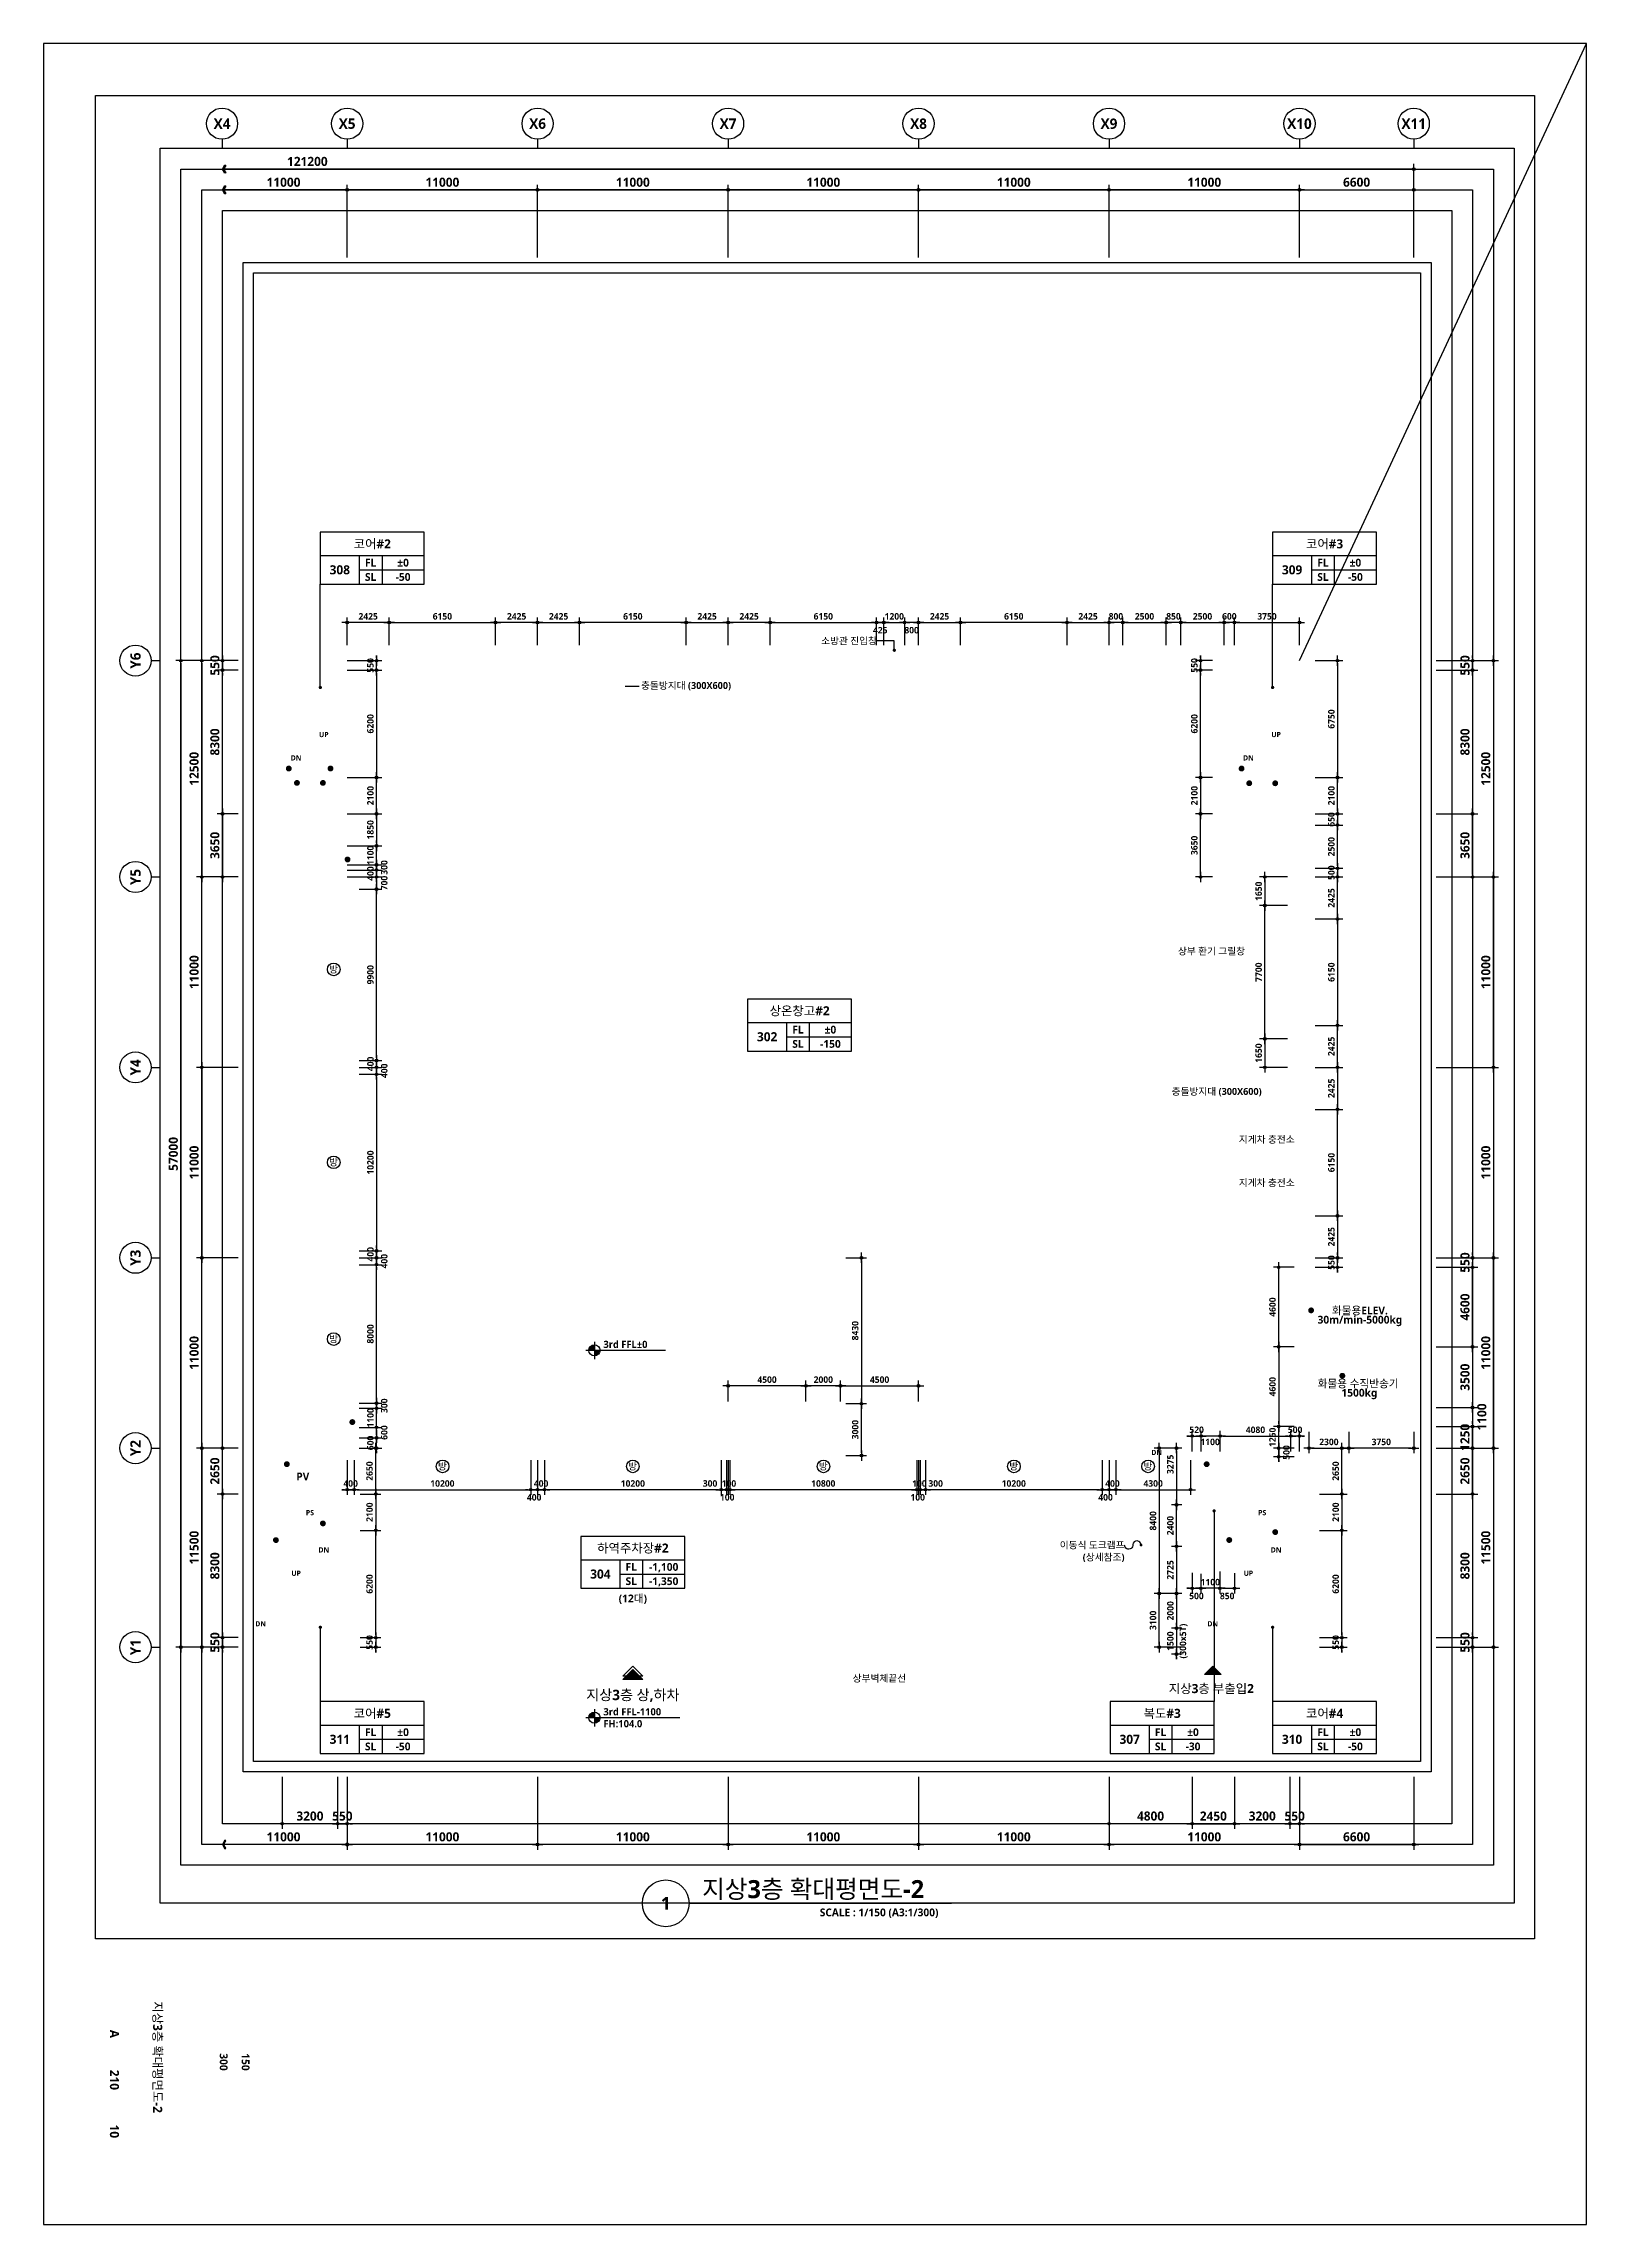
# Model space of a CAD drawing. Header units: millimetres. Extents: x -63924 to 190228206, y 0 to 456875599.
# Drawn here: x 89100 to 178200, y 504000 to 630000 of the extents above; entities that cross this region are included whole.
import ezdxf
from ezdxf.enums import TextEntityAlignment as Align

# ---------------------------------------------------------------- set-up
doc = ezdxf.new("R2010")
doc.units = ezdxf.units.MM
doc.header["$LTSCALE"] = 150
doc.header["$MEASUREMENT"] = 0
doc.header["$PDSIZE"] = -10
doc.layers.get('0').update_dxf_attribs({"linetype": 'CONTINUOUS'})
doc.layers.get('Defpoints').update_dxf_attribs({"color": 153, "linetype": 'CONTINUOUS'})
for name, color, linetype in [('A-ANNO-DIM', 4, 'CONTINUOUS'), ('A-ANNO-ENT', 1, 'CONTINUOUS'), ('A-ANNO-GRA1', 7, 'CONTINUOUS'), ('A-ANNO-LEAD', 4, 'CONTINUOUS'), ('A-ANNO-PONT', 7, 'CONTINUOUS'), ('A-ANNO-SYMB', 7, 'CONTINUOUS'), ('A-ANNO-TEXT1', 7, 'CONTINUOUS'), ('A-ANNO-TEXT2', 3, 'CONTINUOUS'), ('A-ANNO-TITL', 7, 'CONTINUOUS'), ('A-FLOR-MARK-ARCH', 1, 'CONTINUOUS'), ('A-ST-AXIS-BUB', 7, 'CONTINUOUS'), ('A-ST-AXIS-DIM', 7, 'CONTINUOUS'), ('AA-XXXX-TXT1', 2, 'CONTINUOUS')]:
    doc.layers.add(name, color=color, linetype=linetype)
for name, color, linetype, plot in [('Defpoint', 161, 'CONTINUOUS', False), ('G(그리드1)', 185, 'CONTINUOUS', False), ('G(그리드2)', 235, 'CONTINUOUS', False)]:
    doc.layers.add(name, color=color, linetype=linetype, plot=plot)
doc.styles.add('2020음성 1차', font='')
doc.styles.add('SH_나눔', font='')
doc.styles.add('SH_대대리576', font='')
doc.styles.add('SH_진천_나눔', font='')
doc.styles.get('2020음성 1차').set_extended_font_data('NanumGothic', bold=True)
doc.styles.get('SH_나눔').set_extended_font_data('NanumGothic', bold=True)
doc.styles.get('SH_대대리576').set_extended_font_data('NanumGothic', bold=True)
doc.styles.get('SH_진천_나눔').set_extended_font_data('NanumGothic', bold=True)
doc.dimstyles.new('SHP 300', dxfattribs={"dimscale": 150, "dimtxt": 3.5, "dimasz": 1, "dimexe": 2, "dimexo": 2, "dimgap": 1, "dimtad": 1, "dimdec": 0, "dimzin": 0, "dimdsep": 46, "dimtxsty": 'SH_대대리576', "dimblk": 'DIMDOT', "dimcen": 0.09, "dimclrt": 3, "dimadec": 0, "dimazin": 1, "dimtfac": 1, "dimtdec": 0, "dimtix": 1, "dimtmove": 2, "dimatfit": 0, "dimldrblk": 'DIMDOT', "dimfxl": 1, "dimtolj": 1, "dimtzin": 0, "dimarcsym": 0})
doc.dimstyles.new('SHP300내부', dxfattribs={"dimscale": 150, "dimtxt": 2.5, "dimasz": 1, "dimexe": 2, "dimexo": 2, "dimgap": 1, "dimtad": 1, "dimdec": 0, "dimzin": 0, "dimdsep": 46, "dimtxsty": 'SH_대대리576', "dimblk": 'DIMDOT', "dimcen": 0.09, "dimclrd": 256, "dimclre": 256, "dimclrt": 3, "dimadec": 0, "dimazin": 1, "dimtfac": 1, "dimtdec": 0, "dimtix": 1, "dimtmove": 2, "dimatfit": 0, "dimldrblk": 'DIMDOT', "dimfxl": 1, "dimtolj": 1, "dimtzin": 0, "dimlwd": -1, "dimlwe": -1, "dimarcsym": 0})

msp = doc.modelspace()

# ---------------------------------------------------------------- texts
at = {"color": 1, "style": 'SH_대대리576'}
msp.add_text('FH:104.0', height=413, dxfattribs=at).set_placement((121430.3, 532929.3), align=Align.MIDDLE_LEFT)
at = {"layer": 'A-ANNO-TEXT1'}
for s, height, style, p in [('X4', 600, 'SH_대대리576', (99405, 625375)), ('X5', 600, 'SH_대대리576', (106630, 625375)), ('X6', 600, 'SH_대대리576', (117630, 625375)), ('X7', 600, 'SH_대대리576', (128630, 625375)), ('X8', 600, 'SH_대대리576', (139630, 625375)), ('X9', 600, 'SH_대대리576', (150630, 625375)), ('X10', 600, 'SH_대대리576', (161630, 625375)), ('X11', 600, 'SH_대대리576', (168230, 625375)), ('UP', 300, 'SH_진천_나눔', (105280, 590080)), ('UP', 300, 'SH_진천_나눔', (160280, 590080)), ('DN', 300, 'SH_진천_나눔', (103680, 588730)), ('DN', 300, 'SH_진천_나눔', (158680, 588730))]:
    msp.add_text(s, height=height, dxfattribs=dict(at, style=style)).set_placement(p, align=Align.MIDDLE_CENTER)
at = {"layer": 'A-ANNO-TEXT1', "style": 'SH_대대리576'}
for s, p in [('Y6', (94405, 594350)), ('Y5', (94405, 581850)), ('Y4', (94405, 570850)), ('Y3', (94405, 559850)), ('Y2', (94405, 548850)), ('Y1', (94405, 537350))]:
    msp.add_text(s, height=600, rotation=90, dxfattribs=at).set_placement(p, align=Align.MIDDLE_CENTER)
at = {"layer": 'A-ANNO-TEXT1', "style": '2020음성 1차'}
for s, p in [('소방관 진입창', (137230, 595492.8)), ('지게차 충전소', (161354.5, 566687.6)), ('지게차 충전소', (161354.5, 564187.6)), ('이동식 도크램프', (151527.6, 543250)), ('(상세참조)', (151527.6, 542550))]:
    msp.add_text(s, height=400, dxfattribs=at).set_placement(p, align=Align.MIDDLE_RIGHT)
for s, p in [('충돌방지대 (300X600)', (123602, 592913.1)), ('상부 환기 그릴창', (154612.8, 577564.2)), ('충돌방지대 (300X600)', (154246.6, 569459.8)), ('상부벽체끝선', (135823.5, 535548.8))]:
    msp.add_text(s, height=400, dxfattribs=at).set_placement(p, align=Align.MIDDLE_LEFT)
at = {"layer": 'A-ANNO-TEXT1'}
for s, height, style, p in [('화물용ELEV.', 450, '2020음성 1차', (165120, 556810)), ('30m/min-5000kg', 450, '2020음성 1차', (165120, 556210)), ('화물용 수직반송기 ', 450, '2020음성 1차', (165092.5, 552590)), ('1500kg', 450, '2020음성 1차', (165092.5, 551990)), ('DN', 300, 'SH_진천_나눔', (153380, 548600)), ('PV', 450, 'SH_진천_나눔', (104069.3, 547210.4)), ('PS', 300, 'SH_진천_나눔', (104480, 545125)), ('PS', 300, 'SH_진천_나눔', (159480, 545125)), ('DN', 300, 'SH_진천_나눔', (105280, 542970)), ('DN', 300, 'SH_진천_나눔', (160280, 542970)), ('UP', 300, 'SH_진천_나눔', (103680, 541620)), ('UP', 300, 'SH_진천_나눔', (158680, 541620)), ('(12대)', 450, 'SH_진천_나눔', (123130, 540150)), ('DN', 300, 'SH_진천_나눔', (101630, 538700)), ('DN', 300, 'SH_진천_나눔', (156619.7, 538700)), ('지상3층 상,하차', 600, 'SH_진천_나눔', (123131.1, 534575.6)), ('지상3층 부출입2 ', 525, 'SH_진천_나눔', (156630, 534966))]:
    msp.add_text(s, height=height, dxfattribs=dict(at, style=style)).set_placement(p, align=Align.MIDDLE)
at = {"layer": 'A-ANNO-TITL', "style": 'SH_대대리576'}
for s, height, p in [('지상3층 확대평면도-2', 525, (95695.9, 513664.9)), ('A', 525, (93190.6, 515006.2)), ('210', 525, (93190.6, 512349.6)), ('300', 450, (99500.1, 513382.2)), ('150', 450, (100766.7, 513382.2)), ('10', 525, (93190.6, 509376.4))]:
    msp.add_text(s, height=height, rotation=270, dxfattribs=at).set_placement(p, align=Align.MIDDLE)
at = {"layer": 'A-ST-AXIS-DIM', "color": 3, "char_height": 525, "attachment_point": 5, "style": 'SH_대대리576'}
for s, insert in [('\\A1;121200', (104330, 623189.7)), ('\\A1;11000', (102955, 621987.9)), ('\\A1;11000', (102955, 526387.9))]:
    msp.add_mtext(s, dxfattribs=dict(at, insert=insert))

# ---------------------------------------------------------------- blocks, each defined once
blk = doc.blocks.new('*U12')
at = {"layer": 'A-ANNO-TITL'}
blk.add_line((0, 0), (5050, 0), dxfattribs=at)
blk.add_circle((-450, 0), 450, dxfattribs=at)
at = {"layer": 'AA-XXXX-TXT1', "style": 'SH_대대리576'}
blk.add_attdef('DWG.TITLE', (250, 100), '', height=350, dxfattribs=at)
at = {"layer": 'AA-XXXX-TXT1', "color": 7, "style": 'SH_대대리576'}
blk.add_attdef('NO1', text='', height=300, dxfattribs=at).set_placement((-450, 0), align=Align.MIDDLE)
at = {"layer": 'AA-XXXX-TXT1', "style": 'SH_대대리576'}
blk.add_attdef('SCALE', text='', height=150, dxfattribs=at).set_placement((4800, -100), align=Align.TOP_RIGHT)
blk = doc.blocks.new('A-ST-AXIS-BUB-1')
at = {"layer": 'A-ST-AXIS-BUB'}
blk.add_line((0, 350), (0, 0), dxfattribs=at)
blk.add_circle((0, 950), 600, dxfattribs=at)
blk = doc.blocks.new('DIMDOT')
at = {"color": 0}
blk.add_line((-2, 0), (2, 0), dxfattribs=at)
for radius in [0.5, 0.25]:
    blk.add_circle((0, 0), radius, dxfattribs=at)
blk = doc.blocks.new('*D102')
at = {"layer": 'A-ST-AXIS-DIM', "color": 0, "lineweight": -2, "transparency": 16777216}
for p, q in [((106630, 617650), (106630, 621850)), ((117480, 621550), (106780, 621550)), ((117630, 617650), (117630, 621850))]:
    blk.add_line(p, q, dxfattribs=at)
at = {"layer": 'Defpoints', "color": 0, "transparency": 16777216}
for p in [(106630, 621550), (106630, 617350), (117630, 617350)]:
    blk.add_point(p, dxfattribs=at)
at = {"layer": 'A-ST-AXIS-DIM', "color": 0, "linetype": 'ByBlock', "lineweight": -2, "transparency": 16777216, "xscale": 150, "yscale": 150, "zscale": 150, "rotation": 180}
blk.add_blockref('DIMDOT', (106630, 621550), dxfattribs=at)
at = {"layer": 'A-ST-AXIS-DIM', "color": 0, "linetype": 'ByBlock', "lineweight": -2, "transparency": 16777216, "xscale": 150, "yscale": 150, "zscale": 150}
blk.add_blockref('DIMDOT', (117630, 621550), dxfattribs=at)
at = {"layer": 'A-ST-AXIS-DIM', "color": 3, "transparency": 16777216, "insert": (112130, 621988), "char_height": 525, "attachment_point": 5, "style": 'SH_대대리576'}
blk.add_mtext('\\A1;11000', dxfattribs=at)
blk = doc.blocks.new('*D103')
at = {"layer": 'A-ST-AXIS-DIM', "color": 0, "lineweight": -2, "transparency": 16777216}
for p, q in [((117630, 617650), (117630, 621850)), ((128480, 621550), (117780, 621550)), ((128630, 617650), (128630, 621850))]:
    blk.add_line(p, q, dxfattribs=at)
at = {"layer": 'Defpoints', "color": 0, "transparency": 16777216}
for p in [(117630, 621550), (117630, 617350), (128630, 617350)]:
    blk.add_point(p, dxfattribs=at)
at = {"layer": 'A-ST-AXIS-DIM', "color": 0, "linetype": 'ByBlock', "lineweight": -2, "transparency": 16777216, "xscale": 150, "yscale": 150, "zscale": 150, "rotation": 180}
blk.add_blockref('DIMDOT', (117630, 621550), dxfattribs=at)
at = {"layer": 'A-ST-AXIS-DIM', "color": 0, "linetype": 'ByBlock', "lineweight": -2, "transparency": 16777216, "xscale": 150, "yscale": 150, "zscale": 150}
blk.add_blockref('DIMDOT', (128630, 621550), dxfattribs=at)
at = {"layer": 'A-ST-AXIS-DIM', "color": 3, "transparency": 16777216, "insert": (123130, 621988), "char_height": 525, "attachment_point": 5, "style": 'SH_대대리576'}
blk.add_mtext('\\A1;11000', dxfattribs=at)
blk = doc.blocks.new('*D104')
at = {"layer": 'A-ST-AXIS-DIM', "color": 0, "lineweight": -2, "transparency": 16777216}
for p, q in [((128630, 617650), (128630, 621850)), ((139480, 621550), (128780, 621550)), ((139630, 617650), (139630, 621850))]:
    blk.add_line(p, q, dxfattribs=at)
at = {"layer": 'Defpoints', "color": 0, "transparency": 16777216}
for p in [(128630, 621550), (128630, 617350), (139630, 617350)]:
    blk.add_point(p, dxfattribs=at)
at = {"layer": 'A-ST-AXIS-DIM', "color": 0, "linetype": 'ByBlock', "lineweight": -2, "transparency": 16777216, "xscale": 150, "yscale": 150, "zscale": 150, "rotation": 180}
blk.add_blockref('DIMDOT', (128630, 621550), dxfattribs=at)
at = {"layer": 'A-ST-AXIS-DIM', "color": 0, "linetype": 'ByBlock', "lineweight": -2, "transparency": 16777216, "xscale": 150, "yscale": 150, "zscale": 150}
blk.add_blockref('DIMDOT', (139630, 621550), dxfattribs=at)
at = {"layer": 'A-ST-AXIS-DIM', "color": 3, "transparency": 16777216, "insert": (134130, 621988), "char_height": 525, "attachment_point": 5, "style": 'SH_대대리576'}
blk.add_mtext('\\A1;11000', dxfattribs=at)
blk = doc.blocks.new('*D105')
at = {"layer": 'A-ST-AXIS-DIM', "color": 0, "lineweight": -2, "transparency": 16777216}
for p, q in [((139630, 617650), (139630, 621850)), ((150480, 621550), (139780, 621550)), ((150630, 617650), (150630, 621850))]:
    blk.add_line(p, q, dxfattribs=at)
at = {"layer": 'Defpoints', "color": 0, "transparency": 16777216}
for p in [(139630, 621550), (139630, 617350), (150630, 617350)]:
    blk.add_point(p, dxfattribs=at)
at = {"layer": 'A-ST-AXIS-DIM', "color": 0, "linetype": 'ByBlock', "lineweight": -2, "transparency": 16777216, "xscale": 150, "yscale": 150, "zscale": 150, "rotation": 180}
blk.add_blockref('DIMDOT', (139630, 621550), dxfattribs=at)
at = {"layer": 'A-ST-AXIS-DIM', "color": 0, "linetype": 'ByBlock', "lineweight": -2, "transparency": 16777216, "xscale": 150, "yscale": 150, "zscale": 150}
blk.add_blockref('DIMDOT', (150630, 621550), dxfattribs=at)
at = {"layer": 'A-ST-AXIS-DIM', "color": 3, "transparency": 16777216, "insert": (145130, 621988), "char_height": 525, "attachment_point": 5, "style": 'SH_대대리576'}
blk.add_mtext('\\A1;11000', dxfattribs=at)
blk = doc.blocks.new('*D106')
at = {"layer": 'A-ST-AXIS-DIM', "color": 0, "lineweight": -2, "transparency": 16777216}
for p, q in [((150630, 617650), (150630, 621850)), ((161480, 621550), (150780, 621550)), ((161630, 617650), (161630, 621850))]:
    blk.add_line(p, q, dxfattribs=at)
at = {"layer": 'Defpoints', "color": 0, "transparency": 16777216}
for p in [(150630, 621550), (150630, 617350), (161630, 617350)]:
    blk.add_point(p, dxfattribs=at)
at = {"layer": 'A-ST-AXIS-DIM', "color": 0, "linetype": 'ByBlock', "lineweight": -2, "transparency": 16777216, "xscale": 150, "yscale": 150, "zscale": 150, "rotation": 180}
blk.add_blockref('DIMDOT', (150630, 621550), dxfattribs=at)
at = {"layer": 'A-ST-AXIS-DIM', "color": 0, "linetype": 'ByBlock', "lineweight": -2, "transparency": 16777216, "xscale": 150, "yscale": 150, "zscale": 150}
blk.add_blockref('DIMDOT', (161630, 621550), dxfattribs=at)
at = {"layer": 'A-ST-AXIS-DIM', "color": 3, "transparency": 16777216, "insert": (156130, 621988), "char_height": 525, "attachment_point": 5, "style": 'SH_대대리576'}
blk.add_mtext('\\A1;11000', dxfattribs=at)
blk = doc.blocks.new('*D107')
at = {"layer": 'A-ST-AXIS-DIM', "color": 0, "lineweight": -2, "transparency": 16777216}
for p, q in [((100330, 548850), (97930, 548850)), ((98230, 548700), (98230, 537500)), ((100330, 537350), (97930, 537350))]:
    blk.add_line(p, q, dxfattribs=at)
at = {"layer": 'Defpoints', "color": 0, "transparency": 16777216}
for p in [(100630, 548850), (98230, 537350), (100630, 537350)]:
    blk.add_point(p, dxfattribs=at)
at = {"layer": 'A-ST-AXIS-DIM', "color": 0, "linetype": 'ByBlock', "lineweight": -2, "transparency": 16777216, "xscale": 150, "yscale": 150, "zscale": 150}
for p, rotation in [((98230, 548850), 90), ((98230, 537350), 270)]:
    blk.add_blockref('DIMDOT', p, dxfattribs=dict(at, rotation=rotation))
at = {"layer": 'A-ST-AXIS-DIM', "color": 3, "transparency": 16777216, "insert": (97791, 543100), "char_height": 525, "attachment_point": 5, "rotation": 90, "style": 'SH_대대리576'}
blk.add_mtext('\\A1;11500', dxfattribs=at)
blk = doc.blocks.new('*D108')
at = {"layer": 'A-ST-AXIS-DIM', "color": 0, "lineweight": -2, "transparency": 16777216}
for p, q in [((100330, 559850), (97930, 559850)), ((98230, 549000), (98230, 559700)), ((100330, 548850), (97930, 548850))]:
    blk.add_line(p, q, dxfattribs=at)
at = {"layer": 'Defpoints', "color": 0, "transparency": 16777216}
for p in [(98230, 559850), (100630, 559850), (100630, 548850)]:
    blk.add_point(p, dxfattribs=at)
at = {"layer": 'A-ST-AXIS-DIM', "color": 0, "linetype": 'ByBlock', "lineweight": -2, "transparency": 16777216, "xscale": 150, "yscale": 150, "zscale": 150}
for p, rotation in [((98230, 559850), 90), ((98230, 548850), 270)]:
    blk.add_blockref('DIMDOT', p, dxfattribs=dict(at, rotation=rotation))
at = {"layer": 'A-ST-AXIS-DIM', "color": 3, "transparency": 16777216, "insert": (97792, 554350), "char_height": 525, "attachment_point": 5, "rotation": 90, "style": 'SH_대대리576'}
blk.add_mtext('\\A1;11000', dxfattribs=at)
blk = doc.blocks.new('*D109')
at = {"layer": 'A-ST-AXIS-DIM', "color": 0, "lineweight": -2, "transparency": 16777216}
for p, q in [((100330, 570850), (97930, 570850)), ((98230, 570700), (98230, 560000)), ((100330, 559850), (97930, 559850))]:
    blk.add_line(p, q, dxfattribs=at)
at = {"layer": 'Defpoints', "color": 0, "transparency": 16777216}
for p in [(100630, 570850), (98230, 559850), (100630, 559850)]:
    blk.add_point(p, dxfattribs=at)
at = {"layer": 'A-ST-AXIS-DIM', "color": 0, "linetype": 'ByBlock', "lineweight": -2, "transparency": 16777216, "xscale": 150, "yscale": 150, "zscale": 150}
for p, rotation in [((98230, 570850), 90), ((98230, 559850), 270)]:
    blk.add_blockref('DIMDOT', p, dxfattribs=dict(at, rotation=rotation))
at = {"layer": 'A-ST-AXIS-DIM', "color": 3, "transparency": 16777216, "insert": (97792, 565350), "char_height": 525, "attachment_point": 5, "rotation": 90, "style": 'SH_대대리576'}
blk.add_mtext('\\A1;11000', dxfattribs=at)
blk = doc.blocks.new('*D110')
at = {"layer": 'A-ST-AXIS-DIM', "color": 0, "lineweight": -2, "transparency": 16777216}
for p, q in [((100330, 581850), (97930, 581850)), ((98230, 571000), (98230, 581700)), ((100330, 570850), (97930, 570850))]:
    blk.add_line(p, q, dxfattribs=at)
at = {"layer": 'Defpoints', "color": 0, "transparency": 16777216}
for p in [(98230, 581850), (100630, 581850), (100630, 570850)]:
    blk.add_point(p, dxfattribs=at)
at = {"layer": 'A-ST-AXIS-DIM', "color": 0, "linetype": 'ByBlock', "lineweight": -2, "transparency": 16777216, "xscale": 150, "yscale": 150, "zscale": 150}
for p, rotation in [((98230, 581850), 90), ((98230, 570850), 270)]:
    blk.add_blockref('DIMDOT', p, dxfattribs=dict(at, rotation=rotation))
at = {"layer": 'A-ST-AXIS-DIM', "color": 3, "transparency": 16777216, "insert": (97792, 576350), "char_height": 525, "attachment_point": 5, "rotation": 90, "style": 'SH_대대리576'}
blk.add_mtext('\\A1;11000', dxfattribs=at)
blk = doc.blocks.new('*D111')
at = {"layer": 'A-ST-AXIS-DIM', "color": 0, "lineweight": -2, "transparency": 16777216}
for p, q in [((100330, 594350), (97930, 594350)), ((98230, 594200), (98230, 582000)), ((100330, 581850), (97930, 581850))]:
    blk.add_line(p, q, dxfattribs=at)
at = {"layer": 'Defpoints', "color": 0, "transparency": 16777216}
for p in [(100630, 594350), (98230, 581850), (100630, 581850)]:
    blk.add_point(p, dxfattribs=at)
at = {"layer": 'A-ST-AXIS-DIM', "color": 0, "linetype": 'ByBlock', "lineweight": -2, "transparency": 16777216, "xscale": 150, "yscale": 150, "zscale": 150}
for p, rotation in [((98230, 594350), 90), ((98230, 581850), 270)]:
    blk.add_blockref('DIMDOT', p, dxfattribs=dict(at, rotation=rotation))
at = {"layer": 'A-ST-AXIS-DIM', "color": 3, "transparency": 16777216, "insert": (97791, 588100), "char_height": 525, "attachment_point": 5, "rotation": 90, "style": 'SH_대대리576'}
blk.add_mtext('\\A1;12500', dxfattribs=at)
blk = doc.blocks.new('*D112')
at = {"layer": 'A-ST-AXIS-DIM', "color": 0, "lineweight": -2, "transparency": 16777216}
for p, q in [((100330, 594350), (96730, 594350)), ((97030, 594200), (97030, 537500)), ((100330, 537350), (96730, 537350))]:
    blk.add_line(p, q, dxfattribs=at)
at = {"layer": 'Defpoints', "color": 0, "transparency": 16777216}
for p in [(100630, 594350), (97030, 537350), (100630, 537350)]:
    blk.add_point(p, dxfattribs=at)
at = {"layer": 'A-ST-AXIS-DIM', "color": 0, "linetype": 'ByBlock', "lineweight": -2, "transparency": 16777216, "xscale": 150, "yscale": 150, "zscale": 150}
for p, rotation in [((97030, 594350), 90), ((97030, 537350), 270)]:
    blk.add_blockref('DIMDOT', p, dxfattribs=dict(at, rotation=rotation))
at = {"layer": 'A-ST-AXIS-DIM', "color": 3, "transparency": 16777216, "insert": (96591, 565850), "char_height": 525, "attachment_point": 5, "rotation": 90, "style": 'SH_대대리576'}
blk.add_mtext('\\A1;57000', dxfattribs=at)
blk = doc.blocks.new('*D118')
at = {"layer": 'A-ST-AXIS-DIM', "color": 0, "lineweight": -2, "transparency": 16777216}
for p, q in [((161630, 617650), (161630, 621850)), ((161780, 621550), (168080, 621550)), ((168230, 617650), (168230, 621850))]:
    blk.add_line(p, q, dxfattribs=at)
at = {"layer": 'Defpoints', "color": 0, "transparency": 16777216}
for p in [(168230, 621550), (161630, 617350), (168230, 617350)]:
    blk.add_point(p, dxfattribs=at)
at = {"layer": 'A-ST-AXIS-DIM', "color": 0, "linetype": 'ByBlock', "lineweight": -2, "transparency": 16777216, "xscale": 150, "yscale": 150, "zscale": 150, "rotation": 180}
blk.add_blockref('DIMDOT', (161630, 621550), dxfattribs=at)
at = {"layer": 'A-ST-AXIS-DIM', "color": 0, "linetype": 'ByBlock', "lineweight": -2, "transparency": 16777216, "xscale": 150, "yscale": 150, "zscale": 150}
blk.add_blockref('DIMDOT', (168230, 621550), dxfattribs=at)
at = {"layer": 'A-ST-AXIS-DIM', "color": 3, "transparency": 16777216, "insert": (164930, 621990), "char_height": 525, "attachment_point": 5, "style": 'SH_대대리576'}
blk.add_mtext('\\A1;6600', dxfattribs=at)
blk = doc.blocks.new('*D230')
at = {"layer": 'A-ANNO-DIM', "transparency": 16777216}
for p, q in [((106630, 548150), (106630, 546150)), ((107030, 548150), (107030, 546150)), ((106480, 546450), (106330, 546450)), ((107030, 546450), (106630, 546450)), ((107180, 546450), (107330, 546450))]:
    blk.add_line(p, q, dxfattribs=at)
at = {"layer": 'Defpoints', "color": 0, "transparency": 16777216}
for p in [(106630, 548450), (107030, 548450), (106630, 546450)]:
    blk.add_point(p, dxfattribs=at)
at = {"layer": 'A-ANNO-DIM', "linetype": 'ByBlock', "transparency": 16777216, "xscale": 150, "yscale": 150, "zscale": 150}
blk.add_blockref('DIMDOT', (106630, 546450), dxfattribs=at)
at = {"layer": 'A-ANNO-DIM', "linetype": 'ByBlock', "transparency": 16777216, "xscale": 150, "yscale": 150, "zscale": 150, "rotation": 180}
blk.add_blockref('DIMDOT', (107030, 546450), dxfattribs=at)
at = {"layer": 'A-ANNO-DIM', "color": 3, "transparency": 16777216, "insert": (106830, 546806), "char_height": 375, "attachment_point": 5, "style": 'SH_대대리576'}
blk.add_mtext('\\A1;400', dxfattribs=at)
blk = doc.blocks.new('*D231')
at = {"layer": 'A-ANNO-DIM', "transparency": 16777216}
for p, q in [((133130, 551550), (133130, 552750)), ((134980, 552450), (133280, 552450)), ((135130, 551550), (135130, 552750))]:
    blk.add_line(p, q, dxfattribs=at)
at = {"layer": 'Defpoints', "color": 0, "transparency": 16777216}
for p in [(133130, 552450), (133130, 551250), (135130, 551250)]:
    blk.add_point(p, dxfattribs=at)
at = {"layer": 'A-ANNO-DIM', "linetype": 'ByBlock', "transparency": 16777216, "xscale": 150, "yscale": 150, "zscale": 150, "rotation": 180}
blk.add_blockref('DIMDOT', (133130, 552450), dxfattribs=at)
at = {"layer": 'A-ANNO-DIM', "linetype": 'ByBlock', "transparency": 16777216, "xscale": 150, "yscale": 150, "zscale": 150}
blk.add_blockref('DIMDOT', (135130, 552450), dxfattribs=at)
at = {"layer": 'A-ANNO-DIM', "color": 3, "transparency": 16777216, "insert": (134130, 552806), "char_height": 375, "attachment_point": 5, "style": 'SH_대대리576'}
blk.add_mtext('\\A1;2000', dxfattribs=at)
blk = doc.blocks.new('*D232')
at = {"layer": 'A-ANNO-DIM', "transparency": 16777216}
for p, q in [((135130, 551550), (135130, 552750)), ((135280, 552450), (139480, 552450)), ((139630, 551550), (139630, 552750))]:
    blk.add_line(p, q, dxfattribs=at)
at = {"layer": 'Defpoints', "color": 0, "transparency": 16777216}
for p in [(139630, 552450), (135130, 551250), (139630, 551250)]:
    blk.add_point(p, dxfattribs=at)
at = {"layer": 'A-ANNO-DIM', "linetype": 'ByBlock', "transparency": 16777216, "xscale": 150, "yscale": 150, "zscale": 150, "rotation": 180}
blk.add_blockref('DIMDOT', (135130, 552450), dxfattribs=at)
at = {"layer": 'A-ANNO-DIM', "linetype": 'ByBlock', "transparency": 16777216, "xscale": 150, "yscale": 150, "zscale": 150}
blk.add_blockref('DIMDOT', (139630, 552450), dxfattribs=at)
at = {"layer": 'A-ANNO-DIM', "color": 3, "transparency": 16777216, "insert": (137380, 552806), "char_height": 375, "attachment_point": 5, "style": 'SH_대대리576'}
blk.add_mtext('\\A1;4500', dxfattribs=at)
blk = doc.blocks.new('*D233')
at = {"layer": 'A-ANNO-DIM', "transparency": 16777216}
for p, q in [((128630, 551550), (128630, 552750)), ((132980, 552450), (128780, 552450)), ((133130, 551550), (133130, 552750))]:
    blk.add_line(p, q, dxfattribs=at)
at = {"layer": 'Defpoints', "color": 0, "transparency": 16777216}
for p in [(128630, 552450), (128630, 551250), (133130, 551250)]:
    blk.add_point(p, dxfattribs=at)
at = {"layer": 'A-ANNO-DIM', "linetype": 'ByBlock', "transparency": 16777216, "xscale": 150, "yscale": 150, "zscale": 150, "rotation": 180}
blk.add_blockref('DIMDOT', (128630, 552450), dxfattribs=at)
at = {"layer": 'A-ANNO-DIM', "linetype": 'ByBlock', "transparency": 16777216, "xscale": 150, "yscale": 150, "zscale": 150}
blk.add_blockref('DIMDOT', (133130, 552450), dxfattribs=at)
at = {"layer": 'A-ANNO-DIM', "color": 3, "transparency": 16777216, "insert": (130880, 552806), "char_height": 375, "attachment_point": 5, "style": 'SH_대대리576'}
blk.add_mtext('\\A1;4500', dxfattribs=at)
blk = doc.blocks.new('*D234')
at = {"layer": 'A-ANNO-DIM', "transparency": 16777216}
for p, q in [((135430, 551420), (136630, 551420)), ((136330, 548570), (136330, 551270)), ((135430, 548420), (136630, 548420))]:
    blk.add_line(p, q, dxfattribs=at)
at = {"layer": 'Defpoints', "color": 0, "transparency": 16777216}
for p in [(135130, 551420), (136330, 551420), (135130, 548420)]:
    blk.add_point(p, dxfattribs=at)
at = {"layer": 'A-ANNO-DIM', "linetype": 'ByBlock', "transparency": 16777216, "xscale": 150, "yscale": 150, "zscale": 150}
for p, rotation in [((136330, 551420), 90), ((136330, 548420), 270)]:
    blk.add_blockref('DIMDOT', p, dxfattribs=dict(at, rotation=rotation))
at = {"layer": 'A-ANNO-DIM', "color": 3, "transparency": 16777216, "insert": (135973, 549920), "char_height": 375, "attachment_point": 5, "rotation": 90, "style": 'SH_대대리576'}
blk.add_mtext('\\A1;3000', dxfattribs=at)
blk = doc.blocks.new('*D235')
at = {"layer": 'A-ANNO-DIM', "transparency": 16777216}
for p, q in [((135130, 551550), (135130, 552750)), ((135280, 552450), (139480, 552450)), ((139630, 551550), (139630, 552750))]:
    blk.add_line(p, q, dxfattribs=at)
at = {"layer": 'Defpoints', "color": 0, "transparency": 16777216}
for p in [(139630, 552450), (135130, 551250), (139630, 551250)]:
    blk.add_point(p, dxfattribs=at)
at = {"layer": 'A-ANNO-DIM', "linetype": 'ByBlock', "transparency": 16777216, "xscale": 150, "yscale": 150, "zscale": 150, "rotation": 180}
blk.add_blockref('DIMDOT', (135130, 552450), dxfattribs=at)
at = {"layer": 'A-ANNO-DIM', "linetype": 'ByBlock', "transparency": 16777216, "xscale": 150, "yscale": 150, "zscale": 150}
blk.add_blockref('DIMDOT', (139630, 552450), dxfattribs=at)
at = {"layer": 'A-ANNO-DIM', "color": 3, "transparency": 16777216, "insert": (137380, 552806), "char_height": 375, "attachment_point": 5, "style": 'SH_대대리576'}
blk.add_mtext('\\A1;4500', dxfattribs=at)
blk = doc.blocks.new('*D236')
at = {"layer": 'A-ANNO-DIM', "transparency": 16777216}
for p, q in [((135430, 559850), (136630, 559850)), ((136330, 559700), (136330, 551570)), ((135430, 551420), (136630, 551420))]:
    blk.add_line(p, q, dxfattribs=at)
at = {"layer": 'Defpoints', "color": 0, "transparency": 16777216}
for p in [(135130, 559850), (135130, 551420), (136330, 551420)]:
    blk.add_point(p, dxfattribs=at)
at = {"layer": 'A-ANNO-DIM', "linetype": 'ByBlock', "transparency": 16777216, "xscale": 150, "yscale": 150, "zscale": 150}
for p, rotation in [((136330, 559850), 90), ((136330, 551420), 270)]:
    blk.add_blockref('DIMDOT', p, dxfattribs=dict(at, rotation=rotation))
at = {"layer": 'A-ANNO-DIM', "color": 3, "transparency": 16777216, "insert": (135973, 555635), "char_height": 375, "attachment_point": 5, "rotation": 90, "style": 'SH_대대리576'}
blk.add_mtext('\\A1;8430', dxfattribs=at)
blk = doc.blocks.new('*D1246')
at = {"layer": 'A-ST-AXIS-DIM', "color": 0, "lineweight": -2, "transparency": 16777216}
for p, q in [((106630, 529850), (106630, 525650)), ((117630, 529850), (117630, 525650)), ((117480, 525950), (106780, 525950))]:
    blk.add_line(p, q, dxfattribs=at)
at = {"layer": 'Defpoints', "color": 0, "transparency": 16777216}
for p in [(106630, 530150), (117630, 530150), (106630, 525950)]:
    blk.add_point(p, dxfattribs=at)
at = {"layer": 'A-ST-AXIS-DIM', "color": 0, "linetype": 'ByBlock', "lineweight": -2, "transparency": 16777216, "xscale": 150, "yscale": 150, "zscale": 150, "rotation": 180}
blk.add_blockref('DIMDOT', (106630, 525950), dxfattribs=at)
at = {"layer": 'A-ST-AXIS-DIM', "color": 0, "linetype": 'ByBlock', "lineweight": -2, "transparency": 16777216, "xscale": 150, "yscale": 150, "zscale": 150}
blk.add_blockref('DIMDOT', (117630, 525950), dxfattribs=at)
at = {"layer": 'A-ST-AXIS-DIM', "color": 3, "transparency": 16777216, "insert": (112130, 526388), "char_height": 525, "attachment_point": 5, "style": 'SH_대대리576'}
blk.add_mtext('\\A1;11000', dxfattribs=at)
blk = doc.blocks.new('*D1247')
at = {"layer": 'A-ST-AXIS-DIM', "color": 0, "lineweight": -2, "transparency": 16777216}
for p, q in [((117630, 529850), (117630, 525650)), ((128630, 529850), (128630, 525650)), ((128480, 525950), (117780, 525950))]:
    blk.add_line(p, q, dxfattribs=at)
at = {"layer": 'Defpoints', "color": 0, "transparency": 16777216}
for p in [(117630, 530150), (128630, 530150), (117630, 525950)]:
    blk.add_point(p, dxfattribs=at)
at = {"layer": 'A-ST-AXIS-DIM', "color": 0, "linetype": 'ByBlock', "lineweight": -2, "transparency": 16777216, "xscale": 150, "yscale": 150, "zscale": 150, "rotation": 180}
blk.add_blockref('DIMDOT', (117630, 525950), dxfattribs=at)
at = {"layer": 'A-ST-AXIS-DIM', "color": 0, "linetype": 'ByBlock', "lineweight": -2, "transparency": 16777216, "xscale": 150, "yscale": 150, "zscale": 150}
blk.add_blockref('DIMDOT', (128630, 525950), dxfattribs=at)
at = {"layer": 'A-ST-AXIS-DIM', "color": 3, "transparency": 16777216, "insert": (123130, 526388), "char_height": 525, "attachment_point": 5, "style": 'SH_대대리576'}
blk.add_mtext('\\A1;11000', dxfattribs=at)
blk = doc.blocks.new('*D1248')
at = {"layer": 'A-ST-AXIS-DIM', "color": 0, "lineweight": -2, "transparency": 16777216}
for p, q in [((128630, 529850), (128630, 525650)), ((139630, 529850), (139630, 525650)), ((139480, 525950), (128780, 525950))]:
    blk.add_line(p, q, dxfattribs=at)
at = {"layer": 'Defpoints', "color": 0, "transparency": 16777216}
for p in [(128630, 530150), (139630, 530150), (128630, 525950)]:
    blk.add_point(p, dxfattribs=at)
at = {"layer": 'A-ST-AXIS-DIM', "color": 0, "linetype": 'ByBlock', "lineweight": -2, "transparency": 16777216, "xscale": 150, "yscale": 150, "zscale": 150, "rotation": 180}
blk.add_blockref('DIMDOT', (128630, 525950), dxfattribs=at)
at = {"layer": 'A-ST-AXIS-DIM', "color": 0, "linetype": 'ByBlock', "lineweight": -2, "transparency": 16777216, "xscale": 150, "yscale": 150, "zscale": 150}
blk.add_blockref('DIMDOT', (139630, 525950), dxfattribs=at)
at = {"layer": 'A-ST-AXIS-DIM', "color": 3, "transparency": 16777216, "insert": (134130, 526388), "char_height": 525, "attachment_point": 5, "style": 'SH_대대리576'}
blk.add_mtext('\\A1;11000', dxfattribs=at)
blk = doc.blocks.new('*D1249')
at = {"layer": 'A-ST-AXIS-DIM', "color": 0, "lineweight": -2, "transparency": 16777216}
for p, q in [((139630, 529850), (139630, 525650)), ((150630, 529850), (150630, 525650)), ((150480, 525950), (139780, 525950))]:
    blk.add_line(p, q, dxfattribs=at)
at = {"layer": 'Defpoints', "color": 0, "transparency": 16777216}
for p in [(139630, 530150), (150630, 530150), (139630, 525950)]:
    blk.add_point(p, dxfattribs=at)
at = {"layer": 'A-ST-AXIS-DIM', "color": 0, "linetype": 'ByBlock', "lineweight": -2, "transparency": 16777216, "xscale": 150, "yscale": 150, "zscale": 150, "rotation": 180}
blk.add_blockref('DIMDOT', (139630, 525950), dxfattribs=at)
at = {"layer": 'A-ST-AXIS-DIM', "color": 0, "linetype": 'ByBlock', "lineweight": -2, "transparency": 16777216, "xscale": 150, "yscale": 150, "zscale": 150}
blk.add_blockref('DIMDOT', (150630, 525950), dxfattribs=at)
at = {"layer": 'A-ST-AXIS-DIM', "color": 3, "transparency": 16777216, "insert": (145130, 526388), "char_height": 525, "attachment_point": 5, "style": 'SH_대대리576'}
blk.add_mtext('\\A1;11000', dxfattribs=at)
blk = doc.blocks.new('*D1250')
at = {"layer": 'A-ST-AXIS-DIM', "color": 0, "lineweight": -2, "transparency": 16777216}
for p, q in [((150630, 529850), (150630, 525650)), ((161630, 529850), (161630, 525650)), ((161480, 525950), (150780, 525950))]:
    blk.add_line(p, q, dxfattribs=at)
at = {"layer": 'Defpoints', "color": 0, "transparency": 16777216}
for p in [(150630, 530150), (161630, 530150), (150630, 525950)]:
    blk.add_point(p, dxfattribs=at)
at = {"layer": 'A-ST-AXIS-DIM', "color": 0, "linetype": 'ByBlock', "lineweight": -2, "transparency": 16777216, "xscale": 150, "yscale": 150, "zscale": 150, "rotation": 180}
blk.add_blockref('DIMDOT', (150630, 525950), dxfattribs=at)
at = {"layer": 'A-ST-AXIS-DIM', "color": 0, "linetype": 'ByBlock', "lineweight": -2, "transparency": 16777216, "xscale": 150, "yscale": 150, "zscale": 150}
blk.add_blockref('DIMDOT', (161630, 525950), dxfattribs=at)
at = {"layer": 'A-ST-AXIS-DIM', "color": 3, "transparency": 16777216, "insert": (156130, 526388), "char_height": 525, "attachment_point": 5, "style": 'SH_대대리576'}
blk.add_mtext('\\A1;11000', dxfattribs=at)
blk = doc.blocks.new('*D1251')
at = {"layer": 'A-ST-AXIS-DIM', "color": 0, "lineweight": -2, "transparency": 16777216}
for p, q in [((106080, 529850), (106080, 526850)), ((106630, 529850), (106630, 526850)), ((105930, 527150), (105780, 527150)), ((106080, 527150), (106630, 527150)), ((106780, 527150), (106930, 527150))]:
    blk.add_line(p, q, dxfattribs=at)
at = {"layer": 'Defpoints', "color": 0, "transparency": 16777216}
for p in [(106080, 530150), (106630, 530150), (106630, 527150)]:
    blk.add_point(p, dxfattribs=at)
at = {"layer": 'A-ST-AXIS-DIM', "color": 0, "linetype": 'ByBlock', "lineweight": -2, "transparency": 16777216, "xscale": 150, "yscale": 150, "zscale": 150}
blk.add_blockref('DIMDOT', (106080, 527150), dxfattribs=at)
at = {"layer": 'A-ST-AXIS-DIM', "color": 0, "linetype": 'ByBlock', "lineweight": -2, "transparency": 16777216, "xscale": 150, "yscale": 150, "zscale": 150, "rotation": 180}
blk.add_blockref('DIMDOT', (106630, 527150), dxfattribs=at)
at = {"layer": 'A-ST-AXIS-DIM', "color": 3, "transparency": 16777216, "insert": (106355, 527589), "char_height": 525, "attachment_point": 5, "style": 'SH_대대리576'}
blk.add_mtext('\\A1;550', dxfattribs=at)
blk = doc.blocks.new('*D1252')
at = {"layer": 'A-ST-AXIS-DIM', "color": 0, "lineweight": -2, "transparency": 16777216}
for p, q in [((102880, 529850), (102880, 526850)), ((106080, 529850), (106080, 526850)), ((105930, 527150), (103030, 527150))]:
    blk.add_line(p, q, dxfattribs=at)
at = {"layer": 'Defpoints', "color": 0, "transparency": 16777216}
for p in [(102880, 530150), (106080, 530150), (102880, 527150)]:
    blk.add_point(p, dxfattribs=at)
at = {"layer": 'A-ST-AXIS-DIM', "color": 0, "linetype": 'ByBlock', "lineweight": -2, "transparency": 16777216, "xscale": 150, "yscale": 150, "zscale": 150, "rotation": 180}
blk.add_blockref('DIMDOT', (102880, 527150), dxfattribs=at)
at = {"layer": 'A-ST-AXIS-DIM', "color": 0, "linetype": 'ByBlock', "lineweight": -2, "transparency": 16777216, "xscale": 150, "yscale": 150, "zscale": 150}
blk.add_blockref('DIMDOT', (106080, 527150), dxfattribs=at)
at = {"layer": 'A-ST-AXIS-DIM', "color": 3, "transparency": 16777216, "insert": (104480, 527590), "char_height": 525, "attachment_point": 5, "style": 'SH_대대리576'}
blk.add_mtext('\\A1;3200', dxfattribs=at)
blk = doc.blocks.new('*D1253')
at = {"layer": 'A-ST-AXIS-DIM', "color": 0, "lineweight": -2, "transparency": 16777216}
for p, q in [((169530, 548850), (173130, 548850)), ((172830, 548700), (172830, 537500)), ((169530, 537350), (173130, 537350))]:
    blk.add_line(p, q, dxfattribs=at)
at = {"layer": 'Defpoints', "color": 0, "transparency": 16777216}
for p in [(169230, 548850), (169230, 537350), (172830, 537350)]:
    blk.add_point(p, dxfattribs=at)
at = {"layer": 'A-ST-AXIS-DIM', "color": 0, "linetype": 'ByBlock', "lineweight": -2, "transparency": 16777216, "xscale": 150, "yscale": 150, "zscale": 150}
for p, rotation in [((172830, 548850), 90), ((172830, 537350), 270)]:
    blk.add_blockref('DIMDOT', p, dxfattribs=dict(at, rotation=rotation))
at = {"layer": 'A-ST-AXIS-DIM', "color": 3, "transparency": 16777216, "insert": (172391, 543100), "char_height": 525, "attachment_point": 5, "rotation": 90, "style": 'SH_대대리576'}
blk.add_mtext('\\A1;11500', dxfattribs=at)
blk = doc.blocks.new('*D1254')
at = {"layer": 'A-ST-AXIS-DIM', "color": 0, "lineweight": -2, "transparency": 16777216}
for p, q in [((169530, 559850), (173130, 559850)), ((172830, 549000), (172830, 559700)), ((169530, 548850), (173130, 548850))]:
    blk.add_line(p, q, dxfattribs=at)
at = {"layer": 'Defpoints', "color": 0, "transparency": 16777216}
for p in [(169230, 559850), (172830, 559850), (169230, 548850)]:
    blk.add_point(p, dxfattribs=at)
at = {"layer": 'A-ST-AXIS-DIM', "color": 0, "linetype": 'ByBlock', "lineweight": -2, "transparency": 16777216, "xscale": 150, "yscale": 150, "zscale": 150}
for p, rotation in [((172830, 559850), 90), ((172830, 548850), 270)]:
    blk.add_blockref('DIMDOT', p, dxfattribs=dict(at, rotation=rotation))
at = {"layer": 'A-ST-AXIS-DIM', "color": 3, "transparency": 16777216, "insert": (172392, 554350), "char_height": 525, "attachment_point": 5, "rotation": 90, "style": 'SH_대대리576'}
blk.add_mtext('\\A1;11000', dxfattribs=at)
blk = doc.blocks.new('*D1255')
at = {"layer": 'A-ST-AXIS-DIM', "color": 0, "lineweight": -2, "transparency": 16777216}
for p, q in [((169530, 570850), (173130, 570850)), ((172830, 570700), (172830, 560000)), ((169530, 559850), (173130, 559850))]:
    blk.add_line(p, q, dxfattribs=at)
at = {"layer": 'Defpoints', "color": 0, "transparency": 16777216}
for p in [(169230, 570850), (169230, 559850), (172830, 559850)]:
    blk.add_point(p, dxfattribs=at)
at = {"layer": 'A-ST-AXIS-DIM', "color": 0, "linetype": 'ByBlock', "lineweight": -2, "transparency": 16777216, "xscale": 150, "yscale": 150, "zscale": 150}
for p, rotation in [((172830, 570850), 90), ((172830, 559850), 270)]:
    blk.add_blockref('DIMDOT', p, dxfattribs=dict(at, rotation=rotation))
at = {"layer": 'A-ST-AXIS-DIM', "color": 3, "transparency": 16777216, "insert": (172392, 565350), "char_height": 525, "attachment_point": 5, "rotation": 90, "style": 'SH_대대리576'}
blk.add_mtext('\\A1;11000', dxfattribs=at)
blk = doc.blocks.new('*D1256')
at = {"layer": 'A-ST-AXIS-DIM', "color": 0, "lineweight": -2, "transparency": 16777216}
for p, q in [((169530, 581850), (173130, 581850)), ((172830, 571000), (172830, 581700)), ((169530, 570850), (173130, 570850))]:
    blk.add_line(p, q, dxfattribs=at)
at = {"layer": 'Defpoints', "color": 0, "transparency": 16777216}
for p in [(169230, 581850), (172830, 581850), (169230, 570850)]:
    blk.add_point(p, dxfattribs=at)
at = {"layer": 'A-ST-AXIS-DIM', "color": 0, "linetype": 'ByBlock', "lineweight": -2, "transparency": 16777216, "xscale": 150, "yscale": 150, "zscale": 150}
for p, rotation in [((172830, 581850), 90), ((172830, 570850), 270)]:
    blk.add_blockref('DIMDOT', p, dxfattribs=dict(at, rotation=rotation))
at = {"layer": 'A-ST-AXIS-DIM', "color": 3, "transparency": 16777216, "insert": (172392, 576350), "char_height": 525, "attachment_point": 5, "rotation": 90, "style": 'SH_대대리576'}
blk.add_mtext('\\A1;11000', dxfattribs=at)
blk = doc.blocks.new('*D1257')
at = {"layer": 'A-ST-AXIS-DIM', "color": 0, "lineweight": -2, "transparency": 16777216}
for p, q in [((169530, 594350), (173130, 594350)), ((172830, 594200), (172830, 582000)), ((169530, 581850), (173130, 581850))]:
    blk.add_line(p, q, dxfattribs=at)
at = {"layer": 'Defpoints', "color": 0, "transparency": 16777216}
for p in [(169230, 594350), (169230, 581850), (172830, 581850)]:
    blk.add_point(p, dxfattribs=at)
at = {"layer": 'A-ST-AXIS-DIM', "color": 0, "linetype": 'ByBlock', "lineweight": -2, "transparency": 16777216, "xscale": 150, "yscale": 150, "zscale": 150}
for p, rotation in [((172830, 594350), 90), ((172830, 581850), 270)]:
    blk.add_blockref('DIMDOT', p, dxfattribs=dict(at, rotation=rotation))
at = {"layer": 'A-ST-AXIS-DIM', "color": 3, "transparency": 16777216, "insert": (172391, 588100), "char_height": 525, "attachment_point": 5, "rotation": 90, "style": 'SH_대대리576'}
blk.add_mtext('\\A1;12500', dxfattribs=at)
blk = doc.blocks.new('*D1258')
at = {"layer": 'A-ST-AXIS-DIM', "color": 0, "lineweight": -2, "transparency": 16777216}
for p, q in [((169530, 593800), (171930, 593800)), ((171630, 593650), (171630, 585650)), ((169530, 585500), (171930, 585500))]:
    blk.add_line(p, q, dxfattribs=at)
at = {"layer": 'Defpoints', "color": 0, "transparency": 16777216}
for p in [(169230, 593800), (169230, 585500), (171630, 585500)]:
    blk.add_point(p, dxfattribs=at)
at = {"layer": 'A-ST-AXIS-DIM', "color": 0, "linetype": 'ByBlock', "lineweight": -2, "transparency": 16777216, "xscale": 150, "yscale": 150, "zscale": 150}
for p, rotation in [((171630, 593800), 90), ((171630, 585500), 270)]:
    blk.add_blockref('DIMDOT', p, dxfattribs=dict(at, rotation=rotation))
at = {"layer": 'A-ST-AXIS-DIM', "color": 3, "transparency": 16777216, "insert": (171190, 589650), "char_height": 525, "attachment_point": 5, "rotation": 90, "style": 'SH_대대리576'}
blk.add_mtext('\\A1;8300', dxfattribs=at)
blk = doc.blocks.new('*D1259')
at = {"layer": 'A-ST-AXIS-DIM', "color": 0, "lineweight": -2, "transparency": 16777216}
for p, q in [((169530, 585500), (171930, 585500)), ((171630, 582000), (171630, 585350)), ((169530, 581850), (171930, 581850))]:
    blk.add_line(p, q, dxfattribs=at)
at = {"layer": 'Defpoints', "color": 0, "transparency": 16777216}
for p in [(169230, 585500), (171630, 585500), (169230, 581850)]:
    blk.add_point(p, dxfattribs=at)
at = {"layer": 'A-ST-AXIS-DIM', "color": 0, "linetype": 'ByBlock', "lineweight": -2, "transparency": 16777216, "xscale": 150, "yscale": 150, "zscale": 150}
for p, rotation in [((171630, 585500), 90), ((171630, 581850), 270)]:
    blk.add_blockref('DIMDOT', p, dxfattribs=dict(at, rotation=rotation))
at = {"layer": 'A-ST-AXIS-DIM', "color": 3, "transparency": 16777216, "insert": (171190, 583675), "char_height": 525, "attachment_point": 5, "rotation": 90, "style": 'SH_대대리576'}
blk.add_mtext('\\A1;3650', dxfattribs=at)
blk = doc.blocks.new('*D1260')
at = {"layer": 'A-ST-AXIS-DIM', "color": 0, "lineweight": -2, "transparency": 16777216}
for p, q in [((169530, 594350), (171930, 594350)), ((169530, 593800), (171930, 593800)), ((171630, 594500), (171630, 594650)), ((171630, 593800), (171630, 594350)), ((171630, 593650), (171630, 593500))]:
    blk.add_line(p, q, dxfattribs=at)
at = {"layer": 'Defpoints', "color": 0, "transparency": 16777216}
for p in [(169230, 594350), (169230, 593800), (171630, 594350)]:
    blk.add_point(p, dxfattribs=at)
at = {"layer": 'A-ST-AXIS-DIM', "color": 0, "linetype": 'ByBlock', "lineweight": -2, "transparency": 16777216, "xscale": 150, "yscale": 150, "zscale": 150}
for p, rotation in [((171630, 594350), 270), ((171630, 593800), 90)]:
    blk.add_blockref('DIMDOT', p, dxfattribs=dict(at, rotation=rotation))
at = {"layer": 'A-ST-AXIS-DIM', "color": 3, "transparency": 16777216, "insert": (171191, 594075), "char_height": 525, "attachment_point": 5, "rotation": 90, "style": 'SH_대대리576'}
blk.add_mtext('\\A1;550', dxfattribs=at)
blk = doc.blocks.new('*D1261')
at = {"layer": 'A-ST-AXIS-DIM', "color": 0, "lineweight": -2, "transparency": 16777216}
for p, q in [((100330, 548850), (99130, 548850)), ((99430, 546350), (99430, 548700)), ((100330, 546200), (99130, 546200))]:
    blk.add_line(p, q, dxfattribs=at)
at = {"layer": 'Defpoints', "color": 0, "transparency": 16777216}
for p in [(99430, 548850), (100630, 548850), (100630, 546200)]:
    blk.add_point(p, dxfattribs=at)
at = {"layer": 'A-ST-AXIS-DIM', "color": 0, "linetype": 'ByBlock', "lineweight": -2, "transparency": 16777216, "xscale": 150, "yscale": 150, "zscale": 150}
for p, rotation in [((99430, 548850), 90), ((99430, 546200), 270)]:
    blk.add_blockref('DIMDOT', p, dxfattribs=dict(at, rotation=rotation))
at = {"layer": 'A-ST-AXIS-DIM', "color": 3, "transparency": 16777216, "insert": (98990, 547525), "char_height": 525, "attachment_point": 5, "rotation": 90, "style": 'SH_대대리576'}
blk.add_mtext('\\A1;2650', dxfattribs=at)
blk = doc.blocks.new('*D1262')
at = {"layer": 'A-ST-AXIS-DIM', "color": 0, "lineweight": -2, "transparency": 16777216}
for p, q in [((100330, 546200), (99130, 546200)), ((99430, 538050), (99430, 546050)), ((100330, 537900), (99130, 537900))]:
    blk.add_line(p, q, dxfattribs=at)
at = {"layer": 'Defpoints', "color": 0, "transparency": 16777216}
for p in [(99430, 546200), (100630, 546200), (100630, 537900)]:
    blk.add_point(p, dxfattribs=at)
at = {"layer": 'A-ST-AXIS-DIM', "color": 0, "linetype": 'ByBlock', "lineweight": -2, "transparency": 16777216, "xscale": 150, "yscale": 150, "zscale": 150}
for p, rotation in [((99430, 546200), 90), ((99430, 537900), 270)]:
    blk.add_blockref('DIMDOT', p, dxfattribs=dict(at, rotation=rotation))
at = {"layer": 'A-ST-AXIS-DIM', "color": 3, "transparency": 16777216, "insert": (98990, 542050), "char_height": 525, "attachment_point": 5, "rotation": 90, "style": 'SH_대대리576'}
blk.add_mtext('\\A1;8300', dxfattribs=at)
blk = doc.blocks.new('*D1263')
at = {"layer": 'A-ST-AXIS-DIM', "color": 0, "lineweight": -2, "transparency": 16777216}
for p, q in [((99430, 538050), (99430, 538200)), ((100330, 537900), (99130, 537900)), ((100330, 537350), (99130, 537350)), ((99430, 537900), (99430, 537350)), ((99430, 537200), (99430, 537050))]:
    blk.add_line(p, q, dxfattribs=at)
at = {"layer": 'Defpoints', "color": 0, "transparency": 16777216}
for p in [(99430, 537350), (100630, 537900), (100630, 537350)]:
    blk.add_point(p, dxfattribs=at)
at = {"layer": 'A-ST-AXIS-DIM', "color": 0, "linetype": 'ByBlock', "lineweight": -2, "transparency": 16777216, "xscale": 150, "yscale": 150, "zscale": 150}
for p, rotation in [((99430, 537900), 270), ((99430, 537350), 90)]:
    blk.add_blockref('DIMDOT', p, dxfattribs=dict(at, rotation=rotation))
at = {"layer": 'A-ST-AXIS-DIM', "color": 3, "transparency": 16777216, "insert": (98991, 537625), "char_height": 525, "attachment_point": 5, "rotation": 90, "style": 'SH_대대리576'}
blk.add_mtext('\\A1;550', dxfattribs=at)
blk = doc.blocks.new('*D1264')
at = {"layer": 'A-ST-AXIS-DIM', "color": 0, "lineweight": -2, "transparency": 16777216}
for p, q in [((171630, 538050), (171630, 538200)), ((169530, 537900), (171930, 537900)), ((169530, 537350), (171930, 537350)), ((171630, 537350), (171630, 537900)), ((171630, 537200), (171630, 537050))]:
    blk.add_line(p, q, dxfattribs=at)
at = {"layer": 'Defpoints', "color": 0, "transparency": 16777216}
for p in [(169230, 537900), (169230, 537350), (171630, 537900)]:
    blk.add_point(p, dxfattribs=at)
at = {"layer": 'A-ST-AXIS-DIM', "color": 0, "linetype": 'ByBlock', "lineweight": -2, "transparency": 16777216, "xscale": 150, "yscale": 150, "zscale": 150}
for p, rotation in [((171630, 537900), 270), ((171630, 537350), 90)]:
    blk.add_blockref('DIMDOT', p, dxfattribs=dict(at, rotation=rotation))
at = {"layer": 'A-ST-AXIS-DIM', "color": 3, "transparency": 16777216, "insert": (171191, 537625), "char_height": 525, "attachment_point": 5, "rotation": 90, "style": 'SH_대대리576'}
blk.add_mtext('\\A1;550', dxfattribs=at)
blk = doc.blocks.new('*D1265')
at = {"layer": 'A-ST-AXIS-DIM', "color": 0, "lineweight": -2, "transparency": 16777216}
for p, q in [((169530, 546200), (171930, 546200)), ((171630, 546050), (171630, 538050)), ((169530, 537900), (171930, 537900))]:
    blk.add_line(p, q, dxfattribs=at)
at = {"layer": 'Defpoints', "color": 0, "transparency": 16777216}
for p in [(169230, 546200), (169230, 537900), (171630, 537900)]:
    blk.add_point(p, dxfattribs=at)
at = {"layer": 'A-ST-AXIS-DIM', "color": 0, "linetype": 'ByBlock', "lineweight": -2, "transparency": 16777216, "xscale": 150, "yscale": 150, "zscale": 150}
for p, rotation in [((171630, 546200), 90), ((171630, 537900), 270)]:
    blk.add_blockref('DIMDOT', p, dxfattribs=dict(at, rotation=rotation))
at = {"layer": 'A-ST-AXIS-DIM', "color": 3, "transparency": 16777216, "insert": (171190, 542050), "char_height": 525, "attachment_point": 5, "rotation": 90, "style": 'SH_대대리576'}
blk.add_mtext('\\A1;8300', dxfattribs=at)
blk = doc.blocks.new('*D1266')
at = {"layer": 'A-ST-AXIS-DIM', "color": 0, "lineweight": -2, "transparency": 16777216}
for p, q in [((169530, 548850), (171930, 548850)), ((171630, 546350), (171630, 548700)), ((169530, 546200), (171930, 546200))]:
    blk.add_line(p, q, dxfattribs=at)
at = {"layer": 'Defpoints', "color": 0, "transparency": 16777216}
for p in [(169230, 548850), (171630, 548850), (169230, 546200)]:
    blk.add_point(p, dxfattribs=at)
at = {"layer": 'A-ST-AXIS-DIM', "color": 0, "linetype": 'ByBlock', "lineweight": -2, "transparency": 16777216, "xscale": 150, "yscale": 150, "zscale": 150}
for p, rotation in [((171630, 548850), 90), ((171630, 546200), 270)]:
    blk.add_blockref('DIMDOT', p, dxfattribs=dict(at, rotation=rotation))
at = {"layer": 'A-ST-AXIS-DIM', "color": 3, "transparency": 16777216, "insert": (171190, 547525), "char_height": 525, "attachment_point": 5, "rotation": 90, "style": 'SH_대대리576'}
blk.add_mtext('\\A1;2650', dxfattribs=at)
blk = doc.blocks.new('*D1267')
at = {"layer": 'A-ANNO-DIM', "transparency": 16777216}
for p, q in [((107380, 546200), (108580, 546200)), ((108280, 546050), (108280, 544250)), ((107380, 544100), (108580, 544100))]:
    blk.add_line(p, q, dxfattribs=at)
at = {"layer": 'Defpoints', "color": 0, "transparency": 16777216}
for p in [(107080, 546200), (107080, 544100), (108280, 544100)]:
    blk.add_point(p, dxfattribs=at)
at = {"layer": 'A-ANNO-DIM', "linetype": 'ByBlock', "transparency": 16777216, "xscale": 150, "yscale": 150, "zscale": 150}
for p, rotation in [((108280, 546200), 90), ((108280, 544100), 270)]:
    blk.add_blockref('DIMDOT', p, dxfattribs=dict(at, rotation=rotation))
at = {"layer": 'A-ANNO-DIM', "color": 3, "transparency": 16777216, "insert": (107924, 545150), "char_height": 375, "attachment_point": 5, "rotation": 90, "style": 'SH_대대리576'}
blk.add_mtext('\\A1;2100', dxfattribs=at)
blk = doc.blocks.new('*D1268')
at = {"layer": 'A-ANNO-DIM', "transparency": 16777216}
for p, q in [((107380, 548850), (108580, 548850)), ((108280, 546350), (108280, 548700)), ((107380, 546200), (108580, 546200))]:
    blk.add_line(p, q, dxfattribs=at)
at = {"layer": 'Defpoints', "color": 0, "transparency": 16777216}
for p in [(107080, 548850), (108280, 548850), (107080, 546200)]:
    blk.add_point(p, dxfattribs=at)
at = {"layer": 'A-ANNO-DIM', "linetype": 'ByBlock', "transparency": 16777216, "xscale": 150, "yscale": 150, "zscale": 150}
for p, rotation in [((108280, 548850), 90), ((108280, 546200), 270)]:
    blk.add_blockref('DIMDOT', p, dxfattribs=dict(at, rotation=rotation))
at = {"layer": 'A-ANNO-DIM', "color": 3, "transparency": 16777216, "insert": (107923, 547525), "char_height": 375, "attachment_point": 5, "rotation": 90, "style": 'SH_대대리576'}
blk.add_mtext('\\A1;2650', dxfattribs=at)
blk = doc.blocks.new('*D1269')
at = {"layer": 'A-ANNO-DIM', "transparency": 16777216}
for p, q in [((107380, 544100), (108580, 544100)), ((108280, 538050), (108280, 543950)), ((107380, 537900), (108580, 537900))]:
    blk.add_line(p, q, dxfattribs=at)
at = {"layer": 'Defpoints', "color": 0, "transparency": 16777216}
for p in [(107080, 544100), (108280, 544100), (107080, 537900)]:
    blk.add_point(p, dxfattribs=at)
at = {"layer": 'A-ANNO-DIM', "linetype": 'ByBlock', "transparency": 16777216, "xscale": 150, "yscale": 150, "zscale": 150}
for p, rotation in [((108280, 544100), 90), ((108280, 537900), 270)]:
    blk.add_blockref('DIMDOT', p, dxfattribs=dict(at, rotation=rotation))
at = {"layer": 'A-ANNO-DIM', "color": 3, "transparency": 16777216, "insert": (107923, 541000), "char_height": 375, "attachment_point": 5, "rotation": 90, "style": 'SH_대대리576'}
blk.add_mtext('\\A1;6200', dxfattribs=at)
blk = doc.blocks.new('*D1270')
at = {"layer": 'A-ANNO-DIM', "transparency": 16777216}
for p, q in [((108280, 538050), (108280, 538200)), ((107380, 537900), (108580, 537900)), ((107380, 537350), (108580, 537350)), ((108280, 537900), (108280, 537350)), ((108280, 537200), (108280, 537050))]:
    blk.add_line(p, q, dxfattribs=at)
at = {"layer": 'Defpoints', "color": 0, "transparency": 16777216}
for p in [(107080, 537900), (107080, 537350), (108280, 537350)]:
    blk.add_point(p, dxfattribs=at)
at = {"layer": 'A-ANNO-DIM', "linetype": 'ByBlock', "transparency": 16777216, "xscale": 150, "yscale": 150, "zscale": 150}
for p, rotation in [((108280, 537900), 270), ((108280, 537350), 90)]:
    blk.add_blockref('DIMDOT', p, dxfattribs=dict(at, rotation=rotation))
at = {"layer": 'A-ANNO-DIM', "color": 3, "transparency": 16777216, "insert": (107924, 537625), "char_height": 375, "attachment_point": 5, "rotation": 90, "style": 'SH_대대리576'}
blk.add_mtext('\\A1;550', dxfattribs=at)
blk = doc.blocks.new('*D1271')
at = {"layer": 'A-ST-AXIS-DIM', "color": 0, "lineweight": -2, "transparency": 16777216}
for p, q in [((169530, 554700), (171930, 554700)), ((171630, 554550), (171630, 551350)), ((169530, 551200), (171930, 551200))]:
    blk.add_line(p, q, dxfattribs=at)
at = {"layer": 'Defpoints', "color": 0, "transparency": 16777216}
for p in [(169230, 554700), (169230, 551200), (171630, 551200)]:
    blk.add_point(p, dxfattribs=at)
at = {"layer": 'A-ST-AXIS-DIM', "color": 0, "linetype": 'ByBlock', "lineweight": -2, "transparency": 16777216, "xscale": 150, "yscale": 150, "zscale": 150}
for p, rotation in [((171630, 554700), 90), ((171630, 551200), 270)]:
    blk.add_blockref('DIMDOT', p, dxfattribs=dict(at, rotation=rotation))
at = {"layer": 'A-ST-AXIS-DIM', "color": 3, "transparency": 16777216, "insert": (171190, 552950), "char_height": 525, "attachment_point": 5, "rotation": 90, "style": 'SH_대대리576'}
blk.add_mtext('\\A1;3500', dxfattribs=at)
blk = doc.blocks.new('*D1272')
at = {"layer": 'A-ST-AXIS-DIM', "color": 0, "lineweight": -2, "transparency": 16777216}
for p, q in [((169530, 559300), (171930, 559300)), ((171630, 554850), (171630, 559150)), ((169530, 554700), (171930, 554700))]:
    blk.add_line(p, q, dxfattribs=at)
at = {"layer": 'Defpoints', "color": 0, "transparency": 16777216}
for p in [(169230, 559300), (171630, 559300), (169230, 554700)]:
    blk.add_point(p, dxfattribs=at)
at = {"layer": 'A-ST-AXIS-DIM', "color": 0, "linetype": 'ByBlock', "lineweight": -2, "transparency": 16777216, "xscale": 150, "yscale": 150, "zscale": 150}
for p, rotation in [((171630, 559300), 90), ((171630, 554700), 270)]:
    blk.add_blockref('DIMDOT', p, dxfattribs=dict(at, rotation=rotation))
at = {"layer": 'A-ST-AXIS-DIM', "color": 3, "transparency": 16777216, "insert": (171190, 557000), "char_height": 525, "attachment_point": 5, "rotation": 90, "style": 'SH_대대리576'}
blk.add_mtext('\\A1;4600', dxfattribs=at)
blk = doc.blocks.new('*D1273')
at = {"layer": 'A-ST-AXIS-DIM', "color": 0, "lineweight": -2, "transparency": 16777216}
for p, q in [((169530, 559850), (171930, 559850)), ((171630, 560000), (171630, 560150)), ((171630, 559850), (171630, 559300)), ((169530, 559300), (171930, 559300)), ((171630, 559150), (171630, 559000))]:
    blk.add_line(p, q, dxfattribs=at)
at = {"layer": 'Defpoints', "color": 0, "transparency": 16777216}
for p in [(169230, 559850), (169230, 559300), (171630, 559300)]:
    blk.add_point(p, dxfattribs=at)
at = {"layer": 'A-ST-AXIS-DIM', "color": 0, "linetype": 'ByBlock', "lineweight": -2, "transparency": 16777216, "xscale": 150, "yscale": 150, "zscale": 150}
for p, rotation in [((171630, 559850), 270), ((171630, 559300), 90)]:
    blk.add_blockref('DIMDOT', p, dxfattribs=dict(at, rotation=rotation))
at = {"layer": 'A-ST-AXIS-DIM', "color": 3, "transparency": 16777216, "insert": (171191, 559575), "char_height": 525, "attachment_point": 5, "rotation": 90, "style": 'SH_대대리576'}
blk.add_mtext('\\A1;550', dxfattribs=at)
blk = doc.blocks.new('*D1274')
at = {"layer": 'A-ST-AXIS-DIM', "color": 0, "lineweight": -2, "transparency": 16777216}
for p, q in [((169530, 550100), (171930, 550100)), ((171630, 550250), (171630, 550400)), ((171630, 548850), (171630, 550100)), ((169530, 548850), (171930, 548850)), ((171630, 548700), (171630, 548550))]:
    blk.add_line(p, q, dxfattribs=at)
at = {"layer": 'Defpoints', "color": 0, "transparency": 16777216}
for p in [(169230, 550100), (171630, 550100), (169230, 548850)]:
    blk.add_point(p, dxfattribs=at)
at = {"layer": 'A-ST-AXIS-DIM', "color": 0, "linetype": 'ByBlock', "lineweight": -2, "transparency": 16777216, "xscale": 150, "yscale": 150, "zscale": 150}
for p, rotation in [((171630, 550100), 270), ((171630, 548850), 90)]:
    blk.add_blockref('DIMDOT', p, dxfattribs=dict(at, rotation=rotation))
at = {"layer": 'A-ST-AXIS-DIM', "color": 3, "transparency": 16777216, "insert": (171191, 549475), "char_height": 525, "attachment_point": 5, "rotation": 90, "style": 'SH_대대리576'}
blk.add_mtext('\\A1;1250', dxfattribs=at)
blk = doc.blocks.new('*D1281')
at = {"layer": 'A-ST-AXIS-DIM', "color": 0, "lineweight": -2, "transparency": 16777216}
for p, q in [((161080, 529850), (161080, 526850)), ((161630, 529850), (161630, 526850)), ((160930, 527150), (160780, 527150)), ((161080, 527150), (161630, 527150)), ((161780, 527150), (161930, 527150))]:
    blk.add_line(p, q, dxfattribs=at)
at = {"layer": 'Defpoints', "color": 0, "transparency": 16777216}
for p in [(161080, 530150), (161630, 530150), (161630, 527150)]:
    blk.add_point(p, dxfattribs=at)
at = {"layer": 'A-ST-AXIS-DIM', "color": 0, "linetype": 'ByBlock', "lineweight": -2, "transparency": 16777216, "xscale": 150, "yscale": 150, "zscale": 150}
blk.add_blockref('DIMDOT', (161080, 527150), dxfattribs=at)
at = {"layer": 'A-ST-AXIS-DIM', "color": 0, "linetype": 'ByBlock', "lineweight": -2, "transparency": 16777216, "xscale": 150, "yscale": 150, "zscale": 150, "rotation": 180}
blk.add_blockref('DIMDOT', (161630, 527150), dxfattribs=at)
at = {"layer": 'A-ST-AXIS-DIM', "color": 3, "transparency": 16777216, "insert": (161355, 527589), "char_height": 525, "attachment_point": 5, "style": 'SH_대대리576'}
blk.add_mtext('\\A1;550', dxfattribs=at)
blk = doc.blocks.new('*D1282')
at = {"layer": 'A-ST-AXIS-DIM', "color": 0, "lineweight": -2, "transparency": 16777216}
for p, q in [((157880, 529850), (157880, 526850)), ((161080, 529850), (161080, 526850)), ((160930, 527150), (158030, 527150))]:
    blk.add_line(p, q, dxfattribs=at)
at = {"layer": 'Defpoints', "color": 0, "transparency": 16777216}
for p in [(157880, 530150), (161080, 530150), (157880, 527150)]:
    blk.add_point(p, dxfattribs=at)
at = {"layer": 'A-ST-AXIS-DIM', "color": 0, "linetype": 'ByBlock', "lineweight": -2, "transparency": 16777216, "xscale": 150, "yscale": 150, "zscale": 150, "rotation": 180}
blk.add_blockref('DIMDOT', (157880, 527150), dxfattribs=at)
at = {"layer": 'A-ST-AXIS-DIM', "color": 0, "linetype": 'ByBlock', "lineweight": -2, "transparency": 16777216, "xscale": 150, "yscale": 150, "zscale": 150}
blk.add_blockref('DIMDOT', (161080, 527150), dxfattribs=at)
at = {"layer": 'A-ST-AXIS-DIM', "color": 3, "transparency": 16777216, "insert": (159480, 527590), "char_height": 525, "attachment_point": 5, "style": 'SH_대대리576'}
blk.add_mtext('\\A1;3200', dxfattribs=at)
blk = doc.blocks.new('*D1283')
at = {"layer": 'A-ST-AXIS-DIM', "color": 0, "lineweight": -2, "transparency": 16777216}
for p, q in [((155430, 529850), (155430, 526850)), ((157880, 529850), (157880, 526850)), ((155580, 527150), (157730, 527150))]:
    blk.add_line(p, q, dxfattribs=at)
at = {"layer": 'Defpoints', "color": 0, "transparency": 16777216}
for p in [(155430, 530150), (157880, 530150), (157880, 527150)]:
    blk.add_point(p, dxfattribs=at)
at = {"layer": 'A-ST-AXIS-DIM', "color": 0, "linetype": 'ByBlock', "lineweight": -2, "transparency": 16777216, "xscale": 150, "yscale": 150, "zscale": 150, "rotation": 180}
blk.add_blockref('DIMDOT', (155430, 527150), dxfattribs=at)
at = {"layer": 'A-ST-AXIS-DIM', "color": 0, "linetype": 'ByBlock', "lineweight": -2, "transparency": 16777216, "xscale": 150, "yscale": 150, "zscale": 150}
blk.add_blockref('DIMDOT', (157880, 527150), dxfattribs=at)
at = {"layer": 'A-ST-AXIS-DIM', "color": 3, "transparency": 16777216, "insert": (156655, 527589), "char_height": 525, "attachment_point": 5, "style": 'SH_대대리576'}
blk.add_mtext('\\A1;2450', dxfattribs=at)
blk = doc.blocks.new('*D1284')
at = {"layer": 'A-ST-AXIS-DIM', "color": 0, "lineweight": -2, "transparency": 16777216}
for p, q in [((150630, 529850), (150630, 526850)), ((155430, 529850), (155430, 526850)), ((155280, 527150), (150780, 527150))]:
    blk.add_line(p, q, dxfattribs=at)
at = {"layer": 'Defpoints', "color": 0, "transparency": 16777216}
for p in [(150630, 530150), (155430, 530150), (150630, 527150)]:
    blk.add_point(p, dxfattribs=at)
at = {"layer": 'A-ST-AXIS-DIM', "color": 0, "linetype": 'ByBlock', "lineweight": -2, "transparency": 16777216, "xscale": 150, "yscale": 150, "zscale": 150, "rotation": 180}
blk.add_blockref('DIMDOT', (150630, 527150), dxfattribs=at)
at = {"layer": 'A-ST-AXIS-DIM', "color": 0, "linetype": 'ByBlock', "lineweight": -2, "transparency": 16777216, "xscale": 150, "yscale": 150, "zscale": 150}
blk.add_blockref('DIMDOT', (155430, 527150), dxfattribs=at)
at = {"layer": 'A-ST-AXIS-DIM', "color": 3, "transparency": 16777216, "insert": (153030, 527590), "char_height": 525, "attachment_point": 5, "style": 'SH_대대리576'}
blk.add_mtext('\\A1;4800', dxfattribs=at)
blk = doc.blocks.new('*D1285')
at = {"layer": 'A-ANNO-DIM', "transparency": 16777216}
for p, q in [((162780, 544100), (164380, 544100)), ((164080, 538050), (164080, 543950)), ((162780, 537900), (164380, 537900))]:
    blk.add_line(p, q, dxfattribs=at)
at = {"layer": 'Defpoints', "color": 0, "transparency": 16777216}
for p in [(162480, 544100), (164080, 544100), (162480, 537900)]:
    blk.add_point(p, dxfattribs=at)
at = {"layer": 'A-ANNO-DIM', "linetype": 'ByBlock', "transparency": 16777216, "xscale": 150, "yscale": 150, "zscale": 150}
for p, rotation in [((164080, 544100), 90), ((164080, 537900), 270)]:
    blk.add_blockref('DIMDOT', p, dxfattribs=dict(at, rotation=rotation))
at = {"layer": 'A-ANNO-DIM', "color": 3, "transparency": 16777216, "insert": (163723, 541000), "char_height": 375, "attachment_point": 5, "rotation": 90, "style": 'SH_대대리576'}
blk.add_mtext('\\A1;6200', dxfattribs=at)
blk = doc.blocks.new('*D1286')
at = {"layer": 'A-ANNO-DIM', "transparency": 16777216}
for p, q in [((162780, 546200), (164380, 546200)), ((164080, 546050), (164080, 544250)), ((162780, 544100), (164380, 544100))]:
    blk.add_line(p, q, dxfattribs=at)
at = {"layer": 'Defpoints', "color": 0, "transparency": 16777216}
for p in [(162480, 546200), (162480, 544100), (164080, 544100)]:
    blk.add_point(p, dxfattribs=at)
at = {"layer": 'A-ANNO-DIM', "linetype": 'ByBlock', "transparency": 16777216, "xscale": 150, "yscale": 150, "zscale": 150}
for p, rotation in [((164080, 546200), 90), ((164080, 544100), 270)]:
    blk.add_blockref('DIMDOT', p, dxfattribs=dict(at, rotation=rotation))
at = {"layer": 'A-ANNO-DIM', "color": 3, "transparency": 16777216, "insert": (163724, 545150), "char_height": 375, "attachment_point": 5, "rotation": 90, "style": 'SH_대대리576'}
blk.add_mtext('\\A1;2100', dxfattribs=at)
blk = doc.blocks.new('*D1287')
at = {"layer": 'A-ANNO-DIM', "transparency": 16777216}
for p, q in [((164080, 538050), (164080, 538200)), ((162780, 537900), (164380, 537900)), ((162780, 537350), (164380, 537350)), ((164080, 537900), (164080, 537350)), ((164080, 537200), (164080, 537050))]:
    blk.add_line(p, q, dxfattribs=at)
at = {"layer": 'Defpoints', "color": 0, "transparency": 16777216}
for p in [(162480, 537900), (162480, 537350), (164080, 537350)]:
    blk.add_point(p, dxfattribs=at)
at = {"layer": 'A-ANNO-DIM', "linetype": 'ByBlock', "transparency": 16777216, "xscale": 150, "yscale": 150, "zscale": 150}
for p, rotation in [((164080, 537900), 270), ((164080, 537350), 90)]:
    blk.add_blockref('DIMDOT', p, dxfattribs=dict(at, rotation=rotation))
at = {"layer": 'A-ANNO-DIM', "color": 3, "transparency": 16777216, "insert": (163724, 537625), "char_height": 375, "attachment_point": 5, "rotation": 90, "style": 'SH_대대리576'}
blk.add_mtext('\\A1;550', dxfattribs=at)
blk = doc.blocks.new('*D1288')
at = {"layer": 'A-ANNO-DIM', "transparency": 16777216}
for p, q in [((162780, 548850), (164380, 548850)), ((164080, 546350), (164080, 548700)), ((162780, 546200), (164380, 546200))]:
    blk.add_line(p, q, dxfattribs=at)
at = {"layer": 'Defpoints', "color": 0, "transparency": 16777216}
for p in [(162480, 548850), (164080, 548850), (162480, 546200)]:
    blk.add_point(p, dxfattribs=at)
at = {"layer": 'A-ANNO-DIM', "linetype": 'ByBlock', "transparency": 16777216, "xscale": 150, "yscale": 150, "zscale": 150}
for p, rotation in [((164080, 548850), 90), ((164080, 546200), 270)]:
    blk.add_blockref('DIMDOT', p, dxfattribs=dict(at, rotation=rotation))
at = {"layer": 'A-ANNO-DIM', "color": 3, "transparency": 16777216, "insert": (163723, 547525), "char_height": 375, "attachment_point": 5, "rotation": 90, "style": 'SH_대대리576'}
blk.add_mtext('\\A1;2650', dxfattribs=at)
blk = doc.blocks.new('*D1298')
at = {"layer": 'A-ANNO-DIM', "transparency": 16777216}
for p, q in [((156617, 587600), (155617, 587600)), ((155917, 587450), (155917, 585650)), ((156617, 585500), (155617, 585500))]:
    blk.add_line(p, q, dxfattribs=at)
at = {"layer": 'Defpoints', "color": 0, "transparency": 16777216}
for p in [(156917, 587600), (155917, 585500), (156917, 585500)]:
    blk.add_point(p, dxfattribs=at)
at = {"layer": 'A-ANNO-DIM', "linetype": 'ByBlock', "transparency": 16777216, "xscale": 150, "yscale": 150, "zscale": 150}
for p, rotation in [((155917, 587600), 90), ((155917, 585500), 270)]:
    blk.add_blockref('DIMDOT', p, dxfattribs=dict(at, rotation=rotation))
at = {"layer": 'A-ANNO-DIM', "color": 3, "transparency": 16777216, "insert": (155561, 586550), "char_height": 375, "attachment_point": 5, "rotation": 90, "style": 'SH_대대리576'}
blk.add_mtext('\\A1;2100', dxfattribs=at)
blk = doc.blocks.new('*D1299')
at = {"layer": 'A-ANNO-DIM', "transparency": 16777216}
for p, q in [((156617, 593800), (155617, 593800)), ((155917, 587750), (155917, 593650)), ((156617, 587600), (155617, 587600))]:
    blk.add_line(p, q, dxfattribs=at)
at = {"layer": 'Defpoints', "color": 0, "transparency": 16777216}
for p in [(155917, 593800), (156917, 593800), (156917, 587600)]:
    blk.add_point(p, dxfattribs=at)
at = {"layer": 'A-ANNO-DIM', "linetype": 'ByBlock', "transparency": 16777216, "xscale": 150, "yscale": 150, "zscale": 150}
for p, rotation in [((155917, 593800), 90), ((155917, 587600), 270)]:
    blk.add_blockref('DIMDOT', p, dxfattribs=dict(at, rotation=rotation))
at = {"layer": 'A-ANNO-DIM', "color": 3, "transparency": 16777216, "insert": (155560, 590700), "char_height": 375, "attachment_point": 5, "rotation": 90, "style": 'SH_대대리576'}
blk.add_mtext('\\A1;6200', dxfattribs=at)
blk = doc.blocks.new('*D1300')
at = {"layer": 'A-ANNO-DIM', "transparency": 16777216}
for p, q in [((156617, 594350), (155617, 594350)), ((156617, 593800), (155617, 593800)), ((155917, 594500), (155917, 594650)), ((155917, 594350), (155917, 593800)), ((155917, 593650), (155917, 593500))]:
    blk.add_line(p, q, dxfattribs=at)
at = {"layer": 'Defpoints', "color": 0, "transparency": 16777216}
for p in [(155917, 593800), (156917, 594350), (156917, 593800)]:
    blk.add_point(p, dxfattribs=at)
at = {"layer": 'A-ANNO-DIM', "linetype": 'ByBlock', "transparency": 16777216, "xscale": 150, "yscale": 150, "zscale": 150}
for p, rotation in [((155917, 594350), 270), ((155917, 593800), 90)]:
    blk.add_blockref('DIMDOT', p, dxfattribs=dict(at, rotation=rotation))
at = {"layer": 'A-ANNO-DIM', "color": 3, "transparency": 16777216, "insert": (155561, 594075), "char_height": 375, "attachment_point": 5, "rotation": 90, "style": 'SH_대대리576'}
blk.add_mtext('\\A1;550', dxfattribs=at)
blk = doc.blocks.new('*D1301')
at = {"layer": 'A-ANNO-DIM', "transparency": 16777216}
for p, q in [((156617, 585500), (155617, 585500)), ((155917, 582000), (155917, 585350)), ((156617, 581850), (155617, 581850))]:
    blk.add_line(p, q, dxfattribs=at)
at = {"layer": 'Defpoints', "color": 0, "transparency": 16777216}
for p in [(155917, 585500), (156917, 585500), (156917, 581850)]:
    blk.add_point(p, dxfattribs=at)
at = {"layer": 'A-ANNO-DIM', "linetype": 'ByBlock', "transparency": 16777216, "xscale": 150, "yscale": 150, "zscale": 150}
for p, rotation in [((155917, 585500), 90), ((155917, 581850), 270)]:
    blk.add_blockref('DIMDOT', p, dxfattribs=dict(at, rotation=rotation))
at = {"layer": 'A-ANNO-DIM', "color": 3, "transparency": 16777216, "insert": (155560, 583675), "char_height": 375, "attachment_point": 5, "rotation": 90, "style": 'SH_대대리576'}
blk.add_mtext('\\A1;3650', dxfattribs=at)
blk = doc.blocks.new('*D1378')
at = {"layer": 'A-ANNO-DIM', "transparency": 16777216}
for p, q in [((154830, 548850), (153230, 548850)), ((153530, 548700), (153530, 540600)), ((154830, 540450), (153230, 540450))]:
    blk.add_line(p, q, dxfattribs=at)
at = {"layer": 'Defpoints', "color": 0, "transparency": 16777216}
for p in [(155130, 548850), (153530, 540450), (155130, 540450)]:
    blk.add_point(p, dxfattribs=at)
at = {"layer": 'A-ANNO-DIM', "linetype": 'ByBlock', "transparency": 16777216, "xscale": 150, "yscale": 150, "zscale": 150}
for p, rotation in [((153530, 548850), 90), ((153530, 540450), 270)]:
    blk.add_blockref('DIMDOT', p, dxfattribs=dict(at, rotation=rotation))
at = {"layer": 'A-ANNO-DIM', "color": 3, "transparency": 16777216, "insert": (153173, 544650), "char_height": 375, "attachment_point": 5, "rotation": 90, "style": 'SH_대대리576'}
blk.add_mtext('\\A1;8400', dxfattribs=at)
blk = doc.blocks.new('*D1379')
at = {"layer": 'A-ANNO-DIM', "transparency": 16777216}
for p, q in [((154830, 540450), (153230, 540450)), ((153530, 537500), (153530, 540300)), ((154830, 537350), (153230, 537350))]:
    blk.add_line(p, q, dxfattribs=at)
at = {"layer": 'Defpoints', "color": 0, "transparency": 16777216}
for p in [(153530, 540450), (155130, 540450), (155130, 537350)]:
    blk.add_point(p, dxfattribs=at)
at = {"layer": 'A-ANNO-DIM', "linetype": 'ByBlock', "transparency": 16777216, "xscale": 150, "yscale": 150, "zscale": 150}
for p, rotation in [((153530, 540450), 90), ((153530, 537350), 270)]:
    blk.add_blockref('DIMDOT', p, dxfattribs=dict(at, rotation=rotation))
at = {"layer": 'A-ANNO-DIM', "color": 3, "transparency": 16777216, "insert": (153173, 538900), "char_height": 375, "attachment_point": 5, "rotation": 90, "style": 'SH_대대리576'}
blk.add_mtext('\\A1;3100', dxfattribs=at)
blk = doc.blocks.new('*D1380')
at = {"layer": 'A-ANNO-DIM', "transparency": 16777216}
for p, q in [((154830, 545575), (154230, 545575)), ((154530, 543325), (154530, 545425)), ((154830, 543175), (154230, 543175))]:
    blk.add_line(p, q, dxfattribs=at)
at = {"layer": 'Defpoints', "color": 0, "transparency": 16777216}
for p in [(154530, 545575), (155130, 545575), (155130, 543175)]:
    blk.add_point(p, dxfattribs=at)
at = {"layer": 'A-ANNO-DIM', "linetype": 'ByBlock', "transparency": 16777216, "xscale": 150, "yscale": 150, "zscale": 150}
for p, rotation in [((154530, 545575), 90), ((154530, 543175), 270)]:
    blk.add_blockref('DIMDOT', p, dxfattribs=dict(at, rotation=rotation))
at = {"layer": 'A-ANNO-DIM', "color": 3, "transparency": 16777216, "insert": (154174, 544375), "char_height": 375, "attachment_point": 5, "rotation": 90, "style": 'SH_대대리576'}
blk.add_mtext('\\A1;2400', dxfattribs=at)
blk = doc.blocks.new('*D1381')
at = {"layer": 'A-ANNO-DIM', "transparency": 16777216}
for p, q in [((154830, 548850), (154230, 548850)), ((154530, 548700), (154530, 545725)), ((154830, 545575), (154230, 545575))]:
    blk.add_line(p, q, dxfattribs=at)
at = {"layer": 'Defpoints', "color": 0, "transparency": 16777216}
for p in [(155130, 548850), (154530, 545575), (155130, 545575)]:
    blk.add_point(p, dxfattribs=at)
at = {"layer": 'A-ANNO-DIM', "linetype": 'ByBlock', "transparency": 16777216, "xscale": 150, "yscale": 150, "zscale": 150}
for p, rotation in [((154530, 548850), 90), ((154530, 545575), 270)]:
    blk.add_blockref('DIMDOT', p, dxfattribs=dict(at, rotation=rotation))
at = {"layer": 'A-ANNO-DIM', "color": 3, "transparency": 16777216, "insert": (154173, 547912), "char_height": 375, "attachment_point": 5, "rotation": 90, "style": 'SH_대대리576'}
blk.add_mtext('\\A1;3275', dxfattribs=at)
blk = doc.blocks.new('*D1382')
at = {"layer": 'A-ANNO-DIM', "transparency": 16777216}
for p, q in [((154830, 543175), (154230, 543175)), ((154530, 543025), (154530, 540600)), ((154830, 540450), (154230, 540450))]:
    blk.add_line(p, q, dxfattribs=at)
at = {"layer": 'Defpoints', "color": 0, "transparency": 16777216}
for p in [(155130, 543175), (154530, 540450), (155130, 540450)]:
    blk.add_point(p, dxfattribs=at)
at = {"layer": 'A-ANNO-DIM', "linetype": 'ByBlock', "transparency": 16777216, "xscale": 150, "yscale": 150, "zscale": 150}
for p, rotation in [((154530, 543175), 90), ((154530, 540450), 270)]:
    blk.add_blockref('DIMDOT', p, dxfattribs=dict(at, rotation=rotation))
at = {"layer": 'A-ANNO-DIM', "color": 3, "transparency": 16777216, "insert": (154173, 541812), "char_height": 375, "attachment_point": 5, "rotation": 90, "style": 'SH_대대리576'}
blk.add_mtext('\\A1;2725', dxfattribs=at)
blk = doc.blocks.new('*D1383')
at = {"layer": 'A-ANNO-DIM', "transparency": 16777216}
for p, q in [((157050, 548650), (157050, 549850)), ((157200, 549550), (160980, 549550)), ((161130, 548650), (161130, 549850))]:
    blk.add_line(p, q, dxfattribs=at)
at = {"layer": 'Defpoints', "color": 0, "transparency": 16777216}
for p in [(161130, 549550), (157050, 548350), (161130, 548350)]:
    blk.add_point(p, dxfattribs=at)
at = {"layer": 'A-ANNO-DIM', "linetype": 'ByBlock', "transparency": 16777216, "xscale": 150, "yscale": 150, "zscale": 150, "rotation": 180}
blk.add_blockref('DIMDOT', (157050, 549550), dxfattribs=at)
at = {"layer": 'A-ANNO-DIM', "linetype": 'ByBlock', "transparency": 16777216, "xscale": 150, "yscale": 150, "zscale": 150}
blk.add_blockref('DIMDOT', (161130, 549550), dxfattribs=at)
at = {"layer": 'A-ANNO-DIM', "color": 3, "transparency": 16777216, "insert": (159090, 549907), "char_height": 375, "attachment_point": 5, "style": 'SH_대대리576'}
blk.add_mtext('\\A1;4080', dxfattribs=at)
blk = doc.blocks.new('*D1384')
at = {"layer": 'A-ANNO-DIM', "transparency": 16777216}
for p, q in [((155800, 549550), (155650, 549550)), ((155950, 548650), (155950, 549850)), ((157050, 549550), (155950, 549550)), ((157050, 548650), (157050, 549850)), ((157200, 549550), (157350, 549550))]:
    blk.add_line(p, q, dxfattribs=at)
at = {"layer": 'Defpoints', "color": 0, "transparency": 16777216}
for p in [(155950, 549550), (155950, 548350), (157050, 548350)]:
    blk.add_point(p, dxfattribs=at)
at = {"layer": 'A-ANNO-DIM', "linetype": 'ByBlock', "transparency": 16777216, "xscale": 150, "yscale": 150, "zscale": 150}
blk.add_blockref('DIMDOT', (155950, 549550), dxfattribs=at)
at = {"layer": 'A-ANNO-DIM', "linetype": 'ByBlock', "transparency": 16777216, "xscale": 150, "yscale": 150, "zscale": 150, "rotation": 180}
blk.add_blockref('DIMDOT', (157050, 549550), dxfattribs=at)
at = {"layer": 'A-ANNO-DIM', "color": 3, "transparency": 16777216, "insert": (156470, 549207), "char_height": 375, "attachment_point": 5, "style": 'SH_대대리576'}
blk.add_mtext('\\A1;1100', dxfattribs=at)
blk = doc.blocks.new('*D1385')
at = {"layer": 'A-ANNO-DIM', "transparency": 16777216}
for p, q in [((155280, 549550), (155130, 549550)), ((155430, 548650), (155430, 549850)), ((155430, 549550), (155950, 549550)), ((155950, 548650), (155950, 549850)), ((156100, 549550), (156250, 549550))]:
    blk.add_line(p, q, dxfattribs=at)
at = {"layer": 'Defpoints', "color": 0, "transparency": 16777216}
for p in [(155950, 549550), (155430, 548350), (155950, 548350)]:
    blk.add_point(p, dxfattribs=at)
at = {"layer": 'A-ANNO-DIM', "linetype": 'ByBlock', "transparency": 16777216, "xscale": 150, "yscale": 150, "zscale": 150}
blk.add_blockref('DIMDOT', (155430, 549550), dxfattribs=at)
at = {"layer": 'A-ANNO-DIM', "linetype": 'ByBlock', "transparency": 16777216, "xscale": 150, "yscale": 150, "zscale": 150, "rotation": 180}
blk.add_blockref('DIMDOT', (155950, 549550), dxfattribs=at)
at = {"layer": 'A-ANNO-DIM', "color": 3, "transparency": 16777216, "insert": (155690, 549907), "char_height": 375, "attachment_point": 5, "style": 'SH_대대리576'}
blk.add_mtext('\\A1;520', dxfattribs=at)
blk = doc.blocks.new('방화스크린 TEXT100')
at = {"layer": 'A-ANNO-SYMB'}
blk.add_circle((0, 0), 243, dxfattribs=at)
at = {"layer": 'A-ANNO-TITL', "style": '2020음성 1차'}
blk.add_text('방', height=267, dxfattribs=at).set_placement((-7, 7), align=Align.MIDDLE_CENTER)
blk = doc.blocks.new('G$CE9562CCE')
at = {"layer": 'A-ANNO-PONT'}
for points in [[(1814, 2981, 0.4142136), (648, 1814), (1814, 1814)], [(1814, 648, 0.4142136), (2981, 1814), (1814, 1814)]]:
    blk.add_hatch(color=256, dxfattribs=at).paths.add_polyline_path(points)
for p, q in [((19728, 1814), (0, 1814)), ((1814, 3629), (1814, 0))]:
    blk.add_line(p, q, dxfattribs=at)
blk.add_circle((1814, 1814), 1166, dxfattribs=at)
at = {"style": 'SH_대대리576'}
blk.add_attdef('레벨', (3696, 2314), '', height=1500, dxfattribs=at)
blk = doc.blocks.new('G$CF757CB8B')
at = {"layer": 'A-ANNO-PONT'}
for points in [[(1814, 2981, 0.4142136), (648, 1814), (1814, 1814)], [(1814, 648, 0.4142136), (2981, 1814), (1814, 1814)]]:
    blk.add_hatch(color=256, dxfattribs=at).paths.add_polyline_path(points)
for p, q in [((16728, 1814), (0, 1814)), ((1814, 3629), (1814, 0))]:
    blk.add_line(p, q, dxfattribs=at)
blk.add_circle((1814, 1814), 1166, dxfattribs=at)
at = {"style": 'SH_대대리576'}
blk.add_attdef('레벨', (3696, 2314), '', height=1500, dxfattribs=at)
blk = doc.blocks.new('*D1488')
at = {"layer": 'A-ST-AXIS-DIM', "color": 0, "lineweight": -2, "transparency": 16777216}
for p, q in [((100330, 593800), (99130, 593800)), ((99430, 585650), (99430, 593650)), ((100330, 585500), (99130, 585500))]:
    blk.add_line(p, q, dxfattribs=at)
at = {"layer": 'Defpoints', "color": 0, "transparency": 16777216}
for p in [(99430, 593800), (100630, 593800), (100630, 585500)]:
    blk.add_point(p, dxfattribs=at)
at = {"layer": 'A-ST-AXIS-DIM', "color": 0, "linetype": 'ByBlock', "lineweight": -2, "transparency": 16777216, "xscale": 150, "yscale": 150, "zscale": 150}
for p, rotation in [((99430, 593800), 90), ((99430, 585500), 270)]:
    blk.add_blockref('DIMDOT', p, dxfattribs=dict(at, rotation=rotation))
at = {"layer": 'A-ST-AXIS-DIM', "color": 3, "transparency": 16777216, "insert": (98990, 589650), "char_height": 525, "attachment_point": 5, "rotation": 90, "style": 'SH_대대리576'}
blk.add_mtext('\\A1;8300', dxfattribs=at)
blk = doc.blocks.new('*D1489')
at = {"layer": 'A-ST-AXIS-DIM', "color": 0, "lineweight": -2, "transparency": 16777216}
for p, q in [((100330, 594350), (99130, 594350)), ((100330, 593800), (99130, 593800)), ((99430, 594500), (99430, 594650)), ((99430, 594350), (99430, 593800)), ((99430, 593650), (99430, 593500))]:
    blk.add_line(p, q, dxfattribs=at)
at = {"layer": 'Defpoints', "color": 0, "transparency": 16777216}
for p in [(99430, 593800), (100630, 594350), (100630, 593800)]:
    blk.add_point(p, dxfattribs=at)
at = {"layer": 'A-ST-AXIS-DIM', "color": 0, "linetype": 'ByBlock', "lineweight": -2, "transparency": 16777216, "xscale": 150, "yscale": 150, "zscale": 150}
for p, rotation in [((99430, 594350), 270), ((99430, 593800), 90)]:
    blk.add_blockref('DIMDOT', p, dxfattribs=dict(at, rotation=rotation))
at = {"layer": 'A-ST-AXIS-DIM', "color": 3, "transparency": 16777216, "insert": (98991, 594075), "char_height": 525, "attachment_point": 5, "rotation": 90, "style": 'SH_대대리576'}
blk.add_mtext('\\A1;550', dxfattribs=at)
blk = doc.blocks.new('*D1494')
at = {"layer": 'A-ST-AXIS-DIM', "color": 0, "lineweight": -2, "transparency": 16777216}
for p, q in [((100330, 585500), (99130, 585500)), ((99430, 585350), (99430, 582000)), ((100330, 581850), (99130, 581850))]:
    blk.add_line(p, q, dxfattribs=at)
at = {"layer": 'Defpoints', "color": 0, "transparency": 16777216}
for p in [(100630, 585500), (99430, 581850), (100630, 581850)]:
    blk.add_point(p, dxfattribs=at)
at = {"layer": 'A-ST-AXIS-DIM', "color": 0, "linetype": 'ByBlock', "lineweight": -2, "transparency": 16777216, "xscale": 150, "yscale": 150, "zscale": 150}
for p, rotation in [((99430, 585500), 90), ((99430, 581850), 270)]:
    blk.add_blockref('DIMDOT', p, dxfattribs=dict(at, rotation=rotation))
at = {"layer": 'A-ST-AXIS-DIM', "color": 3, "transparency": 16777216, "insert": (98990, 583675), "char_height": 525, "attachment_point": 5, "rotation": 90, "style": 'SH_대대리576'}
blk.add_mtext('\\A1;3650', dxfattribs=at)
blk = doc.blocks.new('G$C9D92D8A7')
at = {"layer": 'A-ANNO-GRA1'}
for p, q in [((0, 11), (40, 11)), ((15, 11), (15, 0)), ((23.75, 11), (23.75, 0)), ((15, 5.5), (40, 5.5))]:
    blk.add_line(p, q, dxfattribs=at)
blk.add_lwpolyline([(0, 20), (0, 0), (40, 0), (40, 20)], close=True, dxfattribs=at)
at = {"style": '2020음성 1차'}
for tag, height, p in [('실명', 3.5, (20, 15.5)), ('마감레벨', 3, (31.875, 8.25)), ('실번호', 3.5, (7.5, 5.5)), ('구조레벨', 3, (31.875, 2.75))]:
    blk.add_attdef(tag, text='', height=height, dxfattribs=at).set_placement(p, align=Align.MIDDLE_CENTER)
at = {"layer": 'A-ANNO-TEXT1', "style": 'SH_나눔'}
for s, p in [('FL', (19.375, 8.25)), ('SL', (19.375, 2.75))]:
    blk.add_text(s, height=3, dxfattribs=at).set_placement(p, align=Align.MIDDLE)
blk = doc.blocks.new('*D1655')
at = {"layer": 'A-ST-AXIS-DIM', "color": 0, "lineweight": -2, "transparency": 16777216}
for p, q in [((161630, 529850), (161630, 525650)), ((168230, 529850), (168230, 525650)), ((161780, 525950), (168080, 525950))]:
    blk.add_line(p, q, dxfattribs=at)
at = {"layer": 'Defpoints', "color": 0, "transparency": 16777216}
for p in [(161630, 530150), (168230, 530150), (168230, 525950)]:
    blk.add_point(p, dxfattribs=at)
at = {"layer": 'A-ST-AXIS-DIM', "color": 0, "linetype": 'ByBlock', "lineweight": -2, "transparency": 16777216, "xscale": 150, "yscale": 150, "zscale": 150, "rotation": 180}
blk.add_blockref('DIMDOT', (161630, 525950), dxfattribs=at)
at = {"layer": 'A-ST-AXIS-DIM', "color": 0, "linetype": 'ByBlock', "lineweight": -2, "transparency": 16777216, "xscale": 150, "yscale": 150, "zscale": 150}
blk.add_blockref('DIMDOT', (168230, 525950), dxfattribs=at)
at = {"layer": 'A-ST-AXIS-DIM', "color": 3, "transparency": 16777216, "insert": (164930, 526390), "char_height": 525, "attachment_point": 5, "style": 'SH_대대리576'}
blk.add_mtext('\\A1;6600', dxfattribs=at)
blk = doc.blocks.new('*D1794')
at = {"layer": 'A-ANNO-DIM', "transparency": 16777216}
for p, q in [((154830, 538450), (154230, 538450)), ((154530, 538600), (154530, 538750)), ((154530, 538450), (154530, 536950)), ((154830, 536950), (154230, 536950)), ((154530, 536800), (154530, 536650))]:
    blk.add_line(p, q, dxfattribs=at)
at = {"layer": 'Defpoints', "color": 0, "transparency": 16777216}
for p in [(155130, 538450), (154530, 536950), (155130, 536950)]:
    blk.add_point(p, dxfattribs=at)
at = {"layer": 'A-ANNO-DIM', "linetype": 'ByBlock', "transparency": 16777216, "xscale": 150, "yscale": 150, "zscale": 150}
for p, rotation in [((154530, 538450), 270), ((154530, 536950), 90)]:
    blk.add_blockref('DIMDOT', p, dxfattribs=dict(at, rotation=rotation))
at = {"layer": 'A-ANNO-DIM', "color": 3, "transparency": 16777216, "char_height": 375, "attachment_point": 5, "rotation": 90, "style": 'SH_대대리576'}
for s, insert in [('\\A1;1500', (154174, 537700)), ('\\A1;(300x5T)', (154940, 537700))]:
    blk.add_mtext(s, dxfattribs=dict(at, insert=insert))
blk = doc.blocks.new('*D1795')
at = {"layer": 'A-ANNO-DIM', "transparency": 16777216}
for p, q in [((154830, 540450), (154230, 540450)), ((154530, 540300), (154530, 538600)), ((154830, 538450), (154230, 538450))]:
    blk.add_line(p, q, dxfattribs=at)
at = {"layer": 'Defpoints', "color": 0, "transparency": 16777216}
for p in [(155130, 540450), (154530, 538450), (155130, 538450)]:
    blk.add_point(p, dxfattribs=at)
at = {"layer": 'A-ANNO-DIM', "linetype": 'ByBlock', "transparency": 16777216, "xscale": 150, "yscale": 150, "zscale": 150}
for p, rotation in [((154530, 540450), 90), ((154530, 538450), 270)]:
    blk.add_blockref('DIMDOT', p, dxfattribs=dict(at, rotation=rotation))
at = {"layer": 'A-ANNO-DIM', "color": 3, "transparency": 16777216, "insert": (154174, 539450), "char_height": 375, "attachment_point": 5, "rotation": 90, "style": 'SH_대대리576'}
blk.add_mtext('\\A1;2000', dxfattribs=at)
blk = doc.blocks.new('*D2036')
at = {"layer": 'A-ANNO-DIM', "transparency": 16777216}
for p, q in [((161330, 550100), (160130, 550100)), ((160430, 550250), (160430, 550400)), ((160430, 548850), (160430, 550100)), ((161330, 548850), (160130, 548850)), ((160430, 548700), (160430, 548550))]:
    blk.add_line(p, q, dxfattribs=at)
at = {"layer": 'Defpoints', "color": 0, "transparency": 16777216}
for p in [(160430, 550100), (161630, 550100), (161630, 548850)]:
    blk.add_point(p, dxfattribs=at)
at = {"layer": 'A-ANNO-DIM', "linetype": 'ByBlock', "transparency": 16777216, "xscale": 150, "yscale": 150, "zscale": 150}
for p, rotation in [((160430, 550100), 270), ((160430, 548850), 90)]:
    blk.add_blockref('DIMDOT', p, dxfattribs=dict(at, rotation=rotation))
at = {"layer": 'A-ANNO-DIM', "color": 3, "transparency": 16777216, "insert": (160073, 549475), "char_height": 375, "attachment_point": 5, "rotation": 90, "style": 'SH_대대리576'}
blk.add_mtext('\\A1;1250', dxfattribs=at)
blk = doc.blocks.new('*D2037')
at = {"layer": 'A-ANNO-DIM', "transparency": 16777216}
for p, q in [((160980, 549550), (160830, 549550)), ((161130, 548650), (161130, 549850)), ((161630, 549550), (161130, 549550)), ((161630, 548650), (161630, 549850)), ((161780, 549550), (161930, 549550))]:
    blk.add_line(p, q, dxfattribs=at)
at = {"layer": 'Defpoints', "color": 0, "transparency": 16777216}
for p in [(161130, 549550), (161130, 548350), (161630, 548350)]:
    blk.add_point(p, dxfattribs=at)
at = {"layer": 'A-ANNO-DIM', "linetype": 'ByBlock', "transparency": 16777216, "xscale": 150, "yscale": 150, "zscale": 150}
blk.add_blockref('DIMDOT', (161130, 549550), dxfattribs=at)
at = {"layer": 'A-ANNO-DIM', "linetype": 'ByBlock', "transparency": 16777216, "xscale": 150, "yscale": 150, "zscale": 150, "rotation": 180}
blk.add_blockref('DIMDOT', (161630, 549550), dxfattribs=at)
at = {"layer": 'A-ANNO-DIM', "color": 3, "transparency": 16777216, "insert": (161380, 549906), "char_height": 375, "attachment_point": 5, "style": 'SH_대대리576'}
blk.add_mtext('\\A1;500', dxfattribs=at)
blk = doc.blocks.new('*D2038')
at = {"layer": 'A-ANNO-DIM', "transparency": 16777216}
for p, q in [((161330, 554700), (160130, 554700)), ((160430, 554550), (160430, 550250)), ((161330, 550100), (160130, 550100))]:
    blk.add_line(p, q, dxfattribs=at)
at = {"layer": 'Defpoints', "color": 0, "transparency": 16777216}
for p in [(161630, 554700), (160430, 550100), (161630, 550100)]:
    blk.add_point(p, dxfattribs=at)
at = {"layer": 'A-ANNO-DIM', "linetype": 'ByBlock', "transparency": 16777216, "xscale": 150, "yscale": 150, "zscale": 150}
for p, rotation in [((160430, 554700), 90), ((160430, 550100), 270)]:
    blk.add_blockref('DIMDOT', p, dxfattribs=dict(at, rotation=rotation))
at = {"layer": 'A-ANNO-DIM', "color": 3, "transparency": 16777216, "insert": (160073, 552400), "char_height": 375, "attachment_point": 5, "rotation": 90, "style": 'SH_대대리576'}
blk.add_mtext('\\A1;4600', dxfattribs=at)
blk = doc.blocks.new('*D2039')
at = {"layer": 'A-ANNO-DIM', "transparency": 16777216}
for p, q in [((161330, 559300), (160130, 559300)), ((160430, 554850), (160430, 559150)), ((161330, 554700), (160130, 554700))]:
    blk.add_line(p, q, dxfattribs=at)
at = {"layer": 'Defpoints', "color": 0, "transparency": 16777216}
for p in [(160430, 559300), (161630, 559300), (161630, 554700)]:
    blk.add_point(p, dxfattribs=at)
at = {"layer": 'A-ANNO-DIM', "linetype": 'ByBlock', "transparency": 16777216, "xscale": 150, "yscale": 150, "zscale": 150}
for p, rotation in [((160430, 559300), 90), ((160430, 554700), 270)]:
    blk.add_blockref('DIMDOT', p, dxfattribs=dict(at, rotation=rotation))
at = {"layer": 'A-ANNO-DIM', "color": 3, "transparency": 16777216, "insert": (160073, 557000), "char_height": 375, "attachment_point": 5, "rotation": 90, "style": 'SH_대대리576'}
blk.add_mtext('\\A1;4600', dxfattribs=at)
blk = doc.blocks.new('*D2041')
at = {"layer": 'A-ANNO-DIM', "transparency": 16777216}
for p, q in [((106630, 582250), (108630, 582250)), ((108330, 582400), (108330, 582550)), ((108330, 581850), (108330, 582250)), ((106630, 581850), (108630, 581850)), ((108330, 581700), (108330, 581550))]:
    blk.add_line(p, q, dxfattribs=at)
at = {"layer": 'Defpoints', "color": 0, "transparency": 16777216}
for p in [(106330, 582250), (108330, 582250), (106330, 581850)]:
    blk.add_point(p, dxfattribs=at)
at = {"layer": 'A-ANNO-DIM', "linetype": 'ByBlock', "transparency": 16777216, "xscale": 150, "yscale": 150, "zscale": 150}
for p, rotation in [((108330, 582250), 270), ((108330, 581850), 90)]:
    blk.add_blockref('DIMDOT', p, dxfattribs=dict(at, rotation=rotation))
at = {"layer": 'A-ANNO-DIM', "color": 3, "transparency": 16777216, "insert": (107974, 582050), "char_height": 375, "attachment_point": 5, "rotation": 90, "style": 'SH_대대리576'}
blk.add_mtext('\\A1;400', dxfattribs=at)
blk = doc.blocks.new('*D2042')
at = {"layer": 'A-ANNO-DIM', "transparency": 16777216}
for p, q in [((106630, 582550), (108630, 582550)), ((106630, 582250), (108630, 582250)), ((108330, 582700), (108330, 582850)), ((108330, 582550), (108330, 582250)), ((108330, 582100), (108330, 581950))]:
    blk.add_line(p, q, dxfattribs=at)
at = {"layer": 'Defpoints', "color": 0, "transparency": 16777216}
for p in [(106330, 582550), (106330, 582250), (108330, 582250)]:
    blk.add_point(p, dxfattribs=at)
at = {"layer": 'A-ANNO-DIM', "linetype": 'ByBlock', "transparency": 16777216, "xscale": 150, "yscale": 150, "zscale": 150}
for p, rotation in [((108330, 582550), 270), ((108330, 582250), 90)]:
    blk.add_blockref('DIMDOT', p, dxfattribs=dict(at, rotation=rotation))
at = {"layer": 'A-ANNO-DIM', "color": 3, "transparency": 16777216, "insert": (108773, 582400), "char_height": 375, "attachment_point": 5, "rotation": 90, "style": 'SH_대대리576'}
blk.add_mtext('\\A1;300', dxfattribs=at)
blk = doc.blocks.new('*D2043')
at = {"layer": 'A-ANNO-DIM', "transparency": 16777216}
for p, q in [((106630, 583650), (108630, 583650)), ((108330, 583800), (108330, 583950)), ((108330, 582550), (108330, 583650)), ((106630, 582550), (108630, 582550)), ((108330, 582400), (108330, 582250))]:
    blk.add_line(p, q, dxfattribs=at)
at = {"layer": 'Defpoints', "color": 0, "transparency": 16777216}
for p in [(106330, 583650), (108330, 583650), (106330, 582550)]:
    blk.add_point(p, dxfattribs=at)
at = {"layer": 'A-ANNO-DIM', "linetype": 'ByBlock', "transparency": 16777216, "xscale": 150, "yscale": 150, "zscale": 150}
for p, rotation in [((108330, 583650), 270), ((108330, 582550), 90)]:
    blk.add_blockref('DIMDOT', p, dxfattribs=dict(at, rotation=rotation))
at = {"layer": 'A-ANNO-DIM', "color": 3, "transparency": 16777216, "insert": (107974, 583100), "char_height": 375, "attachment_point": 5, "rotation": 90, "style": 'SH_대대리576'}
blk.add_mtext('\\A1;1100', dxfattribs=at)
blk = doc.blocks.new('*D2044')
at = {"layer": 'A-ANNO-DIM', "transparency": 16777216}
for p, q in [((106630, 585500), (108630, 585500)), ((108330, 585350), (108330, 583800)), ((106630, 583650), (108630, 583650))]:
    blk.add_line(p, q, dxfattribs=at)
at = {"layer": 'Defpoints', "color": 0, "transparency": 16777216}
for p in [(106330, 585500), (106330, 583650), (108330, 583650)]:
    blk.add_point(p, dxfattribs=at)
at = {"layer": 'A-ANNO-DIM', "linetype": 'ByBlock', "transparency": 16777216, "xscale": 150, "yscale": 150, "zscale": 150}
for p, rotation in [((108330, 585500), 90), ((108330, 583650), 270)]:
    blk.add_blockref('DIMDOT', p, dxfattribs=dict(at, rotation=rotation))
at = {"layer": 'A-ANNO-DIM', "color": 3, "transparency": 16777216, "insert": (107973, 584575), "char_height": 375, "attachment_point": 5, "rotation": 90, "style": 'SH_대대리576'}
blk.add_mtext('\\A1;1850', dxfattribs=at)
blk = doc.blocks.new('*D2045')
at = {"layer": 'A-ANNO-DIM', "transparency": 16777216}
for p, q in [((106630, 587600), (108630, 587600)), ((108330, 585650), (108330, 587450)), ((106630, 585500), (108630, 585500))]:
    blk.add_line(p, q, dxfattribs=at)
at = {"layer": 'Defpoints', "color": 0, "transparency": 16777216}
for p in [(106330, 587600), (108330, 587600), (106330, 585500)]:
    blk.add_point(p, dxfattribs=at)
at = {"layer": 'A-ANNO-DIM', "linetype": 'ByBlock', "transparency": 16777216, "xscale": 150, "yscale": 150, "zscale": 150}
for p, rotation in [((108330, 587600), 90), ((108330, 585500), 270)]:
    blk.add_blockref('DIMDOT', p, dxfattribs=dict(at, rotation=rotation))
at = {"layer": 'A-ANNO-DIM', "color": 3, "transparency": 16777216, "insert": (107974, 586550), "char_height": 375, "attachment_point": 5, "rotation": 90, "style": 'SH_대대리576'}
blk.add_mtext('\\A1;2100', dxfattribs=at)
blk = doc.blocks.new('*D2046')
at = {"layer": 'A-ANNO-DIM', "transparency": 16777216}
for p, q in [((106630, 593800), (108630, 593800)), ((108330, 593650), (108330, 587750)), ((106630, 587600), (108630, 587600))]:
    blk.add_line(p, q, dxfattribs=at)
at = {"layer": 'Defpoints', "color": 0, "transparency": 16777216}
for p in [(106330, 593800), (106330, 587600), (108330, 587600)]:
    blk.add_point(p, dxfattribs=at)
at = {"layer": 'A-ANNO-DIM', "linetype": 'ByBlock', "transparency": 16777216, "xscale": 150, "yscale": 150, "zscale": 150}
for p, rotation in [((108330, 593800), 90), ((108330, 587600), 270)]:
    blk.add_blockref('DIMDOT', p, dxfattribs=dict(at, rotation=rotation))
at = {"layer": 'A-ANNO-DIM', "color": 3, "transparency": 16777216, "insert": (107973, 590700), "char_height": 375, "attachment_point": 5, "rotation": 90, "style": 'SH_대대리576'}
blk.add_mtext('\\A1;6200', dxfattribs=at)
blk = doc.blocks.new('*D2047')
at = {"layer": 'A-ANNO-DIM', "transparency": 16777216}
for p, q in [((106630, 594350), (108630, 594350)), ((106630, 593800), (108630, 593800)), ((108330, 594500), (108330, 594650)), ((108330, 593800), (108330, 594350)), ((108330, 593650), (108330, 593500))]:
    blk.add_line(p, q, dxfattribs=at)
at = {"layer": 'Defpoints', "color": 0, "transparency": 16777216}
for p in [(106330, 594350), (106330, 593800), (108330, 594350)]:
    blk.add_point(p, dxfattribs=at)
at = {"layer": 'A-ANNO-DIM', "linetype": 'ByBlock', "transparency": 16777216, "xscale": 150, "yscale": 150, "zscale": 150}
for p, rotation in [((108330, 594350), 270), ((108330, 593800), 90)]:
    blk.add_blockref('DIMDOT', p, dxfattribs=dict(at, rotation=rotation))
at = {"layer": 'A-ANNO-DIM', "color": 3, "transparency": 16777216, "insert": (107974, 594075), "char_height": 375, "attachment_point": 5, "rotation": 90, "style": 'SH_대대리576'}
blk.add_mtext('\\A1;550', dxfattribs=at)
blk = doc.blocks.new('*D2048')
at = {"layer": 'A-ANNO-DIM', "transparency": 16777216}
for p, q in [((107330, 581150), (108630, 581150)), ((108330, 571400), (108330, 581000)), ((107330, 571250), (108630, 571250))]:
    blk.add_line(p, q, dxfattribs=at)
at = {"layer": 'Defpoints', "color": 0, "transparency": 16777216}
for p in [(107030, 581150), (108330, 581150), (107030, 571250)]:
    blk.add_point(p, dxfattribs=at)
at = {"layer": 'A-ANNO-DIM', "linetype": 'ByBlock', "transparency": 16777216, "xscale": 150, "yscale": 150, "zscale": 150}
for p, rotation in [((108330, 581150), 90), ((108330, 571250), 270)]:
    blk.add_blockref('DIMDOT', p, dxfattribs=dict(at, rotation=rotation))
at = {"layer": 'A-ANNO-DIM', "color": 3, "transparency": 16777216, "insert": (107973, 576200), "char_height": 375, "attachment_point": 5, "rotation": 90, "style": 'SH_대대리576'}
blk.add_mtext('\\A1;9900', dxfattribs=at)
blk = doc.blocks.new('*D2049')
at = {"layer": 'A-ANNO-DIM', "transparency": 16777216}
for p, q in [((107330, 581850), (108630, 581850)), ((107330, 581150), (108630, 581150)), ((108330, 581700), (108330, 581300))]:
    blk.add_line(p, q, dxfattribs=at)
at = {"layer": 'Defpoints', "color": 0, "transparency": 16777216}
for p in [(107030, 581850), (107030, 581150), (108330, 581150)]:
    blk.add_point(p, dxfattribs=at)
at = {"layer": 'A-ANNO-DIM', "linetype": 'ByBlock', "transparency": 16777216, "xscale": 150, "yscale": 150, "zscale": 150}
for p, rotation in [((108330, 581850), 90), ((108330, 581150), 270)]:
    blk.add_blockref('DIMDOT', p, dxfattribs=dict(at, rotation=rotation))
at = {"layer": 'A-ANNO-DIM', "color": 3, "transparency": 16777216, "insert": (108774, 581500), "char_height": 375, "attachment_point": 5, "rotation": 90, "style": 'SH_대대리576'}
blk.add_mtext('\\A1;700', dxfattribs=at)
blk = doc.blocks.new('*D2050')
at = {"layer": 'A-ANNO-DIM', "transparency": 16777216}
for p, q in [((107330, 571250), (108630, 571250)), ((107330, 570850), (108630, 570850)), ((108330, 571400), (108330, 571550)), ((108330, 571250), (108330, 570850)), ((108330, 570700), (108330, 570550))]:
    blk.add_line(p, q, dxfattribs=at)
at = {"layer": 'Defpoints', "color": 0, "transparency": 16777216}
for p in [(107030, 571250), (107030, 570850), (108330, 570850)]:
    blk.add_point(p, dxfattribs=at)
at = {"layer": 'A-ANNO-DIM', "linetype": 'ByBlock', "transparency": 16777216, "xscale": 150, "yscale": 150, "zscale": 150}
for p, rotation in [((108330, 571250), 270), ((108330, 570850), 90)]:
    blk.add_blockref('DIMDOT', p, dxfattribs=dict(at, rotation=rotation))
at = {"layer": 'A-ANNO-DIM', "color": 3, "transparency": 16777216, "insert": (107974, 571050), "char_height": 375, "attachment_point": 5, "rotation": 90, "style": 'SH_대대리576'}
blk.add_mtext('\\A1;400', dxfattribs=at)
blk = doc.blocks.new('*D2051')
at = {"layer": 'A-ANNO-DIM', "transparency": 16777216}
for p, q in [((107330, 570850), (108630, 570850)), ((108330, 571000), (108330, 571150)), ((108330, 570450), (108330, 570850)), ((107330, 570450), (108630, 570450)), ((108330, 570300), (108330, 570150))]:
    blk.add_line(p, q, dxfattribs=at)
at = {"layer": 'Defpoints', "color": 0, "transparency": 16777216}
for p in [(107030, 570850), (108330, 570850), (107030, 570450)]:
    blk.add_point(p, dxfattribs=at)
at = {"layer": 'A-ANNO-DIM', "linetype": 'ByBlock', "transparency": 16777216, "xscale": 150, "yscale": 150, "zscale": 150}
for p, rotation in [((108330, 570850), 270), ((108330, 570450), 90)]:
    blk.add_blockref('DIMDOT', p, dxfattribs=dict(at, rotation=rotation))
at = {"layer": 'A-ANNO-DIM', "color": 3, "transparency": 16777216, "insert": (108774, 570650), "char_height": 375, "attachment_point": 5, "rotation": 90, "style": 'SH_대대리576'}
blk.add_mtext('\\A1;400', dxfattribs=at)
blk = doc.blocks.new('*D2052')
at = {"layer": 'A-ANNO-DIM', "transparency": 16777216}
for p, q in [((107330, 570450), (108630, 570450)), ((108330, 570300), (108330, 560400)), ((107330, 560250), (108630, 560250))]:
    blk.add_line(p, q, dxfattribs=at)
at = {"layer": 'Defpoints', "color": 0, "transparency": 16777216}
for p in [(107030, 570450), (107030, 560250), (108330, 560250)]:
    blk.add_point(p, dxfattribs=at)
at = {"layer": 'A-ANNO-DIM', "linetype": 'ByBlock', "transparency": 16777216, "xscale": 150, "yscale": 150, "zscale": 150}
for p, rotation in [((108330, 570450), 90), ((108330, 560250), 270)]:
    blk.add_blockref('DIMDOT', p, dxfattribs=dict(at, rotation=rotation))
at = {"layer": 'A-ANNO-DIM', "color": 3, "transparency": 16777216, "insert": (107974, 565350), "char_height": 375, "attachment_point": 5, "rotation": 90, "style": 'SH_대대리576'}
blk.add_mtext('\\A1;10200', dxfattribs=at)
blk = doc.blocks.new('*D2053')
at = {"layer": 'A-ANNO-DIM', "transparency": 16777216}
for p, q in [((107330, 560250), (108630, 560250)), ((107330, 559850), (108630, 559850)), ((108330, 560400), (108330, 560550)), ((108330, 559850), (108330, 560250)), ((108330, 559700), (108330, 559550))]:
    blk.add_line(p, q, dxfattribs=at)
at = {"layer": 'Defpoints', "color": 0, "transparency": 16777216}
for p in [(107030, 560250), (107030, 559850), (108330, 560250)]:
    blk.add_point(p, dxfattribs=at)
at = {"layer": 'A-ANNO-DIM', "linetype": 'ByBlock', "transparency": 16777216, "xscale": 150, "yscale": 150, "zscale": 150}
for p, rotation in [((108330, 560250), 270), ((108330, 559850), 90)]:
    blk.add_blockref('DIMDOT', p, dxfattribs=dict(at, rotation=rotation))
at = {"layer": 'A-ANNO-DIM', "color": 3, "transparency": 16777216, "insert": (107974, 560050), "char_height": 375, "attachment_point": 5, "rotation": 90, "style": 'SH_대대리576'}
blk.add_mtext('\\A1;400', dxfattribs=at)
blk = doc.blocks.new('*D2054')
at = {"layer": 'A-ANNO-DIM', "transparency": 16777216}
for p, q in [((107330, 559850), (108630, 559850)), ((107330, 559450), (108630, 559450)), ((108330, 560000), (108330, 560150)), ((108330, 559850), (108330, 559450)), ((108330, 559300), (108330, 559150))]:
    blk.add_line(p, q, dxfattribs=at)
at = {"layer": 'Defpoints', "color": 0, "transparency": 16777216}
for p in [(107030, 559850), (107030, 559450), (108330, 559450)]:
    blk.add_point(p, dxfattribs=at)
at = {"layer": 'A-ANNO-DIM', "linetype": 'ByBlock', "transparency": 16777216, "xscale": 150, "yscale": 150, "zscale": 150}
for p, rotation in [((108330, 559850), 270), ((108330, 559450), 90)]:
    blk.add_blockref('DIMDOT', p, dxfattribs=dict(at, rotation=rotation))
at = {"layer": 'A-ANNO-DIM', "color": 3, "transparency": 16777216, "insert": (108774, 559650), "char_height": 375, "attachment_point": 5, "rotation": 90, "style": 'SH_대대리576'}
blk.add_mtext('\\A1;400', dxfattribs=at)
blk = doc.blocks.new('*D2055')
at = {"layer": 'A-ANNO-DIM', "transparency": 16777216}
for p, q in [((107330, 559450), (108630, 559450)), ((108330, 551600), (108330, 559300)), ((107330, 551450), (108630, 551450))]:
    blk.add_line(p, q, dxfattribs=at)
at = {"layer": 'Defpoints', "color": 0, "transparency": 16777216}
for p in [(107030, 559450), (108330, 559450), (107030, 551450)]:
    blk.add_point(p, dxfattribs=at)
at = {"layer": 'A-ANNO-DIM', "linetype": 'ByBlock', "transparency": 16777216, "xscale": 150, "yscale": 150, "zscale": 150}
for p, rotation in [((108330, 559450), 90), ((108330, 551450), 270)]:
    blk.add_blockref('DIMDOT', p, dxfattribs=dict(at, rotation=rotation))
at = {"layer": 'A-ANNO-DIM', "color": 3, "transparency": 16777216, "insert": (107973, 555450), "char_height": 375, "attachment_point": 5, "rotation": 90, "style": 'SH_대대리576'}
blk.add_mtext('\\A1;8000', dxfattribs=at)
blk = doc.blocks.new('*D2056')
at = {"layer": 'A-ANNO-DIM', "transparency": 16777216}
for p, q in [((107330, 551450), (108630, 551450)), ((107330, 551150), (108630, 551150)), ((108330, 551600), (108330, 551750)), ((108330, 551450), (108330, 551150)), ((108330, 551000), (108330, 550850))]:
    blk.add_line(p, q, dxfattribs=at)
at = {"layer": 'Defpoints', "color": 0, "transparency": 16777216}
for p in [(107030, 551450), (107030, 551150), (108330, 551150)]:
    blk.add_point(p, dxfattribs=at)
at = {"layer": 'A-ANNO-DIM', "linetype": 'ByBlock', "transparency": 16777216, "xscale": 150, "yscale": 150, "zscale": 150}
for p, rotation in [((108330, 551450), 270), ((108330, 551150), 90)]:
    blk.add_blockref('DIMDOT', p, dxfattribs=dict(at, rotation=rotation))
at = {"layer": 'A-ANNO-DIM', "color": 3, "transparency": 16777216, "insert": (108773, 551300), "char_height": 375, "attachment_point": 5, "rotation": 90, "style": 'SH_대대리576'}
blk.add_mtext('\\A1;300', dxfattribs=at)
blk = doc.blocks.new('*D2057')
at = {"layer": 'A-ANNO-DIM', "transparency": 16777216}
for p, q in [((107330, 551150), (108630, 551150)), ((108330, 551300), (108330, 551450)), ((108330, 550050), (108330, 551150)), ((107330, 550050), (108630, 550050)), ((108330, 549900), (108330, 549750))]:
    blk.add_line(p, q, dxfattribs=at)
at = {"layer": 'Defpoints', "color": 0, "transparency": 16777216}
for p in [(107030, 551150), (108330, 551150), (107030, 550050)]:
    blk.add_point(p, dxfattribs=at)
at = {"layer": 'A-ANNO-DIM', "linetype": 'ByBlock', "transparency": 16777216, "xscale": 150, "yscale": 150, "zscale": 150}
for p, rotation in [((108330, 551150), 270), ((108330, 550050), 90)]:
    blk.add_blockref('DIMDOT', p, dxfattribs=dict(at, rotation=rotation))
at = {"layer": 'A-ANNO-DIM', "color": 3, "transparency": 16777216, "insert": (107974, 550600), "char_height": 375, "attachment_point": 5, "rotation": 90, "style": 'SH_대대리576'}
blk.add_mtext('\\A1;1100', dxfattribs=at)
blk = doc.blocks.new('*D2058')
at = {"layer": 'A-ANNO-DIM', "transparency": 16777216}
for p, q in [((107330, 550050), (108630, 550050)), ((107330, 549450), (108630, 549450)), ((108330, 549900), (108330, 549600))]:
    blk.add_line(p, q, dxfattribs=at)
at = {"layer": 'Defpoints', "color": 0, "transparency": 16777216}
for p in [(107030, 550050), (107030, 549450), (108330, 549450)]:
    blk.add_point(p, dxfattribs=at)
at = {"layer": 'A-ANNO-DIM', "linetype": 'ByBlock', "transparency": 16777216, "xscale": 150, "yscale": 150, "zscale": 150}
for p, rotation in [((108330, 550050), 90), ((108330, 549450), 270)]:
    blk.add_blockref('DIMDOT', p, dxfattribs=dict(at, rotation=rotation))
at = {"layer": 'A-ANNO-DIM', "color": 3, "transparency": 16777216, "insert": (108773, 549750), "char_height": 375, "attachment_point": 5, "rotation": 90, "style": 'SH_대대리576'}
blk.add_mtext('\\A1;600', dxfattribs=at)
blk = doc.blocks.new('*D2059')
at = {"layer": 'A-ANNO-DIM', "transparency": 16777216}
for p, q in [((107330, 549450), (108630, 549450)), ((108330, 549600), (108330, 549750)), ((108330, 548850), (108330, 549450)), ((107330, 548850), (108630, 548850)), ((108330, 548700), (108330, 548550))]:
    blk.add_line(p, q, dxfattribs=at)
at = {"layer": 'Defpoints', "color": 0, "transparency": 16777216}
for p in [(107030, 549450), (108330, 549450), (107030, 548850)]:
    blk.add_point(p, dxfattribs=at)
at = {"layer": 'A-ANNO-DIM', "linetype": 'ByBlock', "transparency": 16777216, "xscale": 150, "yscale": 150, "zscale": 150}
for p, rotation in [((108330, 549450), 270), ((108330, 548850), 90)]:
    blk.add_blockref('DIMDOT', p, dxfattribs=dict(at, rotation=rotation))
at = {"layer": 'A-ANNO-DIM', "color": 3, "transparency": 16777216, "insert": (107973, 549150), "char_height": 375, "attachment_point": 5, "rotation": 90, "style": 'SH_대대리576'}
blk.add_mtext('\\A1;600', dxfattribs=at)
blk = doc.blocks.new('*D2060')
at = {"layer": 'A-ANNO-DIM', "transparency": 16777216}
for p, q in [((106630, 595250), (106630, 596850)), ((108905, 596550), (106780, 596550)), ((109055, 595250), (109055, 596850))]:
    blk.add_line(p, q, dxfattribs=at)
at = {"layer": 'Defpoints', "color": 0, "transparency": 16777216}
for p in [(106630, 596550), (106630, 594950), (109055, 594950)]:
    blk.add_point(p, dxfattribs=at)
at = {"layer": 'A-ANNO-DIM', "linetype": 'ByBlock', "transparency": 16777216, "xscale": 150, "yscale": 150, "zscale": 150, "rotation": 180}
blk.add_blockref('DIMDOT', (106630, 596550), dxfattribs=at)
at = {"layer": 'A-ANNO-DIM', "linetype": 'ByBlock', "transparency": 16777216, "xscale": 150, "yscale": 150, "zscale": 150}
blk.add_blockref('DIMDOT', (109055, 596550), dxfattribs=at)
at = {"layer": 'A-ANNO-DIM', "color": 3, "transparency": 16777216, "insert": (107842, 596907), "char_height": 375, "attachment_point": 5, "style": 'SH_대대리576'}
blk.add_mtext('\\A1;2425', dxfattribs=at)
blk = doc.blocks.new('*D2061')
at = {"layer": 'A-ANNO-DIM', "transparency": 16777216}
for p, q in [((109055, 595250), (109055, 596850)), ((109205, 596550), (115055, 596550)), ((115205, 595250), (115205, 596850))]:
    blk.add_line(p, q, dxfattribs=at)
at = {"layer": 'Defpoints', "color": 0, "transparency": 16777216}
for p in [(115205, 596550), (109055, 594950), (115205, 594950)]:
    blk.add_point(p, dxfattribs=at)
at = {"layer": 'A-ANNO-DIM', "linetype": 'ByBlock', "transparency": 16777216, "xscale": 150, "yscale": 150, "zscale": 150, "rotation": 180}
blk.add_blockref('DIMDOT', (109055, 596550), dxfattribs=at)
at = {"layer": 'A-ANNO-DIM', "linetype": 'ByBlock', "transparency": 16777216, "xscale": 150, "yscale": 150, "zscale": 150}
blk.add_blockref('DIMDOT', (115205, 596550), dxfattribs=at)
at = {"layer": 'A-ANNO-DIM', "color": 3, "transparency": 16777216, "insert": (112130, 596907), "char_height": 375, "attachment_point": 5, "style": 'SH_대대리576'}
blk.add_mtext('\\A1;6150', dxfattribs=at)
blk = doc.blocks.new('*D2062')
at = {"layer": 'A-ANNO-DIM', "transparency": 16777216}
for p, q in [((115205, 595250), (115205, 596850)), ((117480, 596550), (115355, 596550)), ((117630, 595250), (117630, 596850))]:
    blk.add_line(p, q, dxfattribs=at)
at = {"layer": 'Defpoints', "color": 0, "transparency": 16777216}
for p in [(115205, 596550), (115205, 594950), (117630, 594950)]:
    blk.add_point(p, dxfattribs=at)
at = {"layer": 'A-ANNO-DIM', "linetype": 'ByBlock', "transparency": 16777216, "xscale": 150, "yscale": 150, "zscale": 150, "rotation": 180}
blk.add_blockref('DIMDOT', (115205, 596550), dxfattribs=at)
at = {"layer": 'A-ANNO-DIM', "linetype": 'ByBlock', "transparency": 16777216, "xscale": 150, "yscale": 150, "zscale": 150}
blk.add_blockref('DIMDOT', (117630, 596550), dxfattribs=at)
at = {"layer": 'A-ANNO-DIM', "color": 3, "transparency": 16777216, "insert": (116417, 596907), "char_height": 375, "attachment_point": 5, "style": 'SH_대대리576'}
blk.add_mtext('\\A1;2425', dxfattribs=at)
blk = doc.blocks.new('*D2063')
at = {"layer": 'A-ANNO-DIM', "transparency": 16777216}
for p, q in [((117630, 595250), (117630, 596850)), ((117780, 596550), (119905, 596550)), ((120055, 595250), (120055, 596850))]:
    blk.add_line(p, q, dxfattribs=at)
at = {"layer": 'Defpoints', "color": 0, "transparency": 16777216}
for p in [(120055, 596550), (117630, 594950), (120055, 594950)]:
    blk.add_point(p, dxfattribs=at)
at = {"layer": 'A-ANNO-DIM', "linetype": 'ByBlock', "transparency": 16777216, "xscale": 150, "yscale": 150, "zscale": 150, "rotation": 180}
blk.add_blockref('DIMDOT', (117630, 596550), dxfattribs=at)
at = {"layer": 'A-ANNO-DIM', "linetype": 'ByBlock', "transparency": 16777216, "xscale": 150, "yscale": 150, "zscale": 150}
blk.add_blockref('DIMDOT', (120055, 596550), dxfattribs=at)
at = {"layer": 'A-ANNO-DIM', "color": 3, "transparency": 16777216, "insert": (118842, 596907), "char_height": 375, "attachment_point": 5, "style": 'SH_대대리576'}
blk.add_mtext('\\A1;2425', dxfattribs=at)
blk = doc.blocks.new('*D2064')
at = {"layer": 'A-ANNO-DIM', "transparency": 16777216}
for p, q in [((120055, 595250), (120055, 596850)), ((126055, 596550), (120205, 596550)), ((126205, 595250), (126205, 596850))]:
    blk.add_line(p, q, dxfattribs=at)
at = {"layer": 'Defpoints', "color": 0, "transparency": 16777216}
for p in [(120055, 596550), (120055, 594950), (126205, 594950)]:
    blk.add_point(p, dxfattribs=at)
at = {"layer": 'A-ANNO-DIM', "linetype": 'ByBlock', "transparency": 16777216, "xscale": 150, "yscale": 150, "zscale": 150, "rotation": 180}
blk.add_blockref('DIMDOT', (120055, 596550), dxfattribs=at)
at = {"layer": 'A-ANNO-DIM', "linetype": 'ByBlock', "transparency": 16777216, "xscale": 150, "yscale": 150, "zscale": 150}
blk.add_blockref('DIMDOT', (126205, 596550), dxfattribs=at)
at = {"layer": 'A-ANNO-DIM', "color": 3, "transparency": 16777216, "insert": (123130, 596907), "char_height": 375, "attachment_point": 5, "style": 'SH_대대리576'}
blk.add_mtext('\\A1;6150', dxfattribs=at)
blk = doc.blocks.new('*D2065')
at = {"layer": 'A-ANNO-DIM', "transparency": 16777216}
for p, q in [((126205, 595250), (126205, 596850)), ((126355, 596550), (128480, 596550)), ((128630, 595250), (128630, 596850))]:
    blk.add_line(p, q, dxfattribs=at)
at = {"layer": 'Defpoints', "color": 0, "transparency": 16777216}
for p in [(128630, 596550), (126205, 594950), (128630, 594950)]:
    blk.add_point(p, dxfattribs=at)
at = {"layer": 'A-ANNO-DIM', "linetype": 'ByBlock', "transparency": 16777216, "xscale": 150, "yscale": 150, "zscale": 150, "rotation": 180}
blk.add_blockref('DIMDOT', (126205, 596550), dxfattribs=at)
at = {"layer": 'A-ANNO-DIM', "linetype": 'ByBlock', "transparency": 16777216, "xscale": 150, "yscale": 150, "zscale": 150}
blk.add_blockref('DIMDOT', (128630, 596550), dxfattribs=at)
at = {"layer": 'A-ANNO-DIM', "color": 3, "transparency": 16777216, "insert": (127417, 596907), "char_height": 375, "attachment_point": 5, "style": 'SH_대대리576'}
blk.add_mtext('\\A1;2425', dxfattribs=at)
blk = doc.blocks.new('*D2066')
at = {"layer": 'A-ANNO-DIM', "transparency": 16777216}
for p, q in [((128630, 595250), (128630, 596850)), ((130905, 596550), (128780, 596550)), ((131055, 595250), (131055, 596850))]:
    blk.add_line(p, q, dxfattribs=at)
at = {"layer": 'Defpoints', "color": 0, "transparency": 16777216}
for p in [(128630, 596550), (128630, 594950), (131055, 594950)]:
    blk.add_point(p, dxfattribs=at)
at = {"layer": 'A-ANNO-DIM', "linetype": 'ByBlock', "transparency": 16777216, "xscale": 150, "yscale": 150, "zscale": 150, "rotation": 180}
blk.add_blockref('DIMDOT', (128630, 596550), dxfattribs=at)
at = {"layer": 'A-ANNO-DIM', "linetype": 'ByBlock', "transparency": 16777216, "xscale": 150, "yscale": 150, "zscale": 150}
blk.add_blockref('DIMDOT', (131055, 596550), dxfattribs=at)
at = {"layer": 'A-ANNO-DIM', "color": 3, "transparency": 16777216, "insert": (129842, 596907), "char_height": 375, "attachment_point": 5, "style": 'SH_대대리576'}
blk.add_mtext('\\A1;2425', dxfattribs=at)
blk = doc.blocks.new('*D2067')
at = {"layer": 'A-ANNO-DIM', "transparency": 16777216}
for p, q in [((131055, 595250), (131055, 596850)), ((131205, 596550), (137055, 596550)), ((137205, 595250), (137205, 596850))]:
    blk.add_line(p, q, dxfattribs=at)
at = {"layer": 'Defpoints', "color": 0, "transparency": 16777216}
for p in [(137205, 596550), (131055, 594950), (137205, 594950)]:
    blk.add_point(p, dxfattribs=at)
at = {"layer": 'A-ANNO-DIM', "linetype": 'ByBlock', "transparency": 16777216, "xscale": 150, "yscale": 150, "zscale": 150, "rotation": 180}
blk.add_blockref('DIMDOT', (131055, 596550), dxfattribs=at)
at = {"layer": 'A-ANNO-DIM', "linetype": 'ByBlock', "transparency": 16777216, "xscale": 150, "yscale": 150, "zscale": 150}
blk.add_blockref('DIMDOT', (137205, 596550), dxfattribs=at)
at = {"layer": 'A-ANNO-DIM', "color": 3, "transparency": 16777216, "insert": (134130, 596907), "char_height": 375, "attachment_point": 5, "style": 'SH_대대리576'}
blk.add_mtext('\\A1;6150', dxfattribs=at)
blk = doc.blocks.new('*D2068')
at = {"layer": 'A-ANNO-DIM', "transparency": 16777216}
for p, q in [((137055, 596550), (136905, 596550)), ((137205, 595250), (137205, 596850)), ((137630, 596550), (137205, 596550)), ((137630, 595250), (137630, 596850)), ((137780, 596550), (137930, 596550))]:
    blk.add_line(p, q, dxfattribs=at)
at = {"layer": 'Defpoints', "color": 0, "transparency": 16777216}
for p in [(137205, 596550), (137205, 594950), (137630, 594950)]:
    blk.add_point(p, dxfattribs=at)
at = {"layer": 'A-ANNO-DIM', "linetype": 'ByBlock', "transparency": 16777216, "xscale": 150, "yscale": 150, "zscale": 150}
blk.add_blockref('DIMDOT', (137205, 596550), dxfattribs=at)
at = {"layer": 'A-ANNO-DIM', "linetype": 'ByBlock', "transparency": 16777216, "xscale": 150, "yscale": 150, "zscale": 150, "rotation": 180}
blk.add_blockref('DIMDOT', (137630, 596550), dxfattribs=at)
at = {"layer": 'A-ANNO-DIM', "color": 3, "transparency": 16777216, "insert": (137417, 596107), "char_height": 375, "attachment_point": 5, "style": 'SH_대대리576'}
blk.add_mtext('\\A1;425', dxfattribs=at)
blk = doc.blocks.new('*D2069')
at = {"layer": 'A-ANNO-DIM', "transparency": 16777216}
for p, q in [((137480, 596550), (137330, 596550)), ((137630, 595250), (137630, 596850)), ((137630, 596550), (138830, 596550)), ((138830, 595250), (138830, 596850)), ((138980, 596550), (139130, 596550))]:
    blk.add_line(p, q, dxfattribs=at)
at = {"layer": 'Defpoints', "color": 0, "transparency": 16777216}
for p in [(138830, 596550), (137630, 594950), (138830, 594950)]:
    blk.add_point(p, dxfattribs=at)
at = {"layer": 'A-ANNO-DIM', "linetype": 'ByBlock', "transparency": 16777216, "xscale": 150, "yscale": 150, "zscale": 150}
blk.add_blockref('DIMDOT', (137630, 596550), dxfattribs=at)
at = {"layer": 'A-ANNO-DIM', "linetype": 'ByBlock', "transparency": 16777216, "xscale": 150, "yscale": 150, "zscale": 150, "rotation": 180}
blk.add_blockref('DIMDOT', (138830, 596550), dxfattribs=at)
at = {"layer": 'A-ANNO-DIM', "color": 3, "transparency": 16777216, "insert": (138230, 596906), "char_height": 375, "attachment_point": 5, "style": 'SH_대대리576'}
blk.add_mtext('\\A1;1200', dxfattribs=at)
blk = doc.blocks.new('*D2070')
at = {"layer": 'A-ANNO-DIM', "transparency": 16777216}
for p, q in [((138830, 595250), (138830, 596850)), ((139480, 596550), (138980, 596550)), ((139630, 595250), (139630, 596850))]:
    blk.add_line(p, q, dxfattribs=at)
at = {"layer": 'Defpoints', "color": 0, "transparency": 16777216}
for p in [(138830, 596550), (138830, 594950), (139630, 594950)]:
    blk.add_point(p, dxfattribs=at)
at = {"layer": 'A-ANNO-DIM', "linetype": 'ByBlock', "transparency": 16777216, "xscale": 150, "yscale": 150, "zscale": 150, "rotation": 180}
blk.add_blockref('DIMDOT', (138830, 596550), dxfattribs=at)
at = {"layer": 'A-ANNO-DIM', "linetype": 'ByBlock', "transparency": 16777216, "xscale": 150, "yscale": 150, "zscale": 150}
blk.add_blockref('DIMDOT', (139630, 596550), dxfattribs=at)
at = {"layer": 'A-ANNO-DIM', "color": 3, "transparency": 16777216, "insert": (139230, 596107), "char_height": 375, "attachment_point": 5, "style": 'SH_대대리576'}
blk.add_mtext('\\A1;800', dxfattribs=at)
blk = doc.blocks.new('*D2071')
at = {"layer": 'A-ANNO-DIM', "transparency": 16777216}
for p, q in [((139630, 595250), (139630, 596850)), ((139780, 596550), (141905, 596550)), ((142055, 595250), (142055, 596850))]:
    blk.add_line(p, q, dxfattribs=at)
at = {"layer": 'Defpoints', "color": 0, "transparency": 16777216}
for p in [(142055, 596550), (139630, 594950), (142055, 594950)]:
    blk.add_point(p, dxfattribs=at)
at = {"layer": 'A-ANNO-DIM', "linetype": 'ByBlock', "transparency": 16777216, "xscale": 150, "yscale": 150, "zscale": 150, "rotation": 180}
blk.add_blockref('DIMDOT', (139630, 596550), dxfattribs=at)
at = {"layer": 'A-ANNO-DIM', "linetype": 'ByBlock', "transparency": 16777216, "xscale": 150, "yscale": 150, "zscale": 150}
blk.add_blockref('DIMDOT', (142055, 596550), dxfattribs=at)
at = {"layer": 'A-ANNO-DIM', "color": 3, "transparency": 16777216, "insert": (140842, 596907), "char_height": 375, "attachment_point": 5, "style": 'SH_대대리576'}
blk.add_mtext('\\A1;2425', dxfattribs=at)
blk = doc.blocks.new('*D2072')
at = {"layer": 'A-ANNO-DIM', "transparency": 16777216}
for p, q in [((142055, 595250), (142055, 596850)), ((148055, 596550), (142205, 596550)), ((148205, 595250), (148205, 596850))]:
    blk.add_line(p, q, dxfattribs=at)
at = {"layer": 'Defpoints', "color": 0, "transparency": 16777216}
for p in [(142055, 596550), (142055, 594950), (148205, 594950)]:
    blk.add_point(p, dxfattribs=at)
at = {"layer": 'A-ANNO-DIM', "linetype": 'ByBlock', "transparency": 16777216, "xscale": 150, "yscale": 150, "zscale": 150, "rotation": 180}
blk.add_blockref('DIMDOT', (142055, 596550), dxfattribs=at)
at = {"layer": 'A-ANNO-DIM', "linetype": 'ByBlock', "transparency": 16777216, "xscale": 150, "yscale": 150, "zscale": 150}
blk.add_blockref('DIMDOT', (148205, 596550), dxfattribs=at)
at = {"layer": 'A-ANNO-DIM', "color": 3, "transparency": 16777216, "insert": (145130, 596907), "char_height": 375, "attachment_point": 5, "style": 'SH_대대리576'}
blk.add_mtext('\\A1;6150', dxfattribs=at)
blk = doc.blocks.new('*D2073')
at = {"layer": 'A-ANNO-DIM', "transparency": 16777216}
for p, q in [((148205, 595250), (148205, 596850)), ((148355, 596550), (150480, 596550)), ((150630, 595250), (150630, 596850))]:
    blk.add_line(p, q, dxfattribs=at)
at = {"layer": 'Defpoints', "color": 0, "transparency": 16777216}
for p in [(150630, 596550), (148205, 594950), (150630, 594950)]:
    blk.add_point(p, dxfattribs=at)
at = {"layer": 'A-ANNO-DIM', "linetype": 'ByBlock', "transparency": 16777216, "xscale": 150, "yscale": 150, "zscale": 150, "rotation": 180}
blk.add_blockref('DIMDOT', (148205, 596550), dxfattribs=at)
at = {"layer": 'A-ANNO-DIM', "linetype": 'ByBlock', "transparency": 16777216, "xscale": 150, "yscale": 150, "zscale": 150}
blk.add_blockref('DIMDOT', (150630, 596550), dxfattribs=at)
at = {"layer": 'A-ANNO-DIM', "color": 3, "transparency": 16777216, "insert": (149418, 596907), "char_height": 375, "attachment_point": 5, "style": 'SH_대대리576'}
blk.add_mtext('\\A1;2425', dxfattribs=at)
blk = doc.blocks.new('*D2074')
at = {"layer": 'A-ANNO-DIM', "transparency": 16777216}
for p, q in [((150480, 596550), (150330, 596550)), ((150630, 595250), (150630, 596850)), ((151430, 596550), (150630, 596550)), ((151430, 595250), (151430, 596850)), ((151580, 596550), (151730, 596550))]:
    blk.add_line(p, q, dxfattribs=at)
at = {"layer": 'Defpoints', "color": 0, "transparency": 16777216}
for p in [(150630, 596550), (150630, 594950), (151430, 594950)]:
    blk.add_point(p, dxfattribs=at)
at = {"layer": 'A-ANNO-DIM', "linetype": 'ByBlock', "transparency": 16777216, "xscale": 150, "yscale": 150, "zscale": 150}
blk.add_blockref('DIMDOT', (150630, 596550), dxfattribs=at)
at = {"layer": 'A-ANNO-DIM', "linetype": 'ByBlock', "transparency": 16777216, "xscale": 150, "yscale": 150, "zscale": 150, "rotation": 180}
blk.add_blockref('DIMDOT', (151430, 596550), dxfattribs=at)
at = {"layer": 'A-ANNO-DIM', "color": 3, "transparency": 16777216, "insert": (151030, 596907), "char_height": 375, "attachment_point": 5, "style": 'SH_대대리576'}
blk.add_mtext('\\A1;800', dxfattribs=at)
blk = doc.blocks.new('*D2075')
at = {"layer": 'A-ANNO-DIM', "transparency": 16777216}
for p, q in [((153780, 596550), (153630, 596550)), ((153930, 595250), (153930, 596850)), ((154780, 596550), (153930, 596550)), ((154780, 595250), (154780, 596850)), ((154930, 596550), (155080, 596550))]:
    blk.add_line(p, q, dxfattribs=at)
at = {"layer": 'Defpoints', "color": 0, "transparency": 16777216}
for p in [(153930, 596550), (153930, 594950), (154780, 594950)]:
    blk.add_point(p, dxfattribs=at)
at = {"layer": 'A-ANNO-DIM', "linetype": 'ByBlock', "transparency": 16777216, "xscale": 150, "yscale": 150, "zscale": 150}
blk.add_blockref('DIMDOT', (153930, 596550), dxfattribs=at)
at = {"layer": 'A-ANNO-DIM', "linetype": 'ByBlock', "transparency": 16777216, "xscale": 150, "yscale": 150, "zscale": 150, "rotation": 180}
blk.add_blockref('DIMDOT', (154780, 596550), dxfattribs=at)
at = {"layer": 'A-ANNO-DIM', "color": 3, "transparency": 16777216, "insert": (154355, 596907), "char_height": 375, "attachment_point": 5, "style": 'SH_대대리576'}
blk.add_mtext('\\A1;850', dxfattribs=at)
blk = doc.blocks.new('*D2076')
at = {"layer": 'A-ANNO-DIM', "transparency": 16777216}
for p, q in [((151430, 595250), (151430, 596850)), ((151580, 596550), (153780, 596550)), ((153930, 595250), (153930, 596850))]:
    blk.add_line(p, q, dxfattribs=at)
at = {"layer": 'Defpoints', "color": 0, "transparency": 16777216}
for p in [(153930, 596550), (151430, 594950), (153930, 594950)]:
    blk.add_point(p, dxfattribs=at)
at = {"layer": 'A-ANNO-DIM', "linetype": 'ByBlock', "transparency": 16777216, "xscale": 150, "yscale": 150, "zscale": 150, "rotation": 180}
blk.add_blockref('DIMDOT', (151430, 596550), dxfattribs=at)
at = {"layer": 'A-ANNO-DIM', "linetype": 'ByBlock', "transparency": 16777216, "xscale": 150, "yscale": 150, "zscale": 150}
blk.add_blockref('DIMDOT', (153930, 596550), dxfattribs=at)
at = {"layer": 'A-ANNO-DIM', "color": 3, "transparency": 16777216, "insert": (152680, 596907), "char_height": 375, "attachment_point": 5, "style": 'SH_대대리576'}
blk.add_mtext('\\A1;2500', dxfattribs=at)
blk = doc.blocks.new('*D2077')
at = {"layer": 'A-ANNO-DIM', "transparency": 16777216}
for p, q in [((154780, 595250), (154780, 596850)), ((154930, 596550), (157130, 596550)), ((157280, 595250), (157280, 596850))]:
    blk.add_line(p, q, dxfattribs=at)
at = {"layer": 'Defpoints', "color": 0, "transparency": 16777216}
for p in [(157280, 596550), (154780, 594950), (157280, 594950)]:
    blk.add_point(p, dxfattribs=at)
at = {"layer": 'A-ANNO-DIM', "linetype": 'ByBlock', "transparency": 16777216, "xscale": 150, "yscale": 150, "zscale": 150, "rotation": 180}
blk.add_blockref('DIMDOT', (154780, 596550), dxfattribs=at)
at = {"layer": 'A-ANNO-DIM', "linetype": 'ByBlock', "transparency": 16777216, "xscale": 150, "yscale": 150, "zscale": 150}
blk.add_blockref('DIMDOT', (157280, 596550), dxfattribs=at)
at = {"layer": 'A-ANNO-DIM', "color": 3, "transparency": 16777216, "insert": (156030, 596907), "char_height": 375, "attachment_point": 5, "style": 'SH_대대리576'}
blk.add_mtext('\\A1;2500', dxfattribs=at)
blk = doc.blocks.new('*D2078')
at = {"layer": 'A-ANNO-DIM', "transparency": 16777216}
for p, q in [((157130, 596550), (156980, 596550)), ((157280, 595250), (157280, 596850)), ((157880, 596550), (157280, 596550)), ((157880, 595250), (157880, 596850)), ((158030, 596550), (158180, 596550))]:
    blk.add_line(p, q, dxfattribs=at)
at = {"layer": 'Defpoints', "color": 0, "transparency": 16777216}
for p in [(157280, 596550), (157280, 594950), (157880, 594950)]:
    blk.add_point(p, dxfattribs=at)
at = {"layer": 'A-ANNO-DIM', "linetype": 'ByBlock', "transparency": 16777216, "xscale": 150, "yscale": 150, "zscale": 150}
blk.add_blockref('DIMDOT', (157280, 596550), dxfattribs=at)
at = {"layer": 'A-ANNO-DIM', "linetype": 'ByBlock', "transparency": 16777216, "xscale": 150, "yscale": 150, "zscale": 150, "rotation": 180}
blk.add_blockref('DIMDOT', (157880, 596550), dxfattribs=at)
at = {"layer": 'A-ANNO-DIM', "color": 3, "transparency": 16777216, "insert": (157580, 596907), "char_height": 375, "attachment_point": 5, "style": 'SH_대대리576'}
blk.add_mtext('\\A1;600', dxfattribs=at)
blk = doc.blocks.new('*D2079')
at = {"layer": 'A-ANNO-DIM', "transparency": 16777216}
for p, q in [((161330, 548850), (160130, 548850)), ((161330, 548350), (160130, 548350)), ((160430, 549000), (160430, 549150)), ((160430, 548850), (160430, 548350)), ((160430, 548200), (160430, 548050))]:
    blk.add_line(p, q, dxfattribs=at)
at = {"layer": 'Defpoints', "color": 0, "transparency": 16777216}
for p in [(160430, 548350), (161630, 548850), (161630, 548350)]:
    blk.add_point(p, dxfattribs=at)
at = {"layer": 'A-ANNO-DIM', "linetype": 'ByBlock', "transparency": 16777216, "xscale": 150, "yscale": 150, "zscale": 150}
for p, rotation in [((160430, 548850), 270), ((160430, 548350), 90)]:
    blk.add_blockref('DIMDOT', p, dxfattribs=dict(at, rotation=rotation))
at = {"layer": 'A-ANNO-DIM', "color": 3, "transparency": 16777216, "insert": (160874, 548600), "char_height": 375, "attachment_point": 5, "rotation": 90, "style": 'SH_대대리576'}
blk.add_mtext('\\A1;500', dxfattribs=at)
blk = doc.blocks.new('*D2080')
at = {"layer": 'A-ANNO-DIM', "transparency": 16777216}
for p, q in [((107030, 548150), (107030, 546150)), ((117230, 548150), (117230, 546150)), ((107180, 546450), (117080, 546450))]:
    blk.add_line(p, q, dxfattribs=at)
at = {"layer": 'Defpoints', "color": 0, "transparency": 16777216}
for p in [(107030, 548450), (117230, 548450), (117230, 546450)]:
    blk.add_point(p, dxfattribs=at)
at = {"layer": 'A-ANNO-DIM', "linetype": 'ByBlock', "transparency": 16777216, "xscale": 150, "yscale": 150, "zscale": 150, "rotation": 180}
blk.add_blockref('DIMDOT', (107030, 546450), dxfattribs=at)
at = {"layer": 'A-ANNO-DIM', "linetype": 'ByBlock', "transparency": 16777216, "xscale": 150, "yscale": 150, "zscale": 150}
blk.add_blockref('DIMDOT', (117230, 546450), dxfattribs=at)
at = {"layer": 'A-ANNO-DIM', "color": 3, "transparency": 16777216, "insert": (112130, 546806), "char_height": 375, "attachment_point": 5, "style": 'SH_대대리576'}
blk.add_mtext('\\A1;10200', dxfattribs=at)
blk = doc.blocks.new('*D2081')
at = {"layer": 'A-ANNO-DIM', "transparency": 16777216}
for p, q in [((117230, 548150), (117230, 546150)), ((117630, 548150), (117630, 546150)), ((117080, 546450), (116930, 546450)), ((117630, 546450), (117230, 546450)), ((117780, 546450), (117930, 546450))]:
    blk.add_line(p, q, dxfattribs=at)
at = {"layer": 'Defpoints', "color": 0, "transparency": 16777216}
for p in [(117230, 548450), (117630, 548450), (117230, 546450)]:
    blk.add_point(p, dxfattribs=at)
at = {"layer": 'A-ANNO-DIM', "linetype": 'ByBlock', "transparency": 16777216, "xscale": 150, "yscale": 150, "zscale": 150}
blk.add_blockref('DIMDOT', (117230, 546450), dxfattribs=at)
at = {"layer": 'A-ANNO-DIM', "linetype": 'ByBlock', "transparency": 16777216, "xscale": 150, "yscale": 150, "zscale": 150, "rotation": 180}
blk.add_blockref('DIMDOT', (117630, 546450), dxfattribs=at)
at = {"layer": 'A-ANNO-DIM', "color": 3, "transparency": 16777216, "insert": (117430, 546006), "char_height": 375, "attachment_point": 5, "style": 'SH_대대리576'}
blk.add_mtext('\\A1;400', dxfattribs=at)
blk = doc.blocks.new('*D2082')
at = {"layer": 'A-ANNO-DIM', "transparency": 16777216}
for p, q in [((117630, 548150), (117630, 546150)), ((118030, 548150), (118030, 546150)), ((117480, 546450), (117330, 546450)), ((117630, 546450), (118030, 546450)), ((118180, 546450), (118330, 546450))]:
    blk.add_line(p, q, dxfattribs=at)
at = {"layer": 'Defpoints', "color": 0, "transparency": 16777216}
for p in [(117630, 548450), (118030, 548450), (118030, 546450)]:
    blk.add_point(p, dxfattribs=at)
at = {"layer": 'A-ANNO-DIM', "linetype": 'ByBlock', "transparency": 16777216, "xscale": 150, "yscale": 150, "zscale": 150}
blk.add_blockref('DIMDOT', (117630, 546450), dxfattribs=at)
at = {"layer": 'A-ANNO-DIM', "linetype": 'ByBlock', "transparency": 16777216, "xscale": 150, "yscale": 150, "zscale": 150, "rotation": 180}
blk.add_blockref('DIMDOT', (118030, 546450), dxfattribs=at)
at = {"layer": 'A-ANNO-DIM', "color": 3, "transparency": 16777216, "insert": (117830, 546806), "char_height": 375, "attachment_point": 5, "style": 'SH_대대리576'}
blk.add_mtext('\\A1;400', dxfattribs=at)
blk = doc.blocks.new('*D2083')
at = {"layer": 'A-ANNO-DIM', "transparency": 16777216}
for p, q in [((118030, 548150), (118030, 546150)), ((128230, 548150), (128230, 546150)), ((128080, 546450), (118180, 546450))]:
    blk.add_line(p, q, dxfattribs=at)
at = {"layer": 'Defpoints', "color": 0, "transparency": 16777216}
for p in [(118030, 548450), (128230, 548450), (118030, 546450)]:
    blk.add_point(p, dxfattribs=at)
at = {"layer": 'A-ANNO-DIM', "linetype": 'ByBlock', "transparency": 16777216, "xscale": 150, "yscale": 150, "zscale": 150, "rotation": 180}
blk.add_blockref('DIMDOT', (118030, 546450), dxfattribs=at)
at = {"layer": 'A-ANNO-DIM', "linetype": 'ByBlock', "transparency": 16777216, "xscale": 150, "yscale": 150, "zscale": 150}
blk.add_blockref('DIMDOT', (128230, 546450), dxfattribs=at)
at = {"layer": 'A-ANNO-DIM', "color": 3, "transparency": 16777216, "insert": (123130, 546806), "char_height": 375, "attachment_point": 5, "style": 'SH_대대리576'}
blk.add_mtext('\\A1;10200', dxfattribs=at)
blk = doc.blocks.new('*D2084')
at = {"layer": 'A-ANNO-DIM', "transparency": 16777216}
for p, q in [((128230, 548150), (128230, 546150)), ((128530, 548150), (128530, 546150)), ((128080, 546450), (127930, 546450)), ((128230, 546450), (128530, 546450)), ((128680, 546450), (128830, 546450))]:
    blk.add_line(p, q, dxfattribs=at)
at = {"layer": 'Defpoints', "color": 0, "transparency": 16777216}
for p in [(128230, 548450), (128530, 548450), (128530, 546450)]:
    blk.add_point(p, dxfattribs=at)
at = {"layer": 'A-ANNO-DIM', "linetype": 'ByBlock', "transparency": 16777216, "xscale": 150, "yscale": 150, "zscale": 150}
blk.add_blockref('DIMDOT', (128230, 546450), dxfattribs=at)
at = {"layer": 'A-ANNO-DIM', "linetype": 'ByBlock', "transparency": 16777216, "xscale": 150, "yscale": 150, "zscale": 150, "rotation": 180}
blk.add_blockref('DIMDOT', (128530, 546450), dxfattribs=at)
at = {"layer": 'A-ANNO-DIM', "color": 3, "transparency": 16777216, "insert": (127589, 546807), "char_height": 375, "attachment_point": 5, "style": 'SH_대대리576'}
blk.add_mtext('\\A1;300', dxfattribs=at)
blk = doc.blocks.new('*D2085')
at = {"layer": 'A-ANNO-DIM', "transparency": 16777216}
for p, q in [((128530, 548150), (128530, 546150)), ((128630, 548150), (128630, 546150)), ((128380, 546450), (128230, 546450)), ((128630, 546450), (128530, 546450)), ((128780, 546450), (128930, 546450))]:
    blk.add_line(p, q, dxfattribs=at)
at = {"layer": 'Defpoints', "color": 0, "transparency": 16777216}
for p in [(128530, 548450), (128630, 548450), (128530, 546450)]:
    blk.add_point(p, dxfattribs=at)
at = {"layer": 'A-ANNO-DIM', "linetype": 'ByBlock', "transparency": 16777216, "xscale": 150, "yscale": 150, "zscale": 150}
blk.add_blockref('DIMDOT', (128530, 546450), dxfattribs=at)
at = {"layer": 'A-ANNO-DIM', "linetype": 'ByBlock', "transparency": 16777216, "xscale": 150, "yscale": 150, "zscale": 150, "rotation": 180}
blk.add_blockref('DIMDOT', (128630, 546450), dxfattribs=at)
at = {"layer": 'A-ANNO-DIM', "color": 3, "transparency": 16777216, "insert": (128580, 546006), "char_height": 375, "attachment_point": 5, "style": 'SH_대대리576'}
blk.add_mtext('\\A1;100', dxfattribs=at)
blk = doc.blocks.new('*D2086')
at = {"layer": 'A-ANNO-DIM', "transparency": 16777216}
for p, q in [((128630, 548150), (128630, 546150)), ((128730, 548150), (128730, 546150)), ((128480, 546450), (128330, 546450)), ((128630, 546450), (128730, 546450)), ((128880, 546450), (129030, 546450))]:
    blk.add_line(p, q, dxfattribs=at)
at = {"layer": 'Defpoints', "color": 0, "transparency": 16777216}
for p in [(128630, 548450), (128730, 548450), (128730, 546450)]:
    blk.add_point(p, dxfattribs=at)
at = {"layer": 'A-ANNO-DIM', "linetype": 'ByBlock', "transparency": 16777216, "xscale": 150, "yscale": 150, "zscale": 150}
blk.add_blockref('DIMDOT', (128630, 546450), dxfattribs=at)
at = {"layer": 'A-ANNO-DIM', "linetype": 'ByBlock', "transparency": 16777216, "xscale": 150, "yscale": 150, "zscale": 150, "rotation": 180}
blk.add_blockref('DIMDOT', (128730, 546450), dxfattribs=at)
at = {"layer": 'A-ANNO-DIM', "color": 3, "transparency": 16777216, "insert": (128680, 546806), "char_height": 375, "attachment_point": 5, "style": 'SH_대대리576'}
blk.add_mtext('\\A1;100', dxfattribs=at)
blk = doc.blocks.new('*D2087')
at = {"layer": 'A-ANNO-DIM', "transparency": 16777216}
for p, q in [((128730, 548150), (128730, 546150)), ((139530, 548150), (139530, 546150)), ((139380, 546450), (128880, 546450))]:
    blk.add_line(p, q, dxfattribs=at)
at = {"layer": 'Defpoints', "color": 0, "transparency": 16777216}
for p in [(128730, 548450), (139530, 548450), (128730, 546450)]:
    blk.add_point(p, dxfattribs=at)
at = {"layer": 'A-ANNO-DIM', "linetype": 'ByBlock', "transparency": 16777216, "xscale": 150, "yscale": 150, "zscale": 150, "rotation": 180}
blk.add_blockref('DIMDOT', (128730, 546450), dxfattribs=at)
at = {"layer": 'A-ANNO-DIM', "linetype": 'ByBlock', "transparency": 16777216, "xscale": 150, "yscale": 150, "zscale": 150}
blk.add_blockref('DIMDOT', (139530, 546450), dxfattribs=at)
at = {"layer": 'A-ANNO-DIM', "color": 3, "transparency": 16777216, "insert": (134130, 546807), "char_height": 375, "attachment_point": 5, "style": 'SH_대대리576'}
blk.add_mtext('\\A1;10800', dxfattribs=at)
blk = doc.blocks.new('*D2088')
at = {"layer": 'A-ANNO-DIM', "transparency": 16777216}
for p, q in [((139530, 548150), (139530, 546150)), ((139630, 548150), (139630, 546150)), ((139380, 546450), (139230, 546450)), ((139530, 546450), (139630, 546450)), ((139780, 546450), (139930, 546450))]:
    blk.add_line(p, q, dxfattribs=at)
at = {"layer": 'Defpoints', "color": 0, "transparency": 16777216}
for p in [(139530, 548450), (139630, 548450), (139630, 546450)]:
    blk.add_point(p, dxfattribs=at)
at = {"layer": 'A-ANNO-DIM', "linetype": 'ByBlock', "transparency": 16777216, "xscale": 150, "yscale": 150, "zscale": 150}
blk.add_blockref('DIMDOT', (139530, 546450), dxfattribs=at)
at = {"layer": 'A-ANNO-DIM', "linetype": 'ByBlock', "transparency": 16777216, "xscale": 150, "yscale": 150, "zscale": 150, "rotation": 180}
blk.add_blockref('DIMDOT', (139630, 546450), dxfattribs=at)
at = {"layer": 'A-ANNO-DIM', "color": 3, "transparency": 16777216, "insert": (139580, 546006), "char_height": 375, "attachment_point": 5, "style": 'SH_대대리576'}
blk.add_mtext('\\A1;100', dxfattribs=at)
blk = doc.blocks.new('*D2089')
at = {"layer": 'A-ANNO-DIM', "transparency": 16777216}
for p, q in [((139630, 548150), (139630, 546150)), ((139730, 548150), (139730, 546150)), ((139480, 546450), (139330, 546450)), ((139730, 546450), (139630, 546450)), ((139880, 546450), (140030, 546450))]:
    blk.add_line(p, q, dxfattribs=at)
at = {"layer": 'Defpoints', "color": 0, "transparency": 16777216}
for p in [(139630, 548450), (139730, 548450), (139630, 546450)]:
    blk.add_point(p, dxfattribs=at)
at = {"layer": 'A-ANNO-DIM', "linetype": 'ByBlock', "transparency": 16777216, "xscale": 150, "yscale": 150, "zscale": 150}
blk.add_blockref('DIMDOT', (139630, 546450), dxfattribs=at)
at = {"layer": 'A-ANNO-DIM', "linetype": 'ByBlock', "transparency": 16777216, "xscale": 150, "yscale": 150, "zscale": 150, "rotation": 180}
blk.add_blockref('DIMDOT', (139730, 546450), dxfattribs=at)
at = {"layer": 'A-ANNO-DIM', "color": 3, "transparency": 16777216, "insert": (139680, 546806), "char_height": 375, "attachment_point": 5, "style": 'SH_대대리576'}
blk.add_mtext('\\A1;100', dxfattribs=at)
blk = doc.blocks.new('*D2090')
at = {"layer": 'A-ANNO-DIM', "transparency": 16777216}
for p, q in [((139730, 548150), (139730, 546150)), ((140030, 548150), (140030, 546150)), ((139580, 546450), (139430, 546450)), ((139730, 546450), (140030, 546450)), ((140180, 546450), (140330, 546450))]:
    blk.add_line(p, q, dxfattribs=at)
at = {"layer": 'Defpoints', "color": 0, "transparency": 16777216}
for p in [(139730, 548450), (140030, 548450), (140030, 546450)]:
    blk.add_point(p, dxfattribs=at)
at = {"layer": 'A-ANNO-DIM', "linetype": 'ByBlock', "transparency": 16777216, "xscale": 150, "yscale": 150, "zscale": 150}
blk.add_blockref('DIMDOT', (139730, 546450), dxfattribs=at)
at = {"layer": 'A-ANNO-DIM', "linetype": 'ByBlock', "transparency": 16777216, "xscale": 150, "yscale": 150, "zscale": 150, "rotation": 180}
blk.add_blockref('DIMDOT', (140030, 546450), dxfattribs=at)
at = {"layer": 'A-ANNO-DIM', "color": 3, "transparency": 16777216, "insert": (140619, 546807), "char_height": 375, "attachment_point": 5, "style": 'SH_대대리576'}
blk.add_mtext('\\A1;300', dxfattribs=at)
blk = doc.blocks.new('*D2091')
at = {"layer": 'A-ANNO-DIM', "transparency": 16777216}
for p, q in [((140030, 548150), (140030, 546150)), ((150230, 548150), (150230, 546150)), ((150080, 546450), (140180, 546450))]:
    blk.add_line(p, q, dxfattribs=at)
at = {"layer": 'Defpoints', "color": 0, "transparency": 16777216}
for p in [(140030, 548450), (150230, 548450), (140030, 546450)]:
    blk.add_point(p, dxfattribs=at)
at = {"layer": 'A-ANNO-DIM', "linetype": 'ByBlock', "transparency": 16777216, "xscale": 150, "yscale": 150, "zscale": 150, "rotation": 180}
blk.add_blockref('DIMDOT', (140030, 546450), dxfattribs=at)
at = {"layer": 'A-ANNO-DIM', "linetype": 'ByBlock', "transparency": 16777216, "xscale": 150, "yscale": 150, "zscale": 150}
blk.add_blockref('DIMDOT', (150230, 546450), dxfattribs=at)
at = {"layer": 'A-ANNO-DIM', "color": 3, "transparency": 16777216, "insert": (145130, 546806), "char_height": 375, "attachment_point": 5, "style": 'SH_대대리576'}
blk.add_mtext('\\A1;10200', dxfattribs=at)
blk = doc.blocks.new('*D2092')
at = {"layer": 'A-ANNO-DIM', "transparency": 16777216}
for p, q in [((150230, 548150), (150230, 546150)), ((150630, 548150), (150630, 546150)), ((150080, 546450), (149930, 546450)), ((150230, 546450), (150630, 546450)), ((150780, 546450), (150930, 546450))]:
    blk.add_line(p, q, dxfattribs=at)
at = {"layer": 'Defpoints', "color": 0, "transparency": 16777216}
for p in [(150230, 548450), (150630, 548450), (150630, 546450)]:
    blk.add_point(p, dxfattribs=at)
at = {"layer": 'A-ANNO-DIM', "linetype": 'ByBlock', "transparency": 16777216, "xscale": 150, "yscale": 150, "zscale": 150}
blk.add_blockref('DIMDOT', (150230, 546450), dxfattribs=at)
at = {"layer": 'A-ANNO-DIM', "linetype": 'ByBlock', "transparency": 16777216, "xscale": 150, "yscale": 150, "zscale": 150, "rotation": 180}
blk.add_blockref('DIMDOT', (150630, 546450), dxfattribs=at)
at = {"layer": 'A-ANNO-DIM', "color": 3, "transparency": 16777216, "insert": (150430, 546006), "char_height": 375, "attachment_point": 5, "style": 'SH_대대리576'}
blk.add_mtext('\\A1;400', dxfattribs=at)
blk = doc.blocks.new('*D2093')
at = {"layer": 'A-ANNO-DIM', "transparency": 16777216}
for p, q in [((150630, 548150), (150630, 546150)), ((151030, 548150), (151030, 546150)), ((150480, 546450), (150330, 546450)), ((151030, 546450), (150630, 546450)), ((151180, 546450), (151330, 546450))]:
    blk.add_line(p, q, dxfattribs=at)
at = {"layer": 'Defpoints', "color": 0, "transparency": 16777216}
for p in [(150630, 548450), (151030, 548450), (150630, 546450)]:
    blk.add_point(p, dxfattribs=at)
at = {"layer": 'A-ANNO-DIM', "linetype": 'ByBlock', "transparency": 16777216, "xscale": 150, "yscale": 150, "zscale": 150}
blk.add_blockref('DIMDOT', (150630, 546450), dxfattribs=at)
at = {"layer": 'A-ANNO-DIM', "linetype": 'ByBlock', "transparency": 16777216, "xscale": 150, "yscale": 150, "zscale": 150, "rotation": 180}
blk.add_blockref('DIMDOT', (151030, 546450), dxfattribs=at)
at = {"layer": 'A-ANNO-DIM', "color": 3, "transparency": 16777216, "insert": (150830, 546806), "char_height": 375, "attachment_point": 5, "style": 'SH_대대리576'}
blk.add_mtext('\\A1;400', dxfattribs=at)
blk = doc.blocks.new('*D2094')
at = {"layer": 'A-ANNO-DIM', "transparency": 16777216}
for p, q in [((151030, 548150), (151030, 546150)), ((155330, 548150), (155330, 546150)), ((151180, 546450), (155180, 546450))]:
    blk.add_line(p, q, dxfattribs=at)
at = {"layer": 'Defpoints', "color": 0, "transparency": 16777216}
for p in [(151030, 548450), (155330, 548450), (155330, 546450)]:
    blk.add_point(p, dxfattribs=at)
at = {"layer": 'A-ANNO-DIM', "linetype": 'ByBlock', "transparency": 16777216, "xscale": 150, "yscale": 150, "zscale": 150, "rotation": 180}
blk.add_blockref('DIMDOT', (151030, 546450), dxfattribs=at)
at = {"layer": 'A-ANNO-DIM', "linetype": 'ByBlock', "transparency": 16777216, "xscale": 150, "yscale": 150, "zscale": 150}
blk.add_blockref('DIMDOT', (155330, 546450), dxfattribs=at)
at = {"layer": 'A-ANNO-DIM', "color": 3, "transparency": 16777216, "insert": (153180, 546807), "char_height": 375, "attachment_point": 5, "style": 'SH_대대리576'}
blk.add_mtext('\\A1;4300', dxfattribs=at)
blk = doc.blocks.new('*D2095')
at = {"layer": 'A-ANNO-DIM', "transparency": 16777216}
for p, q in [((155280, 540750), (155130, 540750)), ((155430, 541650), (155430, 540450)), ((155430, 540750), (155930, 540750)), ((155930, 541595), (155930, 540450)), ((156080, 540750), (156230, 540750))]:
    blk.add_line(p, q, dxfattribs=at)
at = {"layer": 'Defpoints', "color": 0, "transparency": 16777216}
for p in [(155430, 541950), (155930, 541895), (155930, 540750)]:
    blk.add_point(p, dxfattribs=at)
at = {"layer": 'A-ANNO-DIM', "linetype": 'ByBlock', "transparency": 16777216, "xscale": 150, "yscale": 150, "zscale": 150}
blk.add_blockref('DIMDOT', (155430, 540750), dxfattribs=at)
at = {"layer": 'A-ANNO-DIM', "linetype": 'ByBlock', "transparency": 16777216, "xscale": 150, "yscale": 150, "zscale": 150, "rotation": 180}
blk.add_blockref('DIMDOT', (155930, 540750), dxfattribs=at)
at = {"layer": 'A-ANNO-DIM', "color": 3, "transparency": 16777216, "insert": (155680, 540306), "char_height": 375, "attachment_point": 5, "style": 'SH_대대리576'}
blk.add_mtext('\\A1;500', dxfattribs=at)
blk = doc.blocks.new('*D2096')
at = {"layer": 'A-ANNO-DIM', "transparency": 16777216}
for p, q in [((155780, 540750), (155630, 540750)), ((155930, 541595), (155930, 540450)), ((157030, 540750), (155930, 540750)), ((157030, 541716), (157030, 540450)), ((157180, 540750), (157330, 540750))]:
    blk.add_line(p, q, dxfattribs=at)
at = {"layer": 'Defpoints', "color": 0, "transparency": 16777216}
for p in [(155930, 541895), (157030, 542016), (155930, 540750)]:
    blk.add_point(p, dxfattribs=at)
at = {"layer": 'A-ANNO-DIM', "linetype": 'ByBlock', "transparency": 16777216, "xscale": 150, "yscale": 150, "zscale": 150}
blk.add_blockref('DIMDOT', (155930, 540750), dxfattribs=at)
at = {"layer": 'A-ANNO-DIM', "linetype": 'ByBlock', "transparency": 16777216, "xscale": 150, "yscale": 150, "zscale": 150, "rotation": 180}
blk.add_blockref('DIMDOT', (157030, 540750), dxfattribs=at)
at = {"layer": 'A-ANNO-DIM', "color": 3, "transparency": 16777216, "insert": (156480, 541106), "char_height": 375, "attachment_point": 5, "style": 'SH_대대리576'}
blk.add_mtext('\\A1;1100', dxfattribs=at)
blk = doc.blocks.new('*D2097')
at = {"layer": 'A-ANNO-DIM', "transparency": 16777216}
for p, q in [((157030, 541716), (157030, 540450)), ((157180, 540750), (157730, 540750)), ((157880, 541622), (157880, 540450))]:
    blk.add_line(p, q, dxfattribs=at)
at = {"layer": 'Defpoints', "color": 0, "transparency": 16777216}
for p in [(157030, 542016), (157880, 541922), (157880, 540750)]:
    blk.add_point(p, dxfattribs=at)
at = {"layer": 'A-ANNO-DIM', "linetype": 'ByBlock', "transparency": 16777216, "xscale": 150, "yscale": 150, "zscale": 150, "rotation": 180}
blk.add_blockref('DIMDOT', (157030, 540750), dxfattribs=at)
at = {"layer": 'A-ANNO-DIM', "linetype": 'ByBlock', "transparency": 16777216, "xscale": 150, "yscale": 150, "zscale": 150}
blk.add_blockref('DIMDOT', (157880, 540750), dxfattribs=at)
at = {"layer": 'A-ANNO-DIM', "color": 3, "transparency": 16777216, "insert": (157455, 540307), "char_height": 375, "attachment_point": 5, "style": 'SH_대대리576'}
blk.add_mtext('\\A1;850', dxfattribs=at)
blk = doc.blocks.new('*D2098')
at = {"layer": 'A-ANNO-DIM', "transparency": 16777216}
for p, q in [((157880, 595250), (157880, 596850)), ((158030, 596550), (161480, 596550)), ((161630, 595250), (161630, 596850))]:
    blk.add_line(p, q, dxfattribs=at)
at = {"layer": 'Defpoints', "color": 0, "transparency": 16777216}
for p in [(161630, 596550), (157880, 594950), (161630, 594950)]:
    blk.add_point(p, dxfattribs=at)
at = {"layer": 'A-ANNO-DIM', "linetype": 'ByBlock', "transparency": 16777216, "xscale": 150, "yscale": 150, "zscale": 150, "rotation": 180}
blk.add_blockref('DIMDOT', (157880, 596550), dxfattribs=at)
at = {"layer": 'A-ANNO-DIM', "linetype": 'ByBlock', "transparency": 16777216, "xscale": 150, "yscale": 150, "zscale": 150}
blk.add_blockref('DIMDOT', (161630, 596550), dxfattribs=at)
at = {"layer": 'A-ANNO-DIM', "color": 3, "transparency": 16777216, "insert": (159755, 596907), "char_height": 375, "attachment_point": 5, "style": 'SH_대대리576'}
blk.add_mtext('\\A1;3750', dxfattribs=at)
blk = doc.blocks.new('*D2099')
at = {"layer": 'A-ANNO-DIM', "transparency": 16777216}
for p, q in [((162530, 594350), (164130, 594350)), ((163830, 594200), (163830, 587750)), ((162530, 587600), (164130, 587600))]:
    blk.add_line(p, q, dxfattribs=at)
at = {"layer": 'Defpoints', "color": 0, "transparency": 16777216}
for p in [(162230, 594350), (162230, 587600), (163830, 587600)]:
    blk.add_point(p, dxfattribs=at)
at = {"layer": 'A-ANNO-DIM', "linetype": 'ByBlock', "transparency": 16777216, "xscale": 150, "yscale": 150, "zscale": 150}
for p, rotation in [((163830, 594350), 90), ((163830, 587600), 270)]:
    blk.add_blockref('DIMDOT', p, dxfattribs=dict(at, rotation=rotation))
at = {"layer": 'A-ANNO-DIM', "color": 3, "transparency": 16777216, "insert": (163473, 590975), "char_height": 375, "attachment_point": 5, "rotation": 90, "style": 'SH_대대리576'}
blk.add_mtext('\\A1;6750', dxfattribs=at)
blk = doc.blocks.new('*D2100')
at = {"layer": 'A-ANNO-DIM', "transparency": 16777216}
for p, q in [((162530, 587600), (164130, 587600)), ((163830, 585650), (163830, 587450)), ((162530, 585500), (164130, 585500))]:
    blk.add_line(p, q, dxfattribs=at)
at = {"layer": 'Defpoints', "color": 0, "transparency": 16777216}
for p in [(162230, 587600), (163830, 587600), (162230, 585500)]:
    blk.add_point(p, dxfattribs=at)
at = {"layer": 'A-ANNO-DIM', "linetype": 'ByBlock', "transparency": 16777216, "xscale": 150, "yscale": 150, "zscale": 150}
for p, rotation in [((163830, 587600), 90), ((163830, 585500), 270)]:
    blk.add_blockref('DIMDOT', p, dxfattribs=dict(at, rotation=rotation))
at = {"layer": 'A-ANNO-DIM', "color": 3, "transparency": 16777216, "insert": (163474, 586550), "char_height": 375, "attachment_point": 5, "rotation": 90, "style": 'SH_대대리576'}
blk.add_mtext('\\A1;2100', dxfattribs=at)
blk = doc.blocks.new('*D2101')
at = {"layer": 'A-ANNO-DIM', "transparency": 16777216}
for p, q in [((162530, 585500), (164130, 585500)), ((162530, 584850), (164130, 584850)), ((163830, 585650), (163830, 585800)), ((163830, 585500), (163830, 584850)), ((163830, 584700), (163830, 584550))]:
    blk.add_line(p, q, dxfattribs=at)
at = {"layer": 'Defpoints', "color": 0, "transparency": 16777216}
for p in [(162230, 585500), (162230, 584850), (163830, 584850)]:
    blk.add_point(p, dxfattribs=at)
at = {"layer": 'A-ANNO-DIM', "linetype": 'ByBlock', "transparency": 16777216, "xscale": 150, "yscale": 150, "zscale": 150}
for p, rotation in [((163830, 585500), 270), ((163830, 584850), 90)]:
    blk.add_blockref('DIMDOT', p, dxfattribs=dict(at, rotation=rotation))
at = {"layer": 'A-ANNO-DIM', "color": 3, "transparency": 16777216, "insert": (163473, 585175), "char_height": 375, "attachment_point": 5, "rotation": 90, "style": 'SH_대대리576'}
blk.add_mtext('\\A1;650', dxfattribs=at)
blk = doc.blocks.new('*D2102')
at = {"layer": 'A-ANNO-DIM', "transparency": 16777216}
for p, q in [((162530, 584850), (164130, 584850)), ((163830, 582500), (163830, 584700)), ((162530, 582350), (164130, 582350))]:
    blk.add_line(p, q, dxfattribs=at)
at = {"layer": 'Defpoints', "color": 0, "transparency": 16777216}
for p in [(162230, 584850), (163830, 584850), (162230, 582350)]:
    blk.add_point(p, dxfattribs=at)
at = {"layer": 'A-ANNO-DIM', "linetype": 'ByBlock', "transparency": 16777216, "xscale": 150, "yscale": 150, "zscale": 150}
for p, rotation in [((163830, 584850), 90), ((163830, 582350), 270)]:
    blk.add_blockref('DIMDOT', p, dxfattribs=dict(at, rotation=rotation))
at = {"layer": 'A-ANNO-DIM', "color": 3, "transparency": 16777216, "insert": (163473, 583600), "char_height": 375, "attachment_point": 5, "rotation": 90, "style": 'SH_대대리576'}
blk.add_mtext('\\A1;2500', dxfattribs=at)
blk = doc.blocks.new('*D2103')
at = {"layer": 'A-ANNO-DIM', "transparency": 16777216}
for p, q in [((162530, 582350), (164130, 582350)), ((163830, 582500), (163830, 582650)), ((163830, 582350), (163830, 581850)), ((162530, 581850), (164130, 581850)), ((163830, 581700), (163830, 581550))]:
    blk.add_line(p, q, dxfattribs=at)
at = {"layer": 'Defpoints', "color": 0, "transparency": 16777216}
for p in [(162230, 582350), (162230, 581850), (163830, 581850)]:
    blk.add_point(p, dxfattribs=at)
at = {"layer": 'A-ANNO-DIM', "linetype": 'ByBlock', "transparency": 16777216, "xscale": 150, "yscale": 150, "zscale": 150}
for p, rotation in [((163830, 582350), 270), ((163830, 581850), 90)]:
    blk.add_blockref('DIMDOT', p, dxfattribs=dict(at, rotation=rotation))
at = {"layer": 'A-ANNO-DIM', "color": 3, "transparency": 16777216, "insert": (163474, 582100), "char_height": 375, "attachment_point": 5, "rotation": 90, "style": 'SH_대대리576'}
blk.add_mtext('\\A1;500', dxfattribs=at)
blk = doc.blocks.new('*D2104')
at = {"layer": 'A-ANNO-DIM', "transparency": 16777216}
for p, q in [((162530, 581850), (164130, 581850)), ((163830, 579575), (163830, 581700)), ((162530, 579425), (164130, 579425))]:
    blk.add_line(p, q, dxfattribs=at)
at = {"layer": 'Defpoints', "color": 0, "transparency": 16777216}
for p in [(162230, 581850), (163830, 581850), (162230, 579425)]:
    blk.add_point(p, dxfattribs=at)
at = {"layer": 'A-ANNO-DIM', "linetype": 'ByBlock', "transparency": 16777216, "xscale": 150, "yscale": 150, "zscale": 150}
for p, rotation in [((163830, 581850), 90), ((163830, 579425), 270)]:
    blk.add_blockref('DIMDOT', p, dxfattribs=dict(at, rotation=rotation))
at = {"layer": 'A-ANNO-DIM', "color": 3, "transparency": 16777216, "insert": (163473, 580637), "char_height": 375, "attachment_point": 5, "rotation": 90, "style": 'SH_대대리576'}
blk.add_mtext('\\A1;2425', dxfattribs=at)
blk = doc.blocks.new('*D2105')
at = {"layer": 'A-ANNO-DIM', "transparency": 16777216}
for p, q in [((162530, 579425), (164130, 579425)), ((163830, 579275), (163830, 573425)), ((162530, 573275), (164130, 573275))]:
    blk.add_line(p, q, dxfattribs=at)
at = {"layer": 'Defpoints', "color": 0, "transparency": 16777216}
for p in [(162230, 579425), (162230, 573275), (163830, 573275)]:
    blk.add_point(p, dxfattribs=at)
at = {"layer": 'A-ANNO-DIM', "linetype": 'ByBlock', "transparency": 16777216, "xscale": 150, "yscale": 150, "zscale": 150}
for p, rotation in [((163830, 579425), 90), ((163830, 573275), 270)]:
    blk.add_blockref('DIMDOT', p, dxfattribs=dict(at, rotation=rotation))
at = {"layer": 'A-ANNO-DIM', "color": 3, "transparency": 16777216, "insert": (163473, 576350), "char_height": 375, "attachment_point": 5, "rotation": 90, "style": 'SH_대대리576'}
blk.add_mtext('\\A1;6150', dxfattribs=at)
blk = doc.blocks.new('*D2106')
at = {"layer": 'A-ANNO-DIM', "transparency": 16777216}
for p, q in [((162530, 573275), (164130, 573275)), ((163830, 571000), (163830, 573125)), ((162530, 570850), (164130, 570850))]:
    blk.add_line(p, q, dxfattribs=at)
at = {"layer": 'Defpoints', "color": 0, "transparency": 16777216}
for p in [(162230, 573275), (163830, 573275), (162230, 570850)]:
    blk.add_point(p, dxfattribs=at)
at = {"layer": 'A-ANNO-DIM', "linetype": 'ByBlock', "transparency": 16777216, "xscale": 150, "yscale": 150, "zscale": 150}
for p, rotation in [((163830, 573275), 90), ((163830, 570850), 270)]:
    blk.add_blockref('DIMDOT', p, dxfattribs=dict(at, rotation=rotation))
at = {"layer": 'A-ANNO-DIM', "color": 3, "transparency": 16777216, "insert": (163473, 572062), "char_height": 375, "attachment_point": 5, "rotation": 90, "style": 'SH_대대리576'}
blk.add_mtext('\\A1;2425', dxfattribs=at)
blk = doc.blocks.new('*D2107')
at = {"layer": 'A-ANNO-DIM', "transparency": 16777216}
for p, q in [((162530, 570850), (164130, 570850)), ((163830, 570700), (163830, 568575)), ((162530, 568425), (164130, 568425))]:
    blk.add_line(p, q, dxfattribs=at)
at = {"layer": 'Defpoints', "color": 0, "transparency": 16777216}
for p in [(162230, 570850), (162230, 568425), (163830, 568425)]:
    blk.add_point(p, dxfattribs=at)
at = {"layer": 'A-ANNO-DIM', "linetype": 'ByBlock', "transparency": 16777216, "xscale": 150, "yscale": 150, "zscale": 150}
for p, rotation in [((163830, 570850), 90), ((163830, 568425), 270)]:
    blk.add_blockref('DIMDOT', p, dxfattribs=dict(at, rotation=rotation))
at = {"layer": 'A-ANNO-DIM', "color": 3, "transparency": 16777216, "insert": (163473, 569637), "char_height": 375, "attachment_point": 5, "rotation": 90, "style": 'SH_대대리576'}
blk.add_mtext('\\A1;2425', dxfattribs=at)
blk = doc.blocks.new('*D2108')
at = {"layer": 'A-ANNO-DIM', "transparency": 16777216}
for p, q in [((162530, 568425), (164130, 568425)), ((163830, 562425), (163830, 568275)), ((162530, 562275), (164130, 562275))]:
    blk.add_line(p, q, dxfattribs=at)
at = {"layer": 'Defpoints', "color": 0, "transparency": 16777216}
for p in [(162230, 568425), (163830, 568425), (162230, 562275)]:
    blk.add_point(p, dxfattribs=at)
at = {"layer": 'A-ANNO-DIM', "linetype": 'ByBlock', "transparency": 16777216, "xscale": 150, "yscale": 150, "zscale": 150}
for p, rotation in [((163830, 568425), 90), ((163830, 562275), 270)]:
    blk.add_blockref('DIMDOT', p, dxfattribs=dict(at, rotation=rotation))
at = {"layer": 'A-ANNO-DIM', "color": 3, "transparency": 16777216, "insert": (163473, 565350), "char_height": 375, "attachment_point": 5, "rotation": 90, "style": 'SH_대대리576'}
blk.add_mtext('\\A1;6150', dxfattribs=at)
blk = doc.blocks.new('*D2109')
at = {"layer": 'A-ANNO-DIM', "transparency": 16777216}
for p, q in [((162530, 562275), (164130, 562275)), ((163830, 562125), (163830, 560000)), ((162530, 559850), (164130, 559850))]:
    blk.add_line(p, q, dxfattribs=at)
at = {"layer": 'Defpoints', "color": 0, "transparency": 16777216}
for p in [(162230, 562275), (162230, 559850), (163830, 559850)]:
    blk.add_point(p, dxfattribs=at)
at = {"layer": 'A-ANNO-DIM', "linetype": 'ByBlock', "transparency": 16777216, "xscale": 150, "yscale": 150, "zscale": 150}
for p, rotation in [((163830, 562275), 90), ((163830, 559850), 270)]:
    blk.add_blockref('DIMDOT', p, dxfattribs=dict(at, rotation=rotation))
at = {"layer": 'A-ANNO-DIM', "color": 3, "transparency": 16777216, "insert": (163473, 561062), "char_height": 375, "attachment_point": 5, "rotation": 90, "style": 'SH_대대리576'}
blk.add_mtext('\\A1;2425', dxfattribs=at)
blk = doc.blocks.new('*D2110')
at = {"layer": 'A-ANNO-DIM', "transparency": 16777216}
for p, q in [((162530, 559850), (164130, 559850)), ((163830, 560000), (163830, 560150)), ((163830, 559300), (163830, 559850)), ((162530, 559300), (164130, 559300)), ((163830, 559150), (163830, 559000))]:
    blk.add_line(p, q, dxfattribs=at)
at = {"layer": 'Defpoints', "color": 0, "transparency": 16777216}
for p in [(162230, 559850), (163830, 559850), (162230, 559300)]:
    blk.add_point(p, dxfattribs=at)
at = {"layer": 'A-ANNO-DIM', "linetype": 'ByBlock', "transparency": 16777216, "xscale": 150, "yscale": 150, "zscale": 150}
for p, rotation in [((163830, 559850), 270), ((163830, 559300), 90)]:
    blk.add_blockref('DIMDOT', p, dxfattribs=dict(at, rotation=rotation))
at = {"layer": 'A-ANNO-DIM', "color": 3, "transparency": 16777216, "insert": (163474, 559575), "char_height": 375, "attachment_point": 5, "rotation": 90, "style": 'SH_대대리576'}
blk.add_mtext('\\A1;550', dxfattribs=at)
blk = doc.blocks.new('*D2352')
at = {"layer": 'A-ANNO-DIM', "transparency": 16777216}
for p, q in [((160930, 581850), (159330, 581850)), ((159630, 581700), (159630, 580350)), ((160930, 580200), (159330, 580200))]:
    blk.add_line(p, q, dxfattribs=at)
at = {"layer": 'Defpoints', "color": 0, "transparency": 16777216}
for p in [(161230, 581850), (159630, 580200), (161230, 580200)]:
    blk.add_point(p, dxfattribs=at)
at = {"layer": 'A-ANNO-DIM', "linetype": 'ByBlock', "transparency": 16777216, "xscale": 150, "yscale": 150, "zscale": 150}
for p, rotation in [((159630, 581850), 90), ((159630, 580200), 270)]:
    blk.add_blockref('DIMDOT', p, dxfattribs=dict(at, rotation=rotation))
at = {"layer": 'A-ANNO-DIM', "color": 3, "transparency": 16777216, "insert": (159273, 581025), "char_height": 375, "attachment_point": 5, "rotation": 90, "style": 'SH_대대리576'}
blk.add_mtext('\\A1;1650', dxfattribs=at)
blk = doc.blocks.new('*D2353')
at = {"layer": 'A-ANNO-DIM', "transparency": 16777216}
for p, q in [((160930, 580200), (159330, 580200)), ((159630, 572650), (159630, 580050)), ((160930, 572500), (159330, 572500))]:
    blk.add_line(p, q, dxfattribs=at)
at = {"layer": 'Defpoints', "color": 0, "transparency": 16777216}
for p in [(159630, 580200), (161230, 580200), (161230, 572500)]:
    blk.add_point(p, dxfattribs=at)
at = {"layer": 'A-ANNO-DIM', "linetype": 'ByBlock', "transparency": 16777216, "xscale": 150, "yscale": 150, "zscale": 150}
for p, rotation in [((159630, 580200), 90), ((159630, 572500), 270)]:
    blk.add_blockref('DIMDOT', p, dxfattribs=dict(at, rotation=rotation))
at = {"layer": 'A-ANNO-DIM', "color": 3, "transparency": 16777216, "insert": (159274, 576350), "char_height": 375, "attachment_point": 5, "rotation": 90, "style": 'SH_대대리576'}
blk.add_mtext('\\A1;7700', dxfattribs=at)
blk = doc.blocks.new('*D2354')
at = {"layer": 'A-ANNO-DIM', "transparency": 16777216}
for p, q in [((160930, 572500), (159330, 572500)), ((159630, 572350), (159630, 571000)), ((160930, 570850), (159330, 570850))]:
    blk.add_line(p, q, dxfattribs=at)
at = {"layer": 'Defpoints', "color": 0, "transparency": 16777216}
for p in [(161230, 572500), (159630, 570850), (161230, 570850)]:
    blk.add_point(p, dxfattribs=at)
at = {"layer": 'A-ANNO-DIM', "linetype": 'ByBlock', "transparency": 16777216, "xscale": 150, "yscale": 150, "zscale": 150}
for p, rotation in [((159630, 572500), 90), ((159630, 570850), 270)]:
    blk.add_blockref('DIMDOT', p, dxfattribs=dict(at, rotation=rotation))
at = {"layer": 'A-ANNO-DIM', "color": 3, "transparency": 16777216, "insert": (159273, 571675), "char_height": 375, "attachment_point": 5, "rotation": 90, "style": 'SH_대대리576'}
blk.add_mtext('\\A1;1650', dxfattribs=at)
blk = doc.blocks.new('*D2363')
at = {"layer": 'A-ANNO-DIM', "transparency": 16777216}
for p, q in [((162180, 549800), (162180, 548550)), ((164480, 549800), (164480, 548550)), ((162330, 548850), (164330, 548850))]:
    blk.add_line(p, q, dxfattribs=at)
at = {"layer": 'Defpoints', "color": 0, "transparency": 16777216}
for p in [(162180, 550100), (164480, 550100), (164480, 548850)]:
    blk.add_point(p, dxfattribs=at)
at = {"layer": 'A-ANNO-DIM', "linetype": 'ByBlock', "transparency": 16777216, "xscale": 150, "yscale": 150, "zscale": 150, "rotation": 180}
blk.add_blockref('DIMDOT', (162180, 548850), dxfattribs=at)
at = {"layer": 'A-ANNO-DIM', "linetype": 'ByBlock', "transparency": 16777216, "xscale": 150, "yscale": 150, "zscale": 150}
blk.add_blockref('DIMDOT', (164480, 548850), dxfattribs=at)
at = {"layer": 'A-ANNO-DIM', "color": 3, "transparency": 16777216, "insert": (163330, 549207), "char_height": 375, "attachment_point": 5, "style": 'SH_대대리576'}
blk.add_mtext('\\A1;2300', dxfattribs=at)
blk = doc.blocks.new('*D2364')
at = {"layer": 'A-ANNO-DIM', "transparency": 16777216}
for p, q in [((164480, 549800), (164480, 548550)), ((168230, 549800), (168230, 548550)), ((168080, 548850), (164630, 548850))]:
    blk.add_line(p, q, dxfattribs=at)
at = {"layer": 'Defpoints', "color": 0, "transparency": 16777216}
for p in [(164480, 550100), (168230, 550100), (164480, 548850)]:
    blk.add_point(p, dxfattribs=at)
at = {"layer": 'A-ANNO-DIM', "linetype": 'ByBlock', "transparency": 16777216, "xscale": 150, "yscale": 150, "zscale": 150, "rotation": 180}
blk.add_blockref('DIMDOT', (164480, 548850), dxfattribs=at)
at = {"layer": 'A-ANNO-DIM', "linetype": 'ByBlock', "transparency": 16777216, "xscale": 150, "yscale": 150, "zscale": 150}
blk.add_blockref('DIMDOT', (168230, 548850), dxfattribs=at)
at = {"layer": 'A-ANNO-DIM', "color": 3, "transparency": 16777216, "insert": (166355, 549207), "char_height": 375, "attachment_point": 5, "style": 'SH_대대리576'}
blk.add_mtext('\\A1;3750', dxfattribs=at)
blk = doc.blocks.new('*D2365')
at = {"layer": 'A-ST-AXIS-DIM', "color": 0, "lineweight": -2, "transparency": 16777216}
for p, q in [((169530, 551200), (171930, 551200)), ((171630, 551050), (171630, 550250)), ((169530, 550100), (171930, 550100))]:
    blk.add_line(p, q, dxfattribs=at)
at = {"layer": 'Defpoints', "color": 0, "transparency": 16777216}
for p in [(169230, 551200), (169230, 550100), (171630, 550100)]:
    blk.add_point(p, dxfattribs=at)
at = {"layer": 'A-ST-AXIS-DIM', "color": 0, "linetype": 'ByBlock', "lineweight": -2, "transparency": 16777216, "xscale": 150, "yscale": 150, "zscale": 150}
for p, rotation in [((171630, 551200), 90), ((171630, 550100), 270)]:
    blk.add_blockref('DIMDOT', p, dxfattribs=dict(at, rotation=rotation))
at = {"layer": 'A-ST-AXIS-DIM', "color": 3, "transparency": 16777216, "insert": (172165, 550650), "char_height": 525, "attachment_point": 5, "rotation": 90, "style": 'SH_대대리576'}
blk.add_mtext('\\A1;1100', dxfattribs=at)

# ---------------------------------------------------------------- dimensions: what is measured, and where the dimension line sits
at = {"layer": 'A-ANNO-DIM'}
for base, p1, p2, angle, picture, middle in [((106630, 596550), (109055, 594950), (106630, 594950), 0, '*D2060', (107842.5, 596906.7)), ((115205, 596550), (109055, 594950), (115205, 594950), 180, '*D2061', (112130, 596906.9)), ((115205, 596550), (117630, 594950), (115205, 594950), 0, '*D2062', (116417.5, 596906.7)), ((120055, 596550), (117630, 594950), (120055, 594950), 180, '*D2063', (118842.5, 596906.7)), ((120055, 596550), (126205, 594950), (120055, 594950), 0, '*D2064', (123130, 596906.9)), ((128630, 596550), (126205, 594950), (128630, 594950), 180, '*D2065', (127417.5, 596906.7)), ((128630, 596550), (131055, 594950), (128630, 594950), 0, '*D2066', (129842.5, 596906.7)), ((137205, 596550), (131055, 594950), (137205, 594950), 180, '*D2067', (134130, 596906.9)), ((138830, 596550), (137630, 594950), (138830, 594950), 180, '*D2069', (138230, 596906.1)), ((142055, 596550), (139630, 594950), (142055, 594950), 180, '*D2071', (140842.5, 596906.7)), ((142055, 596550), (148205, 594950), (142055, 594950), 0, '*D2072', (145130, 596906.9)), ((150630, 596550), (148205, 594950), (150630, 594950), 180, '*D2073', (149417.5, 596906.7)), ((150630, 596550), (151430, 594950), (150630, 594950), 0, '*D2074', (151030, 596906.9)), ((153930, 596550), (151430, 594950), (153930, 594950), 180, '*D2076', (152680, 596906.7)), ((153930, 596550), (154780, 594950), (153930, 594950), 0, '*D2075', (154355, 596906.9)), ((157280, 596550), (154780, 594950), (157280, 594950), 180, '*D2077', (156030, 596906.7)), ((157280, 596550), (157880, 594950), (157280, 594950), 0, '*D2078', (157580, 596906.9)), ((161630, 596550), (157880, 594950), (161630, 594950), 180, '*D2098', (159755, 596906.9)), ((108330, 594350), (106330, 593800), (106330, 594350), 270, '*D2047', (107973.9, 594075)), ((108330, 587600), (106330, 593800), (106330, 587600), 90, '*D2046', (107973.1, 590700)), ((155917.1, 593800), (156917.1, 587600), (156917.1, 593800), 270, '*D1299', (155560.2, 590700)), ((155917.1, 593800), (156917.1, 594350), (156917.1, 593800), 90, '*D1300', (155561, 594075)), ((163830, 587600), (162230, 594350), (162230, 587600), 90, '*D2099', (163473.1, 590975)), ((108330, 587600), (106330, 585500), (106330, 587600), 270, '*D2045', (107973.9, 586550)), ((155917.1, 585500), (156917.1, 587600), (156917.1, 585500), 90, '*D1298', (155561, 586550)), ((163830, 587600), (162230, 585500), (162230, 587600), 270, '*D2100', (163473.9, 586550)), ((108330, 583650), (106330, 585500), (106330, 583650), 90, '*D2044', (107973.1, 584575)), ((155917.1, 585500), (156917.1, 581850), (156917.1, 585500), 270, '*D1301', (155560.2, 583675)), ((163830, 584850), (162230, 585500), (162230, 584850), 90, '*D2101', (163473.1, 585175)), ((163830, 584850), (162230, 582350), (162230, 584850), 270, '*D2102', (163473.3, 583600)), ((108330, 583650), (106330, 582550), (106330, 583650), 270, '*D2043', (107974.4, 583100)), ((108330, 582250), (106330, 581850), (106330, 582250), 270, '*D2041', (107974.4, 582050)), ((159630, 580200, 103000), (161230, 581850, 103000), (161230, 580200, 103000), 90, '*D2352', (159273.1, 581025, 103000)), ((163830, 581850), (162230, 582350), (162230, 581850), 90, '*D2103', (163473.9, 582100)), ((163830, 581850), (162230, 579425), (162230, 581850), 270, '*D2104', (163473.3, 580637.5)), ((108330, 581150), (107030, 571250), (107030, 581150), 270, '*D2048', (107973.1, 576200)), ((159630, 580200, 103000), (161230, 572500, 103000), (161230, 580200, 103000), 270, '*D2353', (159274.4, 576350, 103000)), ((163830, 573275), (162230, 579425), (162230, 573275), 90, '*D2105', (163473.1, 576350)), ((163830, 573275), (162230, 570850), (162230, 573275), 270, '*D2106', (163473.3, 572062.5)), ((159630, 570850, 103000), (161230, 572500, 103000), (161230, 570850, 103000), 90, '*D2354', (159273.1, 571675, 103000)), ((108330, 570850), (107030, 571250), (107030, 570850), 90, '*D2050', (107974.4, 571050)), ((163830, 568425), (162230, 570850), (162230, 568425), 90, '*D2107', (163473.3, 569637.5)), ((108330, 560250), (107030, 570450), (107030, 560250), 90, '*D2052', (107973.9, 565350)), ((163830, 568425), (162230, 562275), (162230, 568425), 270, '*D2108', (163473.1, 565350)), ((163830, 559850), (162230, 562275), (162230, 559850), 90, '*D2109', (163473.3, 561062.5)), ((108330, 560250), (107030, 559850), (107030, 560250), 270, '*D2053', (107974.4, 560050)), ((108330, 559450), (107030, 551450), (107030, 559450), 270, '*D2055', (107973.1, 555450)), ((136330, 551419.9), (135130, 559850), (135130, 551419.9), 90, '*D236', (135973.1, 555635)), ((160430, 559300), (161630, 554700), (161630, 559300), 270, '*D2039', (160073.1, 557000)), ((163830, 559850), (162230, 559300), (162230, 559850), 270, '*D2110', (163473.9, 559575)), ((160430, 550100), (161630, 554700), (161630, 550100), 90, '*D2038', (160073.1, 552400)), ((128630, 552450), (133130, 551250), (128630, 551250), 0, '*D233', (130880, 552806.1)), ((133130, 552450), (135130, 551250), (133130, 551250), 0, '*D231', (134130, 552806.1)), ((139630, 552450), (135130, 551250), (139630, 551250), 180, '*D232', (137380, 552806.1)), ((139630, 552450), (135130, 551250), (139630, 551250), 180, '*D235', (137380, 552806.1)), ((108330, 551150), (107030, 550050), (107030, 551150), 270, '*D2057', (107974.4, 550600)), ((136330, 551419.9), (135130, 548419.9), (135130, 551419.9), 270, '*D234', (135973.1, 549919.9)), ((108330, 549450), (107030, 548850), (107030, 549450), 270, '*D2059', (107973.1, 549150)), ((155950, 549550), (155430, 548350), (155950, 548350), 180, '*D1385', (155690, 549906.7)), ((161130, 549550), (157050, 548350), (161130, 548350), 180, '*D1383', (159090, 549906.9)), ((160430, 550100), (161630, 548850), (161630, 550100), 270, '*D2036', (160073.3, 549475)), ((161130, 549550), (161630, 548350), (161130, 548350), 0, '*D2037', (161380, 549906.1)), ((164480, 548850, 103000), (162180, 550100, 103000), (164480, 550100, 103000), 180, '*D2363', (163330, 549206.9, 103000)), ((117230, 546450), (107030, 548450), (117230, 548450), 180, '*D2080', (112130, 546806.1)), ((108280, 548850), (107080, 546200), (107080, 548850), 270, '*D1268', (107923.1, 547525)), ((118030, 546450), (117630, 548450), (118030, 548450), 180, '*D2082', (117830, 546805.6)), ((128730, 546450), (128630, 548450), (128730, 548450), 180, '*D2086', (128680, 546805.6)), ((155330, 546450), (151030, 548450), (155330, 548450), 180, '*D2094', (153180, 546806.9)), ((153530, 540450), (155130, 548850), (155130, 540450), 90, '*D1378', (153173.1, 544650)), ((164080, 548850), (162480, 546200), (162480, 548850), 270, '*D1288', (163723.1, 547525)), ((108280, 544100), (107080, 546200), (107080, 544100), 90, '*D1267', (107923.9, 545150)), ((154530, 545575), (155130, 543175), (155130, 545575), 90, '*D1380', (154173.9, 544375)), ((164080, 544100), (162480, 546200), (162480, 544100), 90, '*D1286', (163723.9, 545150)), ((108280, 544100), (107080, 537900), (107080, 544100), 270, '*D1269', (107923.1, 541000)), ((164080, 544100), (162480, 537900), (162480, 544100), 270, '*D1285', (163723.1, 541000)), ((154530, 540450), (155130, 543175), (155130, 540450), 270, '*D1382', (154173.3, 541812.5)), ((153530, 540450), (155130, 537350), (155130, 540450), 270, '*D1379', (153173.1, 538900)), ((154530, 538450), (155130, 540450), (155130, 538450), 270, '*D1795', (154173.9, 539450)), ((108280, 537350), (107080, 537900), (107080, 537350), 90, '*D1270', (107923.9, 537625)), ((164080, 537350), (162480, 537900), (162480, 537350), 90, '*D1287', (163723.9, 537625))]:
    dim = msp.add_linear_dim(base=base, p1=p1, p2=p2, angle=angle, dimstyle='SHP300내부', dxfattribs=at)
    dim.commit()
    dim.dimension.update_dxf_attribs({"geometry": picture, "text_midpoint": middle})
for base, p1, p2, angle, picture, middle in [((137205, 596550), (137630, 594950), (137205, 594950), 0, '*D2068', (137417.5, 596106.7)), ((138830, 596550), (139630, 594950), (138830, 594950), 0, '*D2070', (139230, 596106.9)), ((108330, 582250), (106330, 582550), (106330, 582250), 90, '*D2042', (108773.1, 582400)), ((108330, 581150), (107030, 581850), (107030, 581150), 90, '*D2049', (108774.4, 581500)), ((108330, 570850), (107030, 570450), (107030, 570850), 270, '*D2051', (108774.4, 570650)), ((108330, 559450), (107030, 559850), (107030, 559450), 90, '*D2054', (108774.4, 559650)), ((108330, 551150), (107030, 551450), (107030, 551150), 90, '*D2056', (108773.1, 551300)), ((108330, 549450), (107030, 550050), (107030, 549450), 90, '*D2058', (108773.1, 549750)), ((155950, 549550), (157050, 548350), (155950, 548350), 0, '*D1384', (156470, 549206.9)), ((128530, 546450), (128230, 548450), (128530, 548450), 180, '*D2084', (127589.1, 546806.9)), ((139630, 546450), (139530, 548450), (139630, 548450), 180, '*D2088', (139580, 546005.6)), ((140030, 546450), (139730, 548450), (140030, 548450), 180, '*D2090', (140618.9, 546806.9)), ((150630, 546450), (150230, 548450), (150630, 548450), 180, '*D2092', (150430, 546005.6)), ((154530, 545575), (155130, 548850), (155130, 545575), 270, '*D1381', (154173.1, 547912.5)), ((160430, 548350), (161630, 548850), (161630, 548350), 90, '*D2079', (160873.9, 548600)), ((155930, 540750), (155430, 541950), (155930, 541894.8), 180, '*D2095', (155680, 540306.1)), ((157880, 540750), (157030, 542016.2), (157880, 541922.4), 180, '*D2097', (157455, 540306.9))]:
    dim = msp.add_linear_dim(base=base, p1=p1, p2=p2, angle=angle, dimstyle='SHP300내부', dxfattribs=at)
    dim.commit()
    dim.dimension.update_dxf_attribs({"geometry": picture, "text_midpoint": middle, "dimtype": 160})
for base, p1, p2, picture, middle in [((164480, 548850, 103000), (168230, 550100, 103000), (164480, 550100, 103000), '*D2364', (166355, 549206.9, 103000)), ((106630, 546450), (107030, 548450), (106630, 548450), '*D230', (106830, 546805.6)), ((118030, 546450), (128230, 548450), (118030, 548450), '*D2083', (123130, 546806.1)), ((128730, 546450), (139530, 548450), (128730, 548450), '*D2087', (134130, 546806.9)), ((139630, 546450), (139730, 548450), (139630, 548450), '*D2089', (139680, 546805.6)), ((140030, 546450), (150230, 548450), (140030, 548450), '*D2091', (145130, 546806.1)), ((150630, 546450), (151030, 548450), (150630, 548450), '*D2093', (150830, 546805.6)), ((155930, 540750), (157030, 542016.2), (155930, 541894.8), '*D2096', (156480, 541105.6))]:
    dim = msp.add_linear_dim(base=base, p1=p1, p2=p2, dimstyle='SHP300내부', dxfattribs=at)
    dim.commit()
    dim.dimension.update_dxf_attribs({"geometry": picture, "text_midpoint": middle})
for base, p1, p2, picture, middle in [((117230, 546450), (117630, 548450), (117230, 548450), '*D2081', (117430, 546005.6)), ((128530, 546450), (128630, 548450), (128530, 548450), '*D2085', (128580, 546005.6))]:
    dim = msp.add_linear_dim(base=base, p1=p1, p2=p2, dimstyle='SHP300내부', dxfattribs=at)
    dim.commit()
    dim.dimension.update_dxf_attribs({"geometry": picture, "text_midpoint": middle, "dimtype": 160})
dim = msp.add_linear_dim(base=(154530, 536950), p1=(155130, 538450), p2=(155130, 536950), angle=90, text='<>\\X(300x5T)', dimstyle='SHP300내부', override={"dimtxsty": 'SH_대대리576', "dimldrblk": 'DIMDOT'}, dxfattribs=at)
dim.commit()
dim.dimension.update_dxf_attribs({"geometry": '*D1794', "text_midpoint": (154530, 537700)})
at = {"layer": 'A-ST-AXIS-DIM'}
for base, p1, p2, picture, middle in [((106630, 621550), (117630, 617350), (106630, 617350), '*D102', (112130, 621987.9)), ((117630, 621550), (128630, 617350), (117630, 617350), '*D103', (123130, 621987.9)), ((128630, 621550), (139630, 617350), (128630, 617350), '*D104', (134130, 621987.9)), ((139630, 621550), (150630, 617350), (139630, 617350), '*D105', (145130, 621987.9)), ((150630, 621550), (161630, 617350), (150630, 617350), '*D106', (156130, 621987.9)), ((102880, 527150), (106080, 530150), (102880, 530150), '*D1252', (104480, 527589.7)), ((106630, 525950), (117630, 530150), (106630, 530150), '*D1246', (112130, 526387.9)), ((117630, 525950), (128630, 530150), (117630, 530150), '*D1247', (123130, 526387.9)), ((128630, 525950), (139630, 530150), (128630, 530150), '*D1248', (134130, 526387.9)), ((139630, 525950), (150630, 530150), (139630, 530150), '*D1249', (145130, 526387.9)), ((150630, 525950), (161630, 530150), (150630, 530150), '*D1250', (156130, 526387.9)), ((150630, 527150), (155430, 530150), (150630, 530150), '*D1284', (153030, 527589.7)), ((157880, 527150), (161080, 530150), (157880, 530150), '*D1282', (159480, 527589.7))]:
    dim = msp.add_linear_dim(base=base, p1=p1, p2=p2, dimstyle='SHP 300', override={"dimtxsty": 'SH_대대리576', "dimldrblk": 'DIMDOT'}, dxfattribs=at)
    dim.commit()
    dim.dimension.update_dxf_attribs({"geometry": picture, "text_midpoint": middle})
for base, p1, p2, angle, picture, middle in [((168230, 621550), (161630, 617350), (168230, 617350), 180, '*D118', (164930, 621989.7)), ((97030, 537350), (100630, 594350), (100630, 537350), 90, '*D112', (96591.4, 565850)), ((98230, 581850), (100630, 594350), (100630, 581850), 90, '*D111', (97790.7, 588100)), ((99430, 593800), (100630, 585500), (100630, 593800), 270, '*D1488', (98990.3, 589650)), ((99430, 593800), (100630, 594350), (100630, 593800), 90, '*D1489', (98991.4, 594075)), ((171630, 594350), (169230, 593800), (169230, 594350), 270, '*D1260', (171191.4, 594075)), ((172830, 581850), (169230, 594350), (169230, 581850), 90, '*D1257', (172390.7, 588100)), ((171630, 585500), (169230, 593800), (169230, 585500), 90, '*D1258', (171190.3, 589650)), ((99430, 581850), (100630, 585500), (100630, 581850), 90, '*D1494', (98990.3, 583675)), ((171630, 585500), (169230, 581850), (169230, 585500), 270, '*D1259', (171190.3, 583675)), ((98230, 581850), (100630, 570850), (100630, 581850), 270, '*D110', (97792.1, 576350)), ((172830, 581850), (169230, 570850), (169230, 581850), 270, '*D1256', (172392.1, 576350)), ((98230, 559850), (100630, 570850), (100630, 559850), 90, '*D109', (97792.1, 565350)), ((172830, 559850), (169230, 570850), (169230, 559850), 90, '*D1255', (172392.1, 565350)), ((98230, 559850), (100630, 548850), (100630, 559850), 270, '*D108', (97792.1, 554350)), ((171630, 559300), (169230, 559850), (169230, 559300), 90, '*D1273', (171191.4, 559575)), ((172830, 559850), (169230, 548850), (169230, 559850), 270, '*D1254', (172392.1, 554350)), ((171630, 559300), (169230, 554700), (169230, 559300), 270, '*D1272', (171190.3, 557000)), ((171630, 551200), (169230, 554700), (169230, 551200), 90, '*D1271', (171190.3, 552950)), ((171630, 550100), (169230, 548850), (169230, 550100), 270, '*D1274', (171190.7, 549475)), ((98230, 537350), (100630, 548850), (100630, 537350), 90, '*D107', (97791.4, 543100)), ((99430, 548850), (100630, 546200), (100630, 548850), 270, '*D1261', (98990.3, 547525)), ((172830, 537350), (169230, 548850), (169230, 537350), 90, '*D1253', (172391.4, 543100)), ((171630, 548850), (169230, 546200), (169230, 548850), 270, '*D1266', (171190.3, 547525)), ((99430, 546200), (100630, 537900), (100630, 546200), 270, '*D1262', (98990.3, 542050)), ((171630, 537900), (169230, 546200), (169230, 537900), 90, '*D1265', (171190.3, 542050)), ((99430, 537350), (100630, 537900), (100630, 537350), 90, '*D1263', (98991.4, 537625)), ((171630, 537900), (169230, 537350), (169230, 537900), 270, '*D1264', (171191.4, 537625)), ((106630, 527150), (106080, 530150), (106630, 530150), 180, '*D1251', (106355, 527588.6)), ((157880, 527150), (155430, 530150), (157880, 530150), 180, '*D1283', (156655, 527589.3)), ((161630, 527150), (161080, 530150), (161630, 530150), 180, '*D1281', (161355, 527588.6)), ((168230, 525950), (161630, 530150), (168230, 530150), 180, '*D1655', (164930, 526389.7))]:
    dim = msp.add_linear_dim(base=base, p1=p1, p2=p2, angle=angle, dimstyle='SHP 300', override={"dimtxsty": 'SH_대대리576', "dimldrblk": 'DIMDOT'}, dxfattribs=at)
    dim.commit()
    dim.dimension.update_dxf_attribs({"geometry": picture, "text_midpoint": middle})
dim = msp.add_linear_dim(base=(171630, 550100), p1=(169230, 551200), p2=(169230, 550100), angle=90, dimstyle='SHP 300', override={"dimtxsty": 'SH_대대리576', "dimldrblk": 'DIMDOT'}, dxfattribs=at)
dim.commit()
dim.dimension.update_dxf_attribs({"geometry": '*D2365', "text_midpoint": (172164.5, 550650), "dimtype": 160})

# ---------------------------------------------------------------- hatches: boundary and pattern name
at = {"layer": 'A-ANNO-ENT'}
for points in [[(122550.3, 535474.7), (123711.9, 535476.5), (123130.3, 536056.4)], [(156146, 535766), (157114, 535766), (156630, 536250)]]:
    msp.add_hatch(color=256, dxfattribs=at).paths.add_polyline_path(points)

# ---------------------------------------------------------------- linework, layer by layer
for points in [[(105080, 592800), (105080, 598772.8)], [(160080, 592800), (160080, 598772.8)], [(156700.6, 545225.5), (156700.6, 534202.2)], [(105080, 538500), (105080, 534202.2)], [(160080, 538500), (160080, 534202.2)]]:
    msp.add_lwpolyline(points)
at = {"const_width": 93.8}
for points in [[(105080, 592753.1, -1), (105080, 592846.9, -1)], [(160080, 592753.1, -1), (160080, 592846.9, -1)], [(156700.6, 545272.4, -1), (156700.6, 545178.6, -1)], [(105080, 538546.9, -1), (105080, 538453.1, -1)], [(160080, 538546.9, -1), (160080, 538453.1, -1)]]:
    msp.add_lwpolyline(points, format="xyb", close=True, dxfattribs=at)
at = {"layer": 'A-ANNO-ENT'}
msp.add_lwpolyline([(122743.7, 535668.6), (122550.1, 535668.3), (123130, 536250), (123711.7, 535670.1), (123518.1, 535669.8)], dxfattribs=at)
for points in [[(123711.9, 535476.5), (122550.3, 535474.7), (123130.3, 536056.4)], [(157114, 535766), (156146, 535766), (156630, 536250)]]:
    msp.add_lwpolyline(points, close=True, dxfattribs=at)
at = {"layer": 'A-ANNO-LEAD'}
for points in [[(138230, 594950), (138230, 595492.8), (137230, 595492.8)], [(122687.3, 592875.2), (123487.3, 592875.2)]]:
    msp.add_lwpolyline(points, dxfattribs=at)
for points, const_width in [([(138230, 594903.1, -1), (138230, 594996.9, -1)], 93.8), ([(152519.7, 543250, -1), (152440.3, 543250, -1)], 79.4)]:
    msp.add_lwpolyline(points, format="xyb", close=True, dxfattribs=dict(at, const_width=const_width))
for points, format in [([(122687.3, 594262.2, 0, 83.3, 0), (122687.3, 594012.2, 0, 0, 0), (122687.3, 592875.2, 0, 0, 0)], "xyseb"), ([(162104, 577656.5, 0, 83.3, 0), (161854, 577656.5, 0, 0, 0), (158806.7, 577656.5, 0, 0, 0)], "xyseb"), ([(161416.8, 569459.8, 0, 83.3, 0), (161166.8, 569459.8, 0, 0, 0), (160029.8, 569459.8, 0, 0, 0)], "xyseb"), ([(152480, 543250, 0.93687112), (152005.8, 543280.9, -1.0584189), (151527.6, 543250, -1.0584189)], "xyb"), ([(134130, 536750, 0, 83.3, 0), (134255, 536533.5, 0, 0, 0), (134823.5, 535548.8, 0, 0, 0), (135823.5, 535548.8, 0, 0, 0)], "xyseb")]:
    msp.add_lwpolyline(points, format=format, dxfattribs=at)
at = {"layer": 'A-FLOR-MARK-ARCH', "const_width": 168.8}
for points in [[(103174.5, 588114.5, 1), (103343.3, 588114.5, 1)], [(103645.6, 587284.9, 1), (103814.4, 587284.9, 1)], [(105145.6, 587286.5, 1), (105314.4, 587286.5, 1)], [(105583.9, 588114.5, 1), (105752.7, 588114.5, 1)], [(158202.3, 588115.1, 1), (158371.1, 588115.1, 1)], [(158814.4, 587266.2, -1), (158645.6, 587266.2, -1)], [(160314.4, 587264.5, -1), (160145.6, 587264.5, -1)], [(106569.7, 582861.2, 1), (106738.4, 582861.2, 1)], [(162218.1, 556810, 1), (162386.8, 556810, 1)], [(164022.3, 553031.6, 1), (164191.1, 553031.6, 1)], [(106843.4, 550355.6, 1), (107012.1, 550355.6, 1)], [(103062, 547921.7, 1), (103230.7, 547921.7, 1)], [(156185.8, 547921.7, 1), (156354.6, 547921.7, 1)], [(105314.4, 544498.3, -1), (105145.6, 544498.3, -1)], [(102431.6, 543535.6, 1), (102600.3, 543535.6, 1)], [(157491.5, 543540.2, 1), (157660.2, 543540.2, 1)], [(160145.6, 544000, 1), (160314.4, 544000, 1)]]:
    msp.add_lwpolyline(points, format="xyb", close=True, dxfattribs=at)
at = {"layer": 'A-ST-AXIS-DIM'}
for p, q in [((168230, 622750), (99430, 622750)), ((168230, 617650), (168230, 623050)), ((106480, 621550), (99430, 621550)), ((106630, 617650), (106630, 621850)), ((106630, 528050), (106630, 525650)), ((106480, 525950), (99430, 525950))]:
    msp.add_line(p, q, dxfattribs=at)
at = {"layer": 'A-ST-AXIS-DIM', "linetype": 'Continuous'}
for points in [[(99573.4, 622994.6), (99622.3, 622965.9), (99495.7, 622750), (99622.4, 622534), (99573.4, 622505.4), (99430, 622750)], [(99573.4, 621794.6), (99622.3, 621765.9), (99495.7, 621550), (99622.4, 621334), (99573.4, 621305.4), (99430, 621550)], [(99573.4, 525705.4), (99622.3, 525734.1), (99495.7, 525950), (99622.4, 526166), (99573.4, 526194.6), (99430, 525950)]]:
    msp.add_lwpolyline(points, close=True, dxfattribs=at)
at = {"layer": 'Defpoint'}
msp.add_line((161630, 594350), (178200, 630000), dxfattribs=at)
for points in [[(89100, 504000), (178200, 504000), (178200, 630000), (89100, 630000)], [(92100, 627000), (175200, 627000), (175200, 520500), (92100, 520500)]]:
    msp.add_lwpolyline(points, close=True, dxfattribs=at)
at = {"layer": 'G(그리드1)'}
for points in [[(174030, 522550), (95830, 522550), (95830, 623950), (174030, 623950)], [(172830, 524750), (97030, 524750), (97030, 622750), (172830, 622750)], [(171630, 525950), (98230, 525950), (98230, 621550), (171630, 621550)], [(170430, 527150), (99430, 527150), (99430, 620350), (170430, 620350)], [(169230, 530150), (100630, 530150), (100630, 617350), (169230, 617350)]]:
    msp.add_lwpolyline(points, close=True, dxfattribs=at)
at = {"layer": 'G(그리드2)'}
msp.add_lwpolyline([(168630, 530750), (101230, 530750), (101230, 616750), (168630, 616750)], close=True, dxfattribs=at)

# ---------------------------------------------------------------- block references
at = {"xscale": 1.5, "yscale": 1.5, "zscale": 1.5}
for p in [(105854.4, 576507.1), (105854.4, 565362.3), (105854.4, 555150), (112140, 547793), (123129.4, 547793), (134140, 547793), (145140, 547793), (152890, 547793)]:
    msp.add_blockref('방화스크린 TEXT100', p, dxfattribs=at)
ref = msp.add_blockref('G$CF757CB8B', (120411.8, 554000), dxfattribs=dict(xscale=0.2755731922390698, yscale=0.2755731922390698, zscale=0.2755731922390698))
ref.add_attrib('레벨', '3rd FFL%%P0', (121430.3, 554637.8, 74616), dxfattribs={"height": 413.36, "style": 'SH_대대리576'})
ref = msp.add_blockref('G$CE9562CCE', (120411.8, 532773.6), dxfattribs=dict(xscale=0.2755731922390698, yscale=0.2755731922390698, zscale=0.2755731922390698))
ref.add_attrib('레벨', '3rd FFL-1100', (121430.3, 533411.3, 74616), dxfattribs={"height": 413.36, "style": 'SH_대대리576'})
ref = msp.add_blockref('*U12', (126379.9, 522550), dxfattribs=dict(xscale=3, yscale=3, zscale=3))
ref.add_attrib('SCALE', 'SCALE : 1/150 (A3:1/300)', dxfattribs={"layer": 'A-ANNO-TITL', "height": 450, "style": 'SH_대대리576'}).set_placement((140780.1, 522250), align=Align.TOP_RIGHT)
ref.add_attrib('DWG.TITLE', '지상3층 확대평면도-2', (127129.9, 522850), dxfattribs={"layer": 'A-ANNO-TITL', "height": 1043.723, "style": 'SH_대대리576'})
ref.add_attrib('NO1', '1', dxfattribs={"layer": 'A-ANNO-TITL', "color": 7, "height": 750, "style": 'SH_대대리576'}).set_placement((125029.9, 522550), align=Align.MIDDLE)
at = {"layer": 'A-ANNO-TEXT1'}
ref = msp.add_blockref('G$C9D92D8A7', (105080, 598772.8), dxfattribs=dict(at, xscale=150, yscale=150, zscale=150))
ref.add_attrib('실명', '코어#2', dxfattribs={"layer": 'A-ANNO-TEXT2', "height": 525, "style": '2020음성 1차'}).set_placement((108080, 601097.8, 206000), align=Align.MIDDLE_CENTER)
ref.add_attrib('실번호', '308', dxfattribs={"layer": 'A-ANNO-TEXT2', "height": 525, "style": '2020음성 1차'}).set_placement((106205, 599597.8, 206000), align=Align.MIDDLE_CENTER)
ref.add_attrib('마감레벨', '%%p0', dxfattribs={"height": 450, "style": '2020음성 1차'}).set_placement((109861.2, 600010.3, 206000), align=Align.MIDDLE_CENTER)
ref.add_attrib('구조레벨', '-50', dxfattribs={"height": 450, "style": '2020음성 1차'}).set_placement((109861.2, 599185.3, 206000), align=Align.MIDDLE_CENTER)
ref = msp.add_blockref('G$C9D92D8A7', (160080, 598772.8), dxfattribs=dict(at, xscale=150, yscale=150, zscale=150))
ref.add_attrib('실명', '코어#3', dxfattribs={"layer": 'A-ANNO-TEXT2', "height": 525, "style": '2020음성 1차'}).set_placement((163080, 601097.8, 206000), align=Align.MIDDLE_CENTER)
ref.add_attrib('실번호', '309', dxfattribs={"layer": 'A-ANNO-TEXT2', "height": 525, "style": '2020음성 1차'}).set_placement((161205, 599597.8, 206000), align=Align.MIDDLE_CENTER)
ref.add_attrib('마감레벨', '%%p0', dxfattribs={"height": 450, "style": '2020음성 1차'}).set_placement((164861.2, 600010.3, 206000), align=Align.MIDDLE_CENTER)
ref.add_attrib('구조레벨', '-50', dxfattribs={"height": 450, "style": '2020음성 1차'}).set_placement((164861.2, 599185.3, 206000), align=Align.MIDDLE_CENTER)
ref = msp.add_blockref('G$C9D92D8A7', (129759.9, 571793.2), dxfattribs=dict(at, xscale=150, yscale=150, zscale=150))
ref.add_attrib('실명', '상온창고#2', dxfattribs={"layer": 'A-ANNO-TEXT2', "height": 525, "style": '2020음성 1차'}).set_placement((132759.9, 574118.2, 103000), align=Align.MIDDLE_CENTER)
ref.add_attrib('실번호', '302', dxfattribs={"layer": 'A-ANNO-TEXT2', "height": 525, "style": '2020음성 1차'}).set_placement((130884.9, 572618.2, 103000), align=Align.MIDDLE_CENTER)
ref.add_attrib('마감레벨', '%%p0', dxfattribs={"height": 450, "style": '2020음성 1차'}).set_placement((134541.1, 573030.7, 103000), align=Align.MIDDLE_CENTER)
ref.add_attrib('구조레벨', '-150', dxfattribs={"height": 450, "style": '2020음성 1차'}).set_placement((134541.1, 572205.7, 103000), align=Align.MIDDLE_CENTER)
ref = msp.add_blockref('G$C9D92D8A7', (120130, 540750), dxfattribs=dict(at, xscale=150, yscale=150, zscale=150))
ref.add_attrib('실명', '하역주차장#2', dxfattribs={"layer": 'A-ANNO-TEXT2', "height": 525, "style": '2020음성 1차'}).set_placement((123130, 543075), align=Align.MIDDLE_CENTER)
ref.add_attrib('실번호', '304', dxfattribs={"layer": 'A-ANNO-TEXT2', "height": 525, "style": '2020음성 1차'}).set_placement((121255, 541575), align=Align.MIDDLE_CENTER)
ref.add_attrib('마감레벨', '-1,100', dxfattribs={"height": 450, "style": '2020음성 1차'}).set_placement((124911.2, 541987.5), align=Align.MIDDLE_CENTER)
ref.add_attrib('구조레벨', '-1,350', dxfattribs={"height": 450, "style": '2020음성 1차'}).set_placement((124911.2, 541162.5), align=Align.MIDDLE_CENTER)
ref = msp.add_blockref('G$C9D92D8A7', (105080, 531202.2), dxfattribs=dict(at, xscale=150, yscale=150, zscale=150))
ref.add_attrib('실명', '코어#5', dxfattribs={"layer": 'A-ANNO-TEXT2', "height": 525, "style": '2020음성 1차'}).set_placement((108080, 533527.2, 206000), align=Align.MIDDLE_CENTER)
ref.add_attrib('실번호', '311', dxfattribs={"layer": 'A-ANNO-TEXT2', "height": 525, "style": '2020음성 1차'}).set_placement((106205, 532027.2, 206000), align=Align.MIDDLE_CENTER)
ref.add_attrib('마감레벨', '%%p0', dxfattribs={"height": 450, "style": '2020음성 1차'}).set_placement((109861.2, 532439.7, 206000), align=Align.MIDDLE_CENTER)
ref.add_attrib('구조레벨', '-50', dxfattribs={"height": 450, "style": '2020음성 1차'}).set_placement((109861.2, 531614.7, 206000), align=Align.MIDDLE_CENTER)
ref = msp.add_blockref('G$C9D92D8A7', (150700.6, 531202.2), dxfattribs=dict(at, xscale=150, yscale=150, zscale=150))
ref.add_attrib('실명', '복도#3', dxfattribs={"layer": 'A-ANNO-TEXT2', "height": 525, "style": '2020음성 1차'}).set_placement((153700.6, 533527.2, 206000), align=Align.MIDDLE_CENTER)
ref.add_attrib('실번호', '307', dxfattribs={"layer": 'A-ANNO-TEXT2', "height": 525, "style": '2020음성 1차'}).set_placement((151825.6, 532027.2, 206000), align=Align.MIDDLE_CENTER)
ref.add_attrib('마감레벨', '%%p0', dxfattribs={"height": 450, "style": '2020음성 1차'}).set_placement((155481.9, 532439.7, 206000), align=Align.MIDDLE_CENTER)
ref.add_attrib('구조레벨', '-30', dxfattribs={"height": 450, "style": '2020음성 1차'}).set_placement((155481.9, 531614.7, 206000), align=Align.MIDDLE_CENTER)
ref = msp.add_blockref('G$C9D92D8A7', (160080, 531202.2), dxfattribs=dict(at, xscale=150, yscale=150, zscale=150))
ref.add_attrib('실명', '코어#4', dxfattribs={"layer": 'A-ANNO-TEXT2', "height": 525, "style": '2020음성 1차'}).set_placement((163080, 533527.2, 206000), align=Align.MIDDLE_CENTER)
ref.add_attrib('실번호', '310', dxfattribs={"layer": 'A-ANNO-TEXT2', "height": 525, "style": '2020음성 1차'}).set_placement((161205, 532027.2, 206000), align=Align.MIDDLE_CENTER)
ref.add_attrib('마감레벨', '%%p0', dxfattribs={"height": 450, "style": '2020음성 1차'}).set_placement((164861.2, 532439.7, 206000), align=Align.MIDDLE_CENTER)
ref.add_attrib('구조레벨', '-50', dxfattribs={"height": 450, "style": '2020음성 1차'}).set_placement((164861.2, 531614.7, 206000), align=Align.MIDDLE_CENTER)
at = {"layer": 'A-ST-AXIS-BUB', "xscale": 1.5, "yscale": 1.5, "zscale": 1.5}
for p in [(99405, 623950), (106630, 623950), (117630, 623950), (128630, 623950), (139630, 623950), (150630, 623950), (161630, 623950), (168230, 623950)]:
    msp.add_blockref('A-ST-AXIS-BUB-1', p, dxfattribs=at)
at = {"layer": 'A-ST-AXIS-BUB', "xscale": 1.5, "yscale": 1.5, "zscale": 1.5, "rotation": 90}
for p in [(95830, 594350), (95830, 581850), (95830, 570850), (95830, 559850), (95830, 548850), (95830, 537350)]:
    msp.add_blockref('A-ST-AXIS-BUB-1', p, dxfattribs=at)
at = {"layer": 'A-ST-AXIS-DIM', "xscale": 150, "yscale": 150, "zscale": 150}
for p in [(168230, 622750), (106630, 621550)]:
    msp.add_blockref('DIMDOT', p, dxfattribs=at)
at = {"layer": 'A-ST-AXIS-DIM', "xscale": -150, "yscale": 150, "zscale": 150, "rotation": 180}
msp.add_blockref('DIMDOT', (106630, 525950), dxfattribs=at)

msp.set_redraw_order([(e.dxf.handle, doc.entitydb.next_handle()) for e in msp.query("TEXT MTEXT ATTDEF DIMENSION ARC_DIMENSION")])  # texts and dimensions are drawn at this point

doc.saveas('drawing.dxf')
